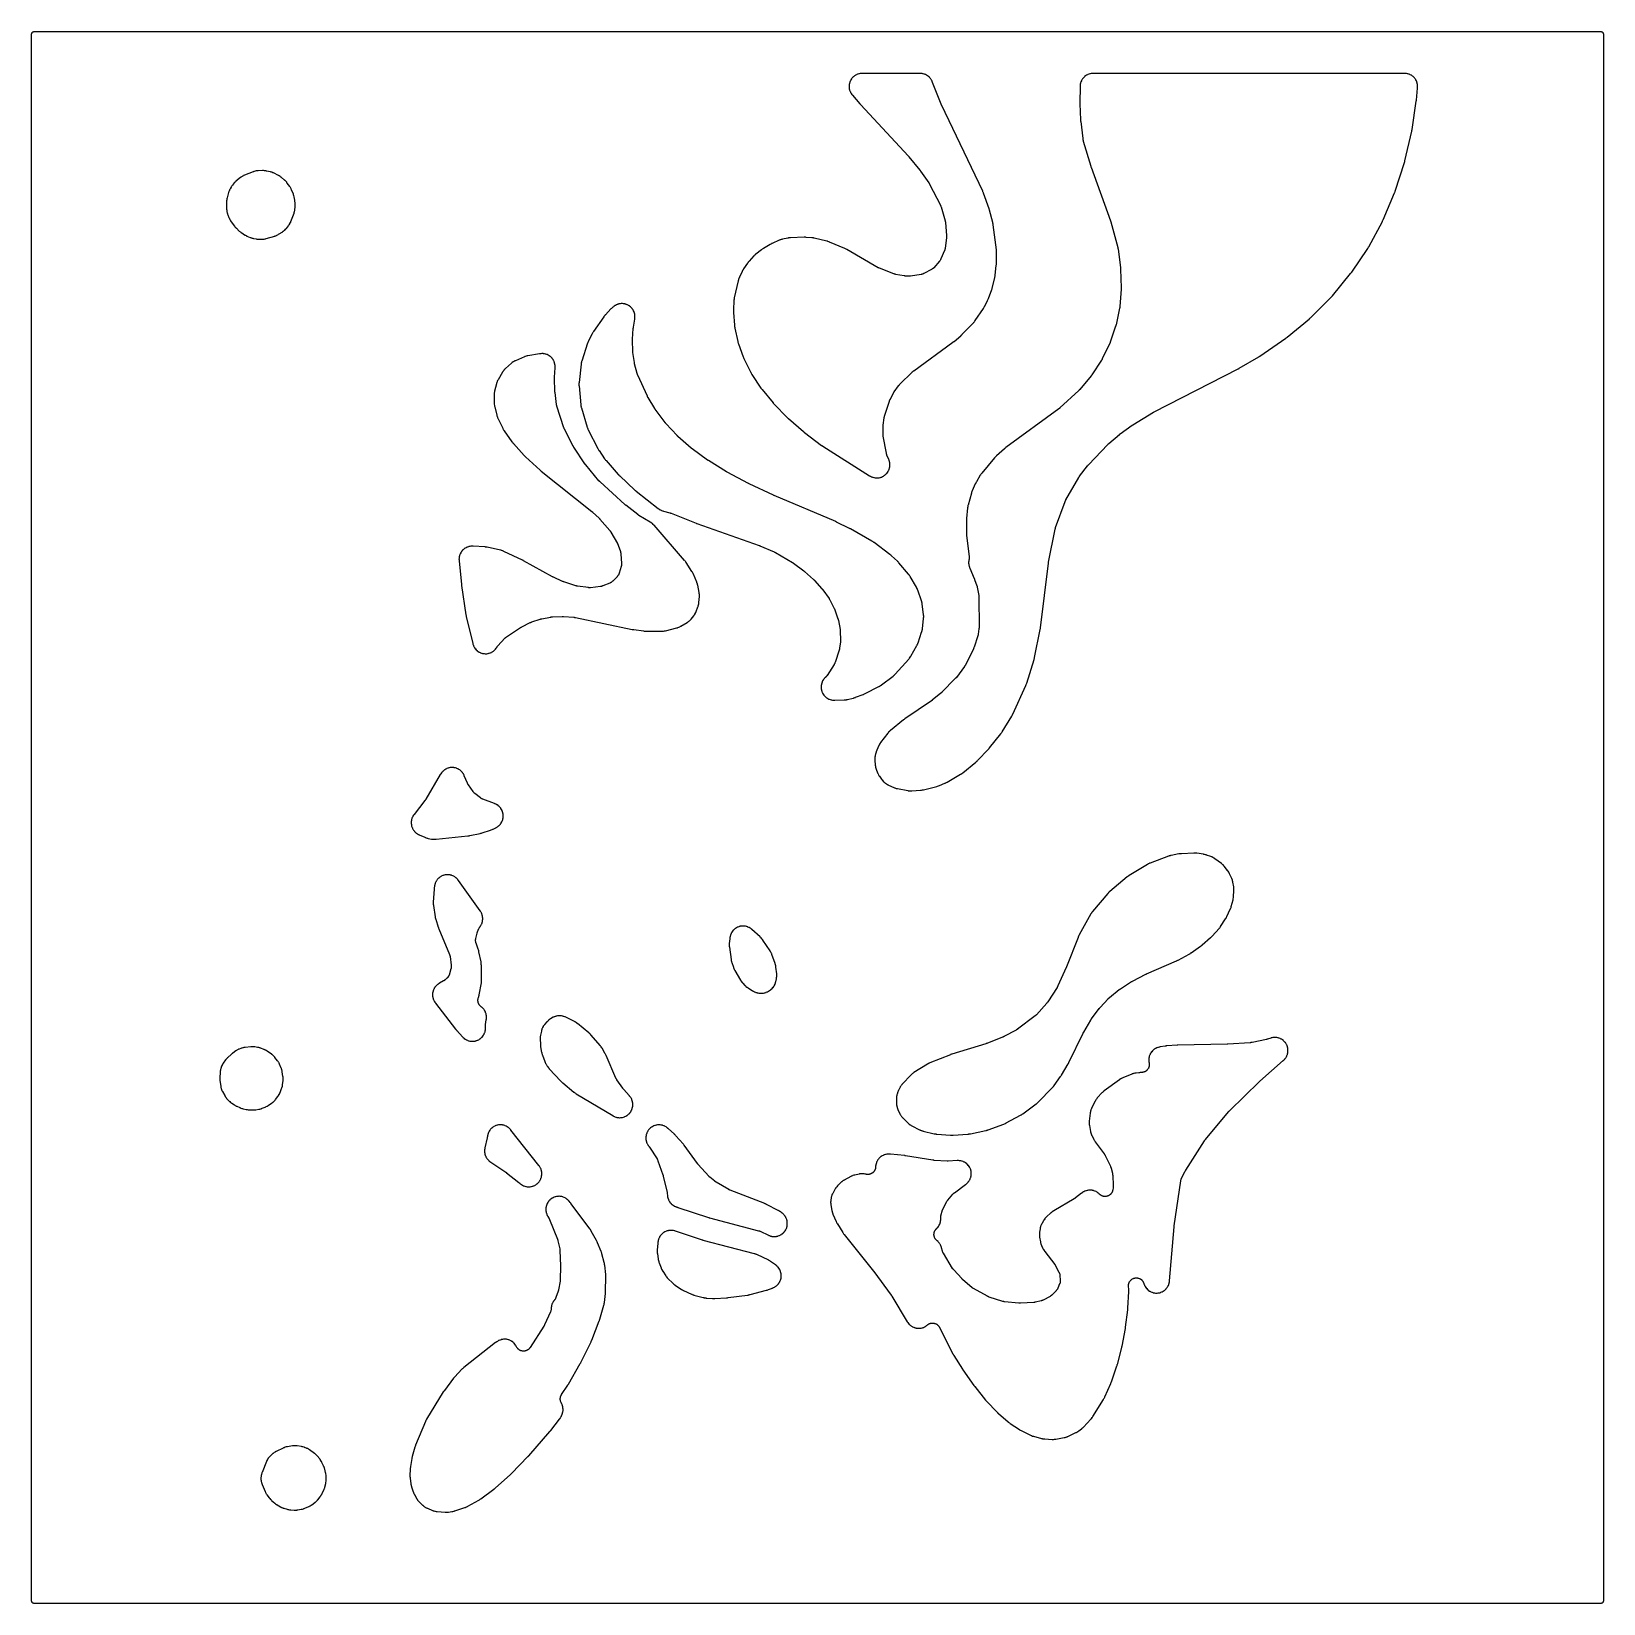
# Model space of a CAD drawing. Header units: millimetres. Extents: x 0 to 300, y 0 to 300.
import ezdxf

# ---------------------------------------------------------------- set-up
doc = ezdxf.new("R2010")
doc.units = ezdxf.units.MM
doc.layers.add('CUT', color=7, linetype='CONTINUOUS')

msp = doc.modelspace()

# ---------------------------------------------------------------- linework, layer by layer
at = {"layer": 'CUT'}
for points in [[(-0.0503, 299.5794), (-0.036, 299.6365), (-0.0162, 299.6918), (0.009, 299.745), (0.0392, 299.7954), (0.0743, 299.8427), (0.1137, 299.8863), (0.1573, 299.9257), (0.2046, 299.9608), (0.255, 299.991), (0.3082, 300.0162), (0.3635, 300.036), (0.4206, 300.0503), (0.4788, 300.0589), (0.5522, 300.0625), (1.4375, 300.0625), (298.5289, 300.0625), (299.4142, 300.0625), (299.4877, 300.0589), (299.5458, 300.0503), (299.6029, 300.036), (299.6583, 300.0162), (299.7114, 299.991), (299.7619, 299.9608), (299.8091, 299.9257), (299.8527, 299.8863), (299.8922, 299.8427), (299.9272, 299.7954), (299.9574, 299.745), (299.9826, 299.6918), (300.0024, 299.6365), (300.0167, 299.5794), (300.0253, 299.5212), (300.0289, 299.4478), (300.0289, 298.5625), (300.0289, 1.4375), (300.0289, 0.5522), (300.0253, 0.4788), (300.0167, 0.4206), (300.0024, 0.3635), (299.9826, 0.3082), (299.9574, 0.255), (299.9272, 0.2046), (299.8922, 0.1573), (299.8527, 0.1137), (299.8091, 0.0743), (299.7619, 0.0392), (299.7114, 0.009), (299.6583, -0.0162), (299.6029, -0.036), (299.5458, -0.0503), (299.4877, -0.0589), (299.4142, -0.0625), (298.5289, -0.0625), (1.4375, -0.0625), (0.5522, -0.0625), (0.4788, -0.0589), (0.4206, -0.0503), (0.3635, -0.036), (0.3082, -0.0162), (0.255, 0.009), (0.2046, 0.0392), (0.1573, 0.0743), (0.1137, 0.1137), (0.0743, 0.1573), (0.0392, 0.2046), (0.009, 0.255), (-0.0162, 0.3082), (-0.036, 0.3635), (-0.0503, 0.4206), (-0.0589, 0.4788), (-0.0625, 0.5522), (-0.0625, 1.4375), (-0.0625, 298.5625), (-0.0625, 299.4478), (-0.0589, 299.5212)], [(133.9456, 246.4503), (133.9467, 246.4321), (134.1258, 243.9684), (134.1278, 243.9469), (134.143, 243.8075), (134.1457, 243.7861), (134.171, 243.6121), (134.1745, 243.5908), (134.1997, 243.4529), (134.204, 243.4318), (134.761, 240.8983), (134.7654, 240.8797), (134.7959, 240.7596), (134.8009, 240.7412), (134.8438, 240.5917), (134.8494, 240.5735), (134.8874, 240.4555), (134.8936, 240.4375), (135.7882, 237.9372), (135.7947, 237.9199), (135.8385, 237.8084), (135.8455, 237.7913), (135.9047, 237.6531), (135.9122, 237.6363), (135.9628, 237.5277), (135.9709, 237.5111), (137.2469, 234.9773), (137.255, 234.9618), (137.3092, 234.8615), (137.3178, 234.8462), (137.3895, 234.7224), (137.3985, 234.7074), (137.4585, 234.6105), (137.4679, 234.5957), (139.1859, 231.9932), (139.1944, 231.9806), (139.2508, 231.8998), (139.2596, 231.8874), (139.3329, 231.7878), (139.342, 231.7757), (139.4024, 231.6978), (139.4118, 231.6859), (141.4934, 229.1356), (141.5022, 229.1252), (141.5599, 229.0577), (141.5689, 229.0474), (141.6432, 228.9643), (141.6525, 228.9542), (141.7132, 228.8894), (141.7226, 228.8796), (144.1833, 226.3704), (144.1924, 226.3613), (144.2522, 226.3029), (144.2615, 226.2941), (144.3381, 226.2223), (144.3476, 226.2137), (144.4099, 226.1579), (144.4195, 226.1494), (147.3163, 223.6625), (147.323, 223.6568), (147.3699, 223.6177), (147.3772, 223.6118), (147.4364, 223.564), (147.4436, 223.5583), (147.4909, 223.5212), (147.4987, 223.5152), (150.7707, 221.0417), (150.7809, 221.0342), (150.8473, 220.9861), (150.8576, 220.9788), (150.9422, 220.9203), (150.9527, 220.9132), (151.021, 220.868), (151.0316, 220.8612), (159.9234, 215.2465), (159.9359, 215.2388), (160.0172, 215.1902), (160.0298, 215.1828), (160.0794, 215.1548), (160.1052, 215.1411), (160.2722, 215.0571), (160.3255, 215.0334), (160.4975, 214.967), (160.5528, 214.9486), (160.7305, 214.8992), (160.7874, 214.8863), (160.969, 214.8543), (161.0268, 214.847), (161.2107, 214.8328), (161.269, 214.8312), (161.4533, 214.8349), (161.5115, 214.8389), (161.6946, 214.8605), (161.7522, 214.8702), (161.9323, 214.9095), (161.9886, 214.9247), (162.1641, 214.9813), (162.2187, 215.0018), (162.3879, 215.0752), (162.4402, 215.101), (162.6014, 215.1904), (162.651, 215.2212), (162.8028, 215.3259), (162.8491, 215.3613), (162.9901, 215.4802), (163.0328, 215.5199), (163.1615, 215.652), (163.2001, 215.6957), (163.3154, 215.8396), (163.3496, 215.8868), (163.4503, 216.0413), (163.4798, 216.0916), (163.5651, 216.2551), (163.5895, 216.308), (163.6585, 216.479), (163.6777, 216.5341), (163.7298, 216.711), (163.7435, 216.7677), (163.7782, 216.9488), (163.7863, 217.0065), (163.8033, 217.1902), (163.8058, 217.2484), (163.8048, 217.4328), (163.8016, 217.4911), (163.7827, 217.6745), (163.774, 217.7321), (163.7374, 217.9129), (163.723, 217.9694), (163.6683, 218.1481), (163.6591, 218.1758), (163.6398, 218.2294), (163.6347, 218.2431), (163.6004, 218.3315), (163.5949, 218.345), (163.2452, 219.1854), (163.2406, 219.1965), (163.2346, 219.2115), (163.218, 219.2565), (163.1923, 219.3322), (163.1815, 219.3659), (163.1722, 219.4), (163.1526, 219.4775), (163.1421, 219.5243), (163.1389, 219.5401), (163.1367, 219.5519), (162.5373, 222.8232), (162.5355, 222.8331), (162.5329, 222.8486), (162.5289, 222.8742), (162.524, 222.9086), (162.5202, 222.9392), (162.5175, 222.9635), (162.5162, 222.9775), (162.5157, 222.9826), (162.5134, 223.0129), (162.5095, 223.0802), (162.5081, 223.1206), (162.5079, 223.1342), (162.5079, 223.1443), (162.5057, 224.5821), (162.5058, 224.5969), (162.5063, 224.6315), (162.5066, 224.6464), (162.5072, 224.6644), (162.5078, 224.6793), (162.5094, 224.7138), (162.5103, 224.7286), (162.5114, 224.7456), (162.5124, 224.7604), (162.5152, 224.7949), (162.5166, 224.8096), (162.5183, 224.8276), (162.5199, 224.8424), (162.5238, 224.8768), (162.5256, 224.8915), (162.7096, 226.2956), (162.711, 226.3057), (162.7132, 226.3214), (162.7173, 226.3472), (162.7232, 226.3818), (162.729, 226.4123), (162.7341, 226.4365), (162.7371, 226.4503), (162.7382, 226.4554), (162.7454, 226.4851), (162.7626, 226.551), (162.7737, 226.5902), (162.7778, 226.6033), (162.7809, 226.6131), (163.7104, 229.4993), (163.7135, 229.5086), (163.7183, 229.5231), (163.7266, 229.5469), (163.7382, 229.5786), (163.749, 229.6066), (163.7579, 229.6287), (163.7631, 229.6413), (163.7651, 229.6459), (163.777, 229.6729), (163.8044, 229.7325), (163.8216, 229.7678), (163.8277, 229.7796), (163.8323, 229.7883), (164.4769, 231.0076), (164.4838, 231.0205), (164.5003, 231.0504), (164.5074, 231.0632), (164.5163, 231.0787), (164.5236, 231.0914), (164.541, 231.1207), (164.5486, 231.1333), (164.5574, 231.1476), (164.5652, 231.16), (164.5835, 231.1888), (164.5915, 231.2011), (164.6014, 231.216), (164.6095, 231.2281), (164.6288, 231.2563), (164.6372, 231.2683), (165.4477, 232.4122), (165.4534, 232.4202), (165.4624, 232.4325), (165.4774, 232.4527), (165.4979, 232.4794), (165.5165, 232.5028), (165.5316, 232.5211), (165.5403, 232.5315), (165.5436, 232.5354), (165.563, 232.5575), (165.6069, 232.606), (165.6339, 232.6344), (165.6432, 232.6439), (165.6501, 232.6508), (168.1323, 235.1067), (168.1372, 235.1116), (168.1488, 235.1229), (168.1509, 235.1249), (168.1738, 235.1463), (168.2204, 235.1884), (168.2366, 235.2026), (168.2598, 235.2216), (168.3223, 235.2707), (168.3494, 235.2912), (175.8383, 240.7353), (175.846, 240.741), (175.8995, 240.7812), (175.9077, 240.7875), (175.9736, 240.8389), (175.9816, 240.8452), (176.033, 240.8866), (176.0413, 240.8935), (177.3279, 241.9699), (177.3398, 241.9802), (177.4167, 242.048), (177.4284, 242.0586), (177.5226, 242.1463), (177.534, 242.1572), (177.6071, 242.2289), (177.6183, 242.2401), (179.7465, 244.44), (179.7555, 244.4495), (179.8135, 244.5121), (179.8223, 244.5218), (179.8563, 244.5602), (179.8733, 244.5802), (179.9807, 244.7127), (179.9968, 244.7334), (180.0273, 244.7746), (180.035, 244.7853), (180.0843, 244.8549), (180.0917, 244.8657), (181.6485, 247.1715), (181.6591, 247.1878), (181.7261, 247.2944), (181.7362, 247.311), (181.816, 247.4474), (181.8255, 247.4643), (181.8856, 247.5751), (181.8945, 247.5923), (182.4476, 248.6959), (182.4547, 248.7104), (182.4992, 248.8055), (182.5058, 248.8202), (182.5584, 248.941), (182.5647, 248.9559), (182.604, 249.0532), (182.6098, 249.0683), (183.2505, 250.7864), (183.2569, 250.8044), (183.2966, 250.9222), (183.3024, 250.9405), (183.3475, 251.0898), (183.3527, 251.1082), (183.3848, 251.2283), (183.3895, 251.2469), (183.8132, 253.0619), (183.8168, 253.0784), (183.8388, 253.1865), (183.842, 253.2032), (183.8658, 253.3395), (183.8685, 253.3563), (183.8843, 253.4654), (183.8865, 253.4823), (184.1151, 255.4398), (184.1167, 255.4556), (184.1259, 255.5583), (184.1272, 255.5742), (184.1353, 255.7034), (184.1361, 255.7192), (184.1399, 255.8223), (184.1403, 255.8382), (184.1616, 257.8841), (184.1614, 257.9046), (184.1583, 258.0378), (184.1574, 258.0583), (184.1478, 258.2251), (184.1462, 258.2456), (184.134, 258.3782), (184.1317, 258.3986), (183.533, 263.1138), (183.5301, 263.1339), (183.5091, 263.264), (183.5055, 263.284), (183.4736, 263.4463), (183.4694, 263.4661), (183.4396, 263.5946), (183.4347, 263.6142), (182.8115, 265.9421), (182.8086, 265.9527), (182.7874, 266.0263), (182.784, 266.0376), (182.7558, 266.1289), (182.7523, 266.1399), (182.7286, 266.2116), (182.7246, 266.2233), (181.6677, 269.2156), (181.6622, 269.2305), (181.6255, 269.3264), (181.6196, 269.341), (181.5704, 269.4602), (181.5641, 269.4747), (181.5224, 269.5685), (181.5158, 269.5829), (173.6646, 286.0483), (173.6621, 286.0535), (173.6565, 286.0655), (173.6541, 286.0706), (173.6484, 286.083), (173.6455, 286.0893), (173.6388, 286.1042), (173.636, 286.1105), (173.6327, 286.1179), (173.6299, 286.1243), (173.6234, 286.1393), (173.6206, 286.1458), (173.6192, 286.149), (173.616, 286.1567), (173.6087, 286.1745), (173.6055, 286.1822), (171.9455, 290.3046), (171.9414, 290.3148), (171.9321, 290.3388), (171.9282, 290.3491), (171.9247, 290.3585), (171.9221, 290.3652), (171.9041, 290.4115), (171.9013, 290.4187), (171.8713, 290.493), (171.8602, 290.5189), (171.7855, 290.6817), (171.7596, 290.7318), (171.669, 290.8885), (171.6381, 290.9365), (171.5333, 291.0834), (171.498, 291.1283), (171.3798, 291.2645), (171.3404, 291.3058), (171.2098, 291.4303), (171.1666, 291.4676), (171.0248, 291.5791), (170.9783, 291.6122), (170.8265, 291.7097), (170.777, 291.7382), (170.6166, 291.8208), (170.5647, 291.8445), (170.3972, 291.9115), (170.3433, 291.9302), (170.1702, 291.981), (170.1147, 291.9944), (169.9375, 292.0285), (169.8811, 292.0367), (169.699, 292.054), (169.6705, 292.0561), (169.6148, 292.0587), (169.6006, 292.0592), (169.5079, 292.0614), (169.4936, 292.0616), (158.5788, 292.0616), (158.5639, 292.0614), (158.4672, 292.059), (158.4523, 292.0585), (158.3942, 292.0556), (158.3646, 292.0534), (158.1747, 292.0345), (158.1159, 292.0256), (157.9314, 291.9886), (157.8737, 291.9739), (157.6939, 291.9188), (157.6379, 291.8985), (157.4644, 291.8258), (157.4107, 291.8001), (157.2453, 291.7105), (157.1944, 291.6796), (157.0386, 291.5741), (156.9911, 291.5383), (156.8465, 291.4179), (156.8027, 291.3775), (156.6708, 291.2434), (156.6312, 291.1989), (156.5133, 291.0524), (156.4783, 291.0042), (156.3754, 290.8467), (156.3454, 290.7953), (156.2587, 290.6283), (156.2339, 290.5742), (156.1641, 290.3995), (156.1448, 290.3432), (156.0926, 290.1624), (156.079, 290.1045), (156.045, 289.9194), (156.0372, 289.8604), (156.0217, 289.6729), (156.0198, 289.6134), (156.023, 289.4253), (156.0269, 289.3659), (156.0487, 289.1791), (156.0586, 289.1204), (156.0988, 288.9366), (156.1144, 288.8791), (156.1726, 288.7002), (156.1938, 288.6446), (156.2694, 288.4723), (156.2961, 288.4191), (156.3884, 288.2552), (156.4202, 288.2048), (156.5298, 288.0488), (156.5475, 288.0248), (156.5832, 287.979), (156.5925, 287.9674), (156.6539, 287.8926), (156.6634, 287.8812), (158.0816, 286.2364), (158.085, 286.2325), (158.1085, 286.2057), (158.1122, 286.2015), (158.1419, 286.1683), (158.1455, 286.1643), (158.1692, 286.1383), (158.1731, 286.134), (167.3279, 276.2661), (167.3318, 276.2618), (167.3409, 276.2519), (167.3448, 276.2476), (167.3541, 276.2373), (167.3588, 276.232), (167.3699, 276.2196), (167.3746, 276.2143), (167.38, 276.2081), (167.3847, 276.2027), (167.3955, 276.1901), (167.4002, 276.1847), (167.4025, 276.1819), (167.4079, 276.1755), (167.4205, 276.1604), (167.4259, 276.1539), (169.5383, 273.5665), (169.5429, 273.5609), (169.5534, 273.5478), (169.5578, 273.5422), (169.5684, 273.5288), (169.5739, 273.5218), (169.5864, 273.5056), (169.5918, 273.4986), (169.598, 273.4905), (169.6033, 273.4834), (169.6156, 273.4669), (169.6208, 273.4598), (169.6235, 273.4561), (169.6296, 273.4476), (169.6437, 273.4278), (169.6497, 273.4192), (171.2238, 271.1492), (171.2322, 271.1368), (171.2516, 271.1078), (171.2599, 271.0953), (171.2696, 271.0801), (171.2776, 271.0676), (171.2959, 271.0381), (171.3036, 271.0254), (171.3124, 271.0108), (171.32, 270.9979), (171.3374, 270.9678), (171.3447, 270.9548), (171.3535, 270.939), (171.3606, 270.9259), (171.377, 270.8952), (171.3839, 270.882), (173.442, 266.8677), (173.4468, 266.8582), (173.4542, 266.8434), (173.466, 266.8188), (173.4813, 266.7855), (173.4944, 266.7557), (173.5043, 266.7319), (173.5099, 266.7183), (173.5119, 266.7132), (173.5232, 266.6833), (173.5471, 266.6164), (173.5605, 266.576), (173.5647, 266.5622), (173.5678, 266.552), (174.342, 263.903), (174.345, 263.8926), (174.3496, 263.8763), (174.3567, 263.8492), (174.3656, 263.8128), (174.373, 263.7804), (174.3783, 263.7545), (174.3813, 263.7397), (174.3823, 263.7342), (174.3878, 263.702), (174.3988, 263.6301), (174.4043, 263.5869), (174.4058, 263.5722), (174.4068, 263.5614), (174.6269, 261.1377), (174.6279, 261.1254), (174.6292, 261.1088), (174.6316, 261.0595), (174.6334, 260.9771), (174.6335, 260.9407), (174.632, 260.9044), (174.6271, 260.8222), (174.6227, 260.773), (174.6208, 260.7564), (174.6193, 260.7442), (174.3482, 258.654), (174.3468, 258.6439), (174.3446, 258.6281), (174.3405, 258.6022), (174.3346, 258.5674), (174.3287, 258.5367), (174.3279, 258.5324), (174.315, 258.4789), (174.2954, 258.4065), (174.274, 258.3386), (174.257, 258.2913), (174.242, 258.2524), (174.2369, 258.2398), (174.2329, 258.2304), (173.5514, 256.6292), (173.5466, 256.6179), (173.5399, 256.6028), (173.5188, 256.5584), (173.4926, 256.507), (173.4505, 256.433), (173.4064, 256.3635), (173.3569, 256.2931), (173.3204, 256.2462), (173.2887, 256.2077), (173.2781, 256.1954), (173.2699, 256.1862), (172.1772, 254.9647), (172.1499, 254.9355), (172.0985, 254.883), (172.0401, 254.8283), (171.9995, 254.7936), (171.9364, 254.7444), (171.893, 254.7134), (171.8257, 254.67), (171.7624, 254.6329), (171.7274, 254.6135), (170.2661, 253.8436), (170.255, 253.8378), (170.2399, 253.8302), (170.1945, 253.8086), (170.1406, 253.7849), (170.0594, 253.7537), (169.9795, 253.7273), (169.8948, 253.7039), (169.8355, 253.6906), (169.7855, 253.6809), (169.7691, 253.6781), (169.7568, 253.6762), (167.7486, 253.3721), (167.7386, 253.3706), (167.7231, 253.3685), (167.6975, 253.3652), (167.663, 253.3614), (167.6324, 253.3586), (167.608, 253.3567), (167.5941, 253.3557), (167.5889, 253.3554), (167.5587, 253.3541), (167.4914, 253.3523), (167.4511, 253.3521), (167.4375, 253.3523), (167.4274, 253.3526), (166.7993, 253.3708), (166.7926, 253.371), (166.7768, 253.3716), (166.7739, 253.3717), (166.7434, 253.3735), (166.6822, 253.378), (166.6613, 253.3798), (166.6322, 253.3833), (166.5556, 253.3941), (166.5228, 253.3994), (164.8889, 253.6913), (164.8781, 253.6933), (164.8612, 253.6965), (164.8336, 253.7022), (164.7975, 253.7103), (164.7652, 253.7182), (164.7396, 253.7249), (164.725, 253.7289), (164.7196, 253.7304), (164.6883, 253.7398), (164.6189, 253.7621), (164.5777, 253.7764), (164.5639, 253.7816), (164.5537, 253.7855), (161.8453, 254.8389), (161.8389, 254.8414), (161.824, 254.8474), (161.8212, 254.8485), (161.7926, 254.8605), (161.7356, 254.8857), (161.7161, 254.8947), (161.6896, 254.908), (161.6198, 254.9446), (161.5902, 254.9609), (155.5784, 258.4133), (155.5633, 258.4217), (155.4641, 258.4749), (155.4487, 258.4829), (155.3222, 258.5461), (155.3066, 258.5536), (155.2044, 258.6011), (155.1885, 258.6081), (152.2996, 259.8491), (152.2878, 259.8541), (152.2104, 259.8853), (152.1984, 259.89), (152.1515, 259.9079), (152.1273, 259.9165), (151.9689, 259.969), (151.9444, 259.9765), (151.8961, 259.9903), (151.8837, 259.9936), (151.803, 260.0148), (151.7905, 260.0179), (149.362, 260.5981), (149.3511, 260.6006), (149.2746, 260.6173), (149.2632, 260.6197), (149.2128, 260.6297), (149.1884, 260.6341), (149.0361, 260.6579), (149.0125, 260.6611), (148.9715, 260.6659), (148.9603, 260.667), (148.8832, 260.6745), (148.8707, 260.6756), (147.8443, 260.7536), (147.8276, 260.7547), (147.7198, 260.7598), (147.7032, 260.7604), (147.5677, 260.7632), (147.5511, 260.7633), (147.4432, 260.7625), (147.4265, 260.7621), (144.8344, 260.6713), (144.8219, 260.6707), (144.7405, 260.6662), (144.728, 260.6653), (144.6791, 260.6616), (144.6541, 260.6591), (144.4922, 260.6398), (144.4674, 260.6363), (144.419, 260.6285), (144.4066, 260.6264), (144.3264, 260.6117), (144.3141, 260.6093), (143.292, 260.3996), (143.2759, 260.3961), (143.1714, 260.3716), (143.1553, 260.3676), (143.093, 260.3512), (143.0613, 260.3419), (142.8572, 260.276), (142.826, 260.265), (142.7659, 260.2418), (142.7506, 260.2357), (142.6515, 260.1944), (142.6363, 260.1878), (141.3404, 259.6052), (141.3247, 259.5978), (141.2234, 259.5487), (141.208, 259.5409), (141.0826, 259.4756), (141.0674, 259.4674), (140.9691, 259.4125), (140.9541, 259.4039), (139.683, 258.6453), (139.6675, 258.6358), (139.5677, 258.572), (139.5525, 258.562), (139.4297, 258.4782), (139.4148, 258.4677), (139.3191, 258.398), (139.3045, 258.3871), (138.2318, 257.5553), (138.222, 257.5476), (138.1595, 257.497), (138.1499, 257.4891), (138.113, 257.4579), (138.0944, 257.4415), (137.9758, 257.3328), (137.9579, 257.3157), (137.9236, 257.2815), (137.9149, 257.2727), (137.8591, 257.2148), (137.8506, 257.2058), (136.9256, 256.2053), (136.9183, 256.1971), (136.8674, 256.14), (136.8599, 256.1314), (136.8272, 256.0933), (136.8118, 256.0746), (136.7184, 255.9564), (136.7043, 255.9378), (136.6805, 255.9052), (136.6742, 255.8963), (136.6307, 255.8343), (136.6238, 255.8242), (135.8895, 254.7302), (135.8779, 254.7121), (135.8044, 254.5936), (135.7934, 254.5752), (135.7065, 254.4233), (135.6962, 254.4045), (135.6313, 254.281), (135.6217, 254.2618), (135.0805, 253.1354), (135.0735, 253.1203), (135.0292, 253.0211), (135.0226, 253.0057), (134.9977, 252.9455), (134.9858, 252.9143), (134.9141, 252.7094), (134.904, 252.6775), (134.8859, 252.6149), (134.8815, 252.5988), (134.8543, 252.4936), (134.8504, 252.4774), (134.1039, 249.2169), (134.1011, 249.204), (134.0838, 249.12), (134.0813, 249.107), (134.072, 249.0563), (134.0678, 249.0302), (134.0444, 248.8603), (134.0414, 248.834), (134.0366, 248.7827), (134.0355, 248.7695), (134.0294, 248.6839), (134.0286, 248.6708), (133.9413, 246.8908), (133.9407, 246.8725), (133.9384, 246.754), (133.9384, 246.7357), (133.9401, 246.587), (133.9406, 246.5687)], [(160.9306, 161.0221), (160.9312, 161.0093), (160.936, 160.9262), (160.9369, 160.9134), (161.0067, 160.0291), (161.008, 160.0147), (161.0177, 159.9208), (161.0194, 159.9064), (161.0266, 159.8501), (161.0309, 159.8214), (161.0634, 159.6382), (161.0763, 159.5816), (161.1264, 159.4023), (161.1349, 159.3745), (161.1528, 159.3207), (161.1575, 159.307), (161.1894, 159.2182), (161.1945, 159.2046), (161.4534, 158.5355), (161.4599, 158.5194), (161.5035, 158.4157), (161.5105, 158.3998), (161.5384, 158.3383), (161.5537, 158.3072), (161.6585, 158.1082), (161.6755, 158.078), (161.7103, 158.0202), (161.7195, 158.0055), (161.7803, 157.9108), (161.7899, 157.8964), (162.1731, 157.3364), (162.1817, 157.3242), (162.2385, 157.2454), (162.2474, 157.2334), (162.2827, 157.187), (162.3013, 157.1637), (162.4246, 157.0173), (162.4653, 156.9735), (162.6025, 156.8401), (162.6244, 156.8198), (162.6682, 156.7813), (162.6795, 156.7715), (162.7539, 156.7093), (162.7655, 156.6998), (162.9197, 156.5772), (162.934, 156.5661), (163.0283, 156.4956), (163.043, 156.485), (163.1008, 156.4445), (163.1311, 156.4246), (163.3315, 156.3014), (163.3629, 156.2833), (163.4252, 156.25), (163.4413, 156.2418), (163.5467, 156.1894), (163.563, 156.1816), (164.5304, 155.7374), (164.5471, 155.7301), (164.6562, 155.6839), (164.6731, 155.6771), (164.7394, 155.6514), (164.7737, 155.6393), (164.9993, 155.5673), (165.0344, 155.5573), (165.1032, 155.5398), (165.121, 155.5356), (165.2367, 155.51), (165.2545, 155.5063), (167.224, 155.133), (167.2367, 155.1307), (167.3194, 155.1168), (167.3322, 155.1148), (167.382, 155.1076), (167.4076, 155.1044), (167.5722, 155.0877), (167.6237, 155.0847), (167.7891, 155.0822), (167.8149, 155.0823), (167.8652, 155.0837), (167.8781, 155.0842), (167.9619, 155.0883), (167.9748, 155.0891), (169.6459, 155.2074), (169.6592, 155.2085), (169.7457, 155.2165), (169.759, 155.2179), (169.811, 155.2239), (169.8374, 155.2276), (170.009, 155.2552), (170.0353, 155.2601), (170.0865, 155.2707), (170.0995, 155.2735), (170.1842, 155.2931), (170.1972, 155.2962), (172.7402, 155.9428), (172.7614, 155.9486), (172.8987, 155.9889), (172.9197, 155.9955), (173.09, 156.0524), (173.1108, 156.0598), (173.2447, 156.1101), (173.2652, 156.1182), (174.3151, 156.5569), (174.3329, 156.5647), (174.4473, 156.6169), (174.4647, 156.6252), (174.6061, 156.6952), (174.6232, 156.7041), (174.734, 156.7636), (174.7509, 156.773), (177.2995, 158.2486), (177.3099, 158.2547), (177.3772, 158.2955), (177.3875, 158.3019), (177.4274, 158.3272), (177.4476, 158.3406), (177.5769, 158.4301), (177.5965, 158.4443), (177.6343, 158.4728), (177.6439, 158.4801), (177.7057, 158.5288), (177.7152, 158.5363), (180.2093, 160.5789), (180.2226, 160.5902), (180.3082, 160.6645), (180.3212, 160.6762), (180.4259, 160.7726), (180.4386, 160.7846), (180.5198, 160.8639), (180.5321, 160.8763), (182.5989, 163.0153), (182.6091, 163.0261), (182.6746, 163.0974), (182.6845, 163.1085), (182.7645, 163.1999), (182.7742, 163.2113), (182.8361, 163.2857), (182.8455, 163.2972), (184.9788, 165.9958), (184.9899, 166.0103), (185.0604, 166.1053), (185.0711, 166.1201), (185.156, 166.242), (185.1661, 166.2571), (185.2308, 166.3563), (185.2405, 166.3717), (187.0558, 169.3492), (187.0651, 169.365), (187.1238, 169.4682), (187.1326, 169.4842), (187.2023, 169.6159), (187.2106, 169.6321), (187.2628, 169.7387), (187.2706, 169.7553), (189.7494, 175.2221), (189.757, 175.2394), (189.8041, 175.3528), (189.8111, 175.3704), (189.8658, 175.5144), (189.8722, 175.5322), (189.9122, 175.6484), (189.918, 175.6663), (191.3125, 180.179), (191.3167, 180.1932), (191.3428, 180.2858), (191.3466, 180.3001), (191.3766, 180.4171), (191.3801, 180.4315), (191.4016, 180.5253), (191.4047, 180.5397), (192.494, 185.8861), (192.4961, 185.8971), (192.5102, 185.9731), (192.5122, 185.9849), (192.5278, 186.08), (192.5296, 186.0916), (192.5405, 186.167), (192.5421, 186.1794), (194.0645, 198.571), (194.0654, 198.5778), (194.0675, 198.5937), (194.0684, 198.6005), (194.0707, 198.6169), (194.0719, 198.6252), (194.0747, 198.6448), (194.076, 198.6531), (194.0775, 198.6628), (194.0789, 198.6712), (194.0822, 198.6907), (194.0836, 198.6991), (194.0844, 198.7033), (194.0862, 198.7132), (194.0905, 198.7363), (194.0924, 198.7461), (195.3576, 205.067), (195.359, 205.0738), (195.3624, 205.0898), (195.363, 205.0928), (195.3701, 205.1235), (195.3854, 205.185), (195.3909, 205.2061), (195.3996, 205.235), (195.4243, 205.3113), (195.4355, 205.3438), (197.2638, 210.3452), (197.2672, 210.3543), (197.2725, 210.3685), (197.2816, 210.3917), (197.2942, 210.4224), (197.3059, 210.4496), (197.3156, 210.4711), (197.3212, 210.4833), (197.3233, 210.4879), (197.336, 210.514), (197.3653, 210.5718), (197.3836, 210.6061), (197.39, 210.6175), (197.3948, 210.6259), (199.8522, 214.8872), (199.8593, 214.8992), (199.876, 214.9272), (199.8833, 214.9392), (199.8923, 214.9537), (199.8997, 214.9655), (199.9174, 214.993), (199.925, 215.0048), (199.9339, 215.0181), (199.9417, 215.0297), (199.9601, 215.0567), (199.9681, 215.0681), (199.978, 215.0821), (199.9862, 215.0934), (200.0055, 215.1198), (200.0138, 215.131), (201.5107, 217.1104), (201.5185, 217.1206), (201.5368, 217.1442), (201.5448, 217.1542), (201.5546, 217.1664), (201.5626, 217.1763), (201.5817, 217.1994), (201.5899, 217.2092), (201.5994, 217.2204), (201.6078, 217.2301), (201.6274, 217.2526), (201.6359, 217.2622), (201.6464, 217.2738), (201.655, 217.2833), (201.6753, 217.3052), (201.6841, 217.3145), (205.4123, 221.2269), (205.4201, 221.2349), (205.4383, 221.2536), (205.4462, 221.2615), (205.4558, 221.2711), (205.4638, 221.279), (205.4824, 221.2972), (205.4905, 221.3049), (205.4998, 221.3137), (205.5079, 221.3214), (205.527, 221.3391), (205.5353, 221.3466), (205.5454, 221.3558), (205.5537, 221.3632), (205.5733, 221.3805), (205.5817, 221.3878), (207.6243, 223.1443), (207.6317, 223.1505), (207.6489, 223.165), (207.6563, 223.1712), (207.6654, 223.1787), (207.6729, 223.1848), (207.6905, 223.1989), (207.698, 223.2049), (207.7067, 223.2118), (207.7144, 223.2178), (207.7322, 223.2315), (207.7399, 223.2373), (207.7493, 223.2444), (207.757, 223.2502), (207.7752, 223.2636), (207.783, 223.2693), (210.0179, 224.8798), (210.0252, 224.885), (210.0424, 224.8971), (210.0498, 224.9023), (210.0588, 224.9085), (210.0663, 224.9136), (210.0837, 224.9254), (210.0912, 224.9304), (210.0999, 224.9361), (210.1074, 224.9411), (210.1251, 224.9525), (210.1327, 224.9574), (210.142, 224.9632), (210.1496, 224.968), (210.1675, 224.9791), (210.1752, 224.9838), (214.1031, 227.3613), (214.1087, 227.3647), (214.1217, 227.3724), (214.1273, 227.3757), (214.1407, 227.3836), (214.1476, 227.3876), (214.1638, 227.3969), (214.1708, 227.4008), (214.1788, 227.4054), (214.1858, 227.4093), (214.2022, 227.4183), (214.2092, 227.4221), (214.2127, 227.424), (214.2211, 227.4285), (214.2407, 227.4388), (214.2492, 227.4432), (230.3126, 235.6672), (230.3196, 235.6708), (230.368, 235.6964), (230.3755, 235.7004), (230.4354, 235.7332), (230.4427, 235.7373), (230.4897, 235.7638), (230.4974, 235.7682), (234.201, 237.9331), (234.2102, 237.9386), (234.2739, 237.9774), (234.2837, 237.9835), (234.3621, 238.0333), (234.3716, 238.0394), (234.4329, 238.08), (234.4428, 238.0867), (239.3655, 241.4899), (239.3762, 241.4975), (239.445, 241.5473), (239.4556, 241.5551), (239.5406, 241.6196), (239.551, 241.6276), (239.6176, 241.6804), (239.6278, 241.6887), (243.8991, 245.2292), (243.9093, 245.2379), (243.9754, 245.2952), (243.9854, 245.3041), (244.0667, 245.3779), (244.0766, 245.387), (244.14, 245.4472), (244.1496, 245.4566), (248.0255, 249.3047), (248.0365, 249.3159), (248.1069, 249.3895), (248.1176, 249.401), (248.2035, 249.4958), (248.2139, 249.5075), (248.2804, 249.5847), (248.2905, 249.5967), (251.7474, 253.8327), (251.756, 253.8435), (251.8108, 253.9139), (251.8191, 253.9248), (251.8859, 254.0147), (251.8939, 254.0259), (251.9454, 254.0987), (251.9532, 254.11), (255.0072, 258.6421), (255.0153, 258.6544), (255.0667, 258.735), (255.0745, 258.7474), (255.1366, 258.8501), (255.144, 258.8628), (255.1914, 258.9457), (255.1986, 258.9586), (257.8104, 263.7974), (257.8169, 263.8099), (257.8585, 263.8915), (257.8648, 263.9041), (257.9146, 264.0078), (257.9205, 264.0205), (257.9582, 264.104), (257.9639, 264.1169), (260.1442, 269.2595), (260.1491, 269.2715), (260.1804, 269.3499), (260.1851, 269.3621), (260.2222, 269.4613), (260.2266, 269.4736), (260.2544, 269.5532), (260.2586, 269.5656), (262.0318, 275.0184), (262.0358, 275.0311), (262.0607, 275.1141), (262.0644, 275.1269), (262.0934, 275.2317), (262.0968, 275.2446), (262.1181, 275.3285), (262.1212, 275.3415), (263.4239, 281.019), (263.4265, 281.0308), (263.4426, 281.1078), (263.4449, 281.1197), (263.4631, 281.2168), (263.4652, 281.2287), (263.4781, 281.3062), (263.48, 281.3182), (264.2764, 286.7767), (264.2773, 286.7833), (264.2836, 286.8295), (264.2845, 286.8366), (264.2915, 286.8943), (264.2923, 286.9013), (264.2974, 286.9469), (264.2982, 286.9544), (264.5232, 289.2561), (264.5245, 289.2708), (264.5314, 289.3662), (264.5323, 289.3809), (264.5351, 289.4383), (264.5358, 289.4677), (264.5357, 289.6563), (264.5328, 289.7151), (264.5144, 289.9003), (264.5057, 289.9585), (264.4693, 290.141), (264.455, 290.1981), (264.4009, 290.3761), (264.381, 290.4315), (264.3097, 290.6034), (264.2845, 290.6565), (264.1967, 290.8206), (264.1665, 290.8711), (264.063, 291.0257), (264.0279, 291.073), (263.9098, 291.2168), (263.8703, 291.2604), (263.7387, 291.3919), (263.6951, 291.4314), (263.5512, 291.5494), (263.5039, 291.5845), (263.3492, 291.6878), (263.2987, 291.718), (263.1346, 291.8057), (263.0814, 291.8309), (262.9094, 291.902), (262.854, 291.9219), (262.676, 291.9759), (262.6189, 291.9902), (262.4364, 292.0264), (262.3782, 292.0351), (262.1904, 292.0536), (262.1611, 292.0557), (262.1037, 292.0585), (262.0889, 292.0591), (261.9933, 292.0614), (261.9786, 292.0616), (202.6706, 292.0616), (202.6561, 292.0614), (202.5612, 292.0591), (202.5466, 292.0586), (202.4897, 292.0558), (202.4606, 292.0537), (202.2744, 292.0355), (202.2167, 292.027), (202.0357, 291.9913), (201.979, 291.9773), (201.8023, 291.9242), (201.7473, 291.9047), (201.5766, 291.8347), (201.5238, 291.8099), (201.3607, 291.7237), (201.3105, 291.6939), (201.1565, 291.5922), (201.1095, 291.5577), (200.9661, 291.4415), (200.9226, 291.4026), (200.7913, 291.2731), (200.7518, 291.2301), (200.6336, 291.0884), (200.5984, 291.0419), (200.4946, 290.8893), (200.4641, 290.8396), (200.3756, 290.6777), (200.3501, 290.6252), (200.2777, 290.4555), (200.2575, 290.4007), (200.2019, 290.2248), (200.1871, 290.1684), (200.1489, 289.9879), (200.1396, 289.9302), (200.1188, 289.7443), (200.1163, 289.7153), (200.1127, 289.6584), (200.112, 289.6438), (200.1084, 289.549), (200.108, 289.5344), (200.0647, 286.4293), (200.0646, 286.4214), (200.0646, 286.3664), (200.0646, 286.358), (200.0655, 286.2894), (200.0657, 286.2811), (200.0672, 286.227), (200.0675, 286.2181), (200.1959, 283.1624), (200.1965, 283.1514), (200.2012, 283.0744), (200.202, 283.0626), (200.2097, 282.9669), (200.2108, 282.9552), (200.2183, 282.8797), (200.2197, 282.8673), (200.613, 279.6178), (200.6147, 279.6051), (200.6265, 279.5226), (200.6284, 279.5099), (200.6366, 279.4605), (200.6413, 279.4352), (200.6753, 279.2721), (200.6811, 279.2471), (200.6935, 279.1986), (200.6968, 279.1862), (200.719, 279.1058), (200.7226, 279.0935), (202.1424, 274.3615), (202.1447, 274.354), (202.1611, 274.3019), (202.1636, 274.2939), (202.1849, 274.2293), (202.1876, 274.2215), (202.2051, 274.1707), (202.2081, 274.1624), (205.9062, 263.9378), (205.9094, 263.9288), (205.9167, 263.9078), (205.9198, 263.8988), (205.9236, 263.8877), (205.9266, 263.8787), (205.9335, 263.8575), (205.9364, 263.8485), (205.9397, 263.838), (205.9425, 263.8289), (205.9489, 263.8076), (205.9516, 263.7984), (205.9549, 263.7872), (205.9575, 263.7781), (205.9635, 263.7566), (205.966, 263.7474), (207.2849, 258.8353), (207.2885, 258.8212), (207.2968, 258.7883), (207.3002, 258.7742), (207.3043, 258.7569), (207.3075, 258.7427), (207.3147, 258.7096), (207.3177, 258.6953), (207.3209, 258.679), (207.3237, 258.6647), (207.3298, 258.6313), (207.3323, 258.617), (207.3352, 258.5995), (207.3375, 258.5851), (207.3425, 258.5516), (207.3446, 258.5372), (207.8279, 254.925), (207.8294, 254.9134), (207.8326, 254.8863), (207.834, 254.8747), (207.8355, 254.8605), (207.8367, 254.8489), (207.8392, 254.8218), (207.8403, 254.8101), (207.8413, 254.7968), (207.8422, 254.7851), (207.8441, 254.7579), (207.8448, 254.7463), (207.8456, 254.732), (207.8461, 254.7204), (207.8473, 254.6931), (207.8477, 254.6815), (207.952, 251.1087), (207.9522, 251.0969), (207.9527, 251.0694), (207.9528, 251.0576), (207.9528, 251.0432), (207.9528, 251.0314), (207.9525, 251.0039), (207.9523, 250.9921), (207.952, 250.9786), (207.9517, 250.9668), (207.9507, 250.9393), (207.9502, 250.9275), (207.9494, 250.9132), (207.9488, 250.9014), (207.9471, 250.8739), (207.9463, 250.8622), (207.6952, 247.5481), (207.6939, 247.533), (207.6907, 247.4979), (207.6891, 247.4828), (207.6871, 247.4645), (207.6854, 247.4494), (207.6809, 247.4144), (207.6789, 247.3994), (207.6764, 247.3822), (207.6741, 247.3673), (207.6685, 247.3324), (207.666, 247.3175), (207.6627, 247.2993), (207.66, 247.2845), (207.6532, 247.2498), (207.6501, 247.235), (206.9701, 244.0466), (206.9673, 244.0338), (206.9605, 244.0042), (206.9575, 243.9915), (206.9537, 243.9761), (206.9506, 243.9634), (206.9429, 243.934), (206.9396, 243.9214), (206.9356, 243.9069), (206.9321, 243.8944), (206.9236, 243.8652), (206.9199, 243.8527), (206.9152, 243.8375), (206.9113, 243.8251), (206.902, 243.7961), (206.8979, 243.7837), (205.8621, 240.7198), (205.8574, 240.7064), (205.8463, 240.6751), (205.8414, 240.6618), (205.8354, 240.6455), (205.8303, 240.6323), (205.8182, 240.6014), (205.8129, 240.5882), (205.8067, 240.5731), (205.8012, 240.56), (205.7882, 240.5295), (205.7825, 240.5165), (205.7754, 240.5007), (205.7695, 240.4878), (205.7555, 240.4577), (205.7494, 240.4449), (204.3405, 237.5454), (204.334, 237.5324), (204.3187, 237.5022), (204.312, 237.4893), (204.3038, 237.4736), (204.2969, 237.4608), (204.2806, 237.4311), (204.2736, 237.4184), (204.2653, 237.4039), (204.2581, 237.3913), (204.2408, 237.3621), (204.2333, 237.3497), (204.2241, 237.3346), (204.2164, 237.3223), (204.1983, 237.2936), (204.1904, 237.2814), (202.3693, 234.5107), (202.3619, 234.4995), (202.3443, 234.4737), (202.3367, 234.4626), (202.3274, 234.4493), (202.3196, 234.4383), (202.3013, 234.413), (202.2934, 234.4022), (202.2842, 234.3899), (202.2761, 234.3792), (202.257, 234.3545), (202.2488, 234.3439), (202.2386, 234.3311), (202.2302, 234.3207), (202.2104, 234.2965), (202.2019, 234.2862), (200.036, 231.7173), (200.027, 231.7069), (200.0059, 231.6826), (199.9968, 231.6723), (199.9855, 231.6597), (199.9763, 231.6496), (199.9544, 231.6259), (199.945, 231.6159), (199.9341, 231.6044), (199.9245, 231.5945), (199.9019, 231.5716), (199.8922, 231.5618), (199.8802, 231.55), (199.8703, 231.5404), (199.8471, 231.5182), (199.837, 231.5088), (196.2486, 228.1808), (196.2389, 228.172), (196.2163, 228.1516), (196.2066, 228.143), (196.1946, 228.1325), (196.1848, 228.124), (196.1616, 228.1043), (196.1516, 228.096), (196.1401, 228.0864), (196.1299, 228.0782), (196.1062, 228.0592), (196.096, 228.0511), (196.0834, 228.0414), (196.0731, 228.0334), (196.0488, 228.0151), (196.0383, 228.0074), (185.9605, 220.6299), (185.9487, 220.621), (185.8728, 220.5626), (185.8613, 220.5534), (185.7678, 220.4776), (185.7564, 220.4682), (185.6835, 220.4061), (185.6724, 220.3964), (184.1727, 219.0536), (184.157, 219.0391), (184.0567, 218.9427), (184.0416, 218.9275), (183.9202, 218.8022), (183.9056, 218.7866), (183.8125, 218.6832), (183.7984, 218.6671), (181.3486, 215.7458), (181.3415, 215.7372), (181.2928, 215.6769), (181.2856, 215.6678), (181.2544, 215.6277), (181.2398, 215.608), (181.1512, 215.4837), (181.1379, 215.4642), (181.1155, 215.43), (181.1095, 215.4207), (181.0687, 215.3558), (181.0622, 215.3452), (180.3206, 214.1102), (180.3115, 214.0945), (180.2539, 213.9916), (180.2453, 213.9757), (180.1769, 213.8444), (180.1688, 213.8282), (180.1175, 213.7221), (180.1099, 213.7056), (179.5183, 212.3799), (179.5141, 212.3701), (179.4847, 212.301), (179.4804, 212.2907), (179.462, 212.2451), (179.4536, 212.2229), (179.4038, 212.0838), (179.3966, 212.0622), (179.3847, 212.0245), (179.3815, 212.0142), (179.3605, 211.9431), (179.3572, 211.9315), (178.7296, 209.6431), (178.7262, 209.6303), (178.7053, 209.547), (178.7022, 209.5341), (178.6908, 209.4838), (178.6855, 209.4579), (178.6548, 209.289), (178.6507, 209.2629), (178.6437, 209.2117), (178.6421, 209.1986), (178.6324, 209.1132), (178.631, 209.1001), (178.4468, 207.0906), (178.4457, 207.077), (178.4396, 206.9883), (178.4388, 206.9747), (178.4337, 206.8632), (178.4332, 206.8495), (178.4312, 206.7606), (178.431, 206.747), (178.4304, 204.3046), (178.4307, 204.287), (178.434, 204.1728), (178.4348, 204.1552), (178.4431, 204.0121), (178.4444, 203.9946), (178.4544, 203.8808), (178.4562, 203.8633), (178.9335, 199.8008), (178.938, 199.7502), (178.9436, 199.6574), (178.9441, 199.5559), (178.9405, 199.4884), (178.9295, 199.3874), (178.9142, 199.2957), (178.9044, 199.2459), (178.8925, 199.1931), (178.8868, 199.1645), (178.8547, 198.981), (178.8475, 198.9234), (178.8335, 198.7411), (178.8319, 198.6832), (178.8356, 198.5001), (178.8395, 198.4423), (178.8609, 198.2604), (178.8704, 198.2033), (178.9092, 198.0243), (178.9242, 197.9683), (178.9808, 197.7915), (178.9903, 197.7641), (179.0101, 197.7111), (179.0154, 197.6976), (179.0505, 197.6103), (179.0561, 197.5969), (179.9158, 195.5999), (179.918, 195.5946), (179.9233, 195.5822), (179.9255, 195.5769), (179.9307, 195.5643), (179.9334, 195.5577), (179.9396, 195.5425), (179.9422, 195.5359), (179.9453, 195.5284), (179.9478, 195.5218), (179.9538, 195.5064), (179.9563, 195.4998), (179.9577, 195.4963), (179.9606, 195.4885), (179.9673, 195.4703), (179.9702, 195.4624), (180.4067, 194.2434), (180.4098, 194.2345), (180.4147, 194.2205), (180.4222, 194.1976), (180.4318, 194.1673), (180.44, 194.14), (180.4462, 194.1181), (180.4496, 194.1055), (180.4509, 194.1009), (180.4577, 194.0736), (180.4719, 194.0128), (180.4796, 193.9761), (180.482, 193.9636), (180.4837, 193.9544), (180.7641, 192.3882), (180.7658, 192.3786), (180.7683, 192.3638), (180.7721, 192.3392), (180.7767, 192.3061), (180.7803, 192.2767), (180.7828, 192.2533), (180.7841, 192.24), (180.7845, 192.235), (180.7867, 192.2059), (180.7905, 192.1413), (180.7919, 192.1025), (180.7921, 192.0894), (180.7922, 192.0797), (180.8185, 186.3396), (180.8185, 186.3241), (180.818, 186.288), (180.8177, 186.2726), (180.8171, 186.2537), (180.8165, 186.2383), (180.8148, 186.2022), (180.814, 186.1868), (180.8128, 186.1691), (180.8117, 186.1537), (180.8088, 186.1177), (180.8074, 186.1023), (180.8055, 186.0836), (180.8039, 186.0682), (180.7997, 186.0324), (180.7978, 186.017), (180.6653, 185.0254), (180.6638, 185.015), (180.6615, 184.999), (180.6572, 184.9726), (180.651, 184.9372), (180.6449, 184.9059), (180.6397, 184.8811), (180.6365, 184.867), (180.6353, 184.8618), (180.6278, 184.8314), (180.6098, 184.764), (180.5982, 184.7239), (180.5939, 184.7105), (180.5907, 184.7005), (179.8612, 182.4888), (179.8561, 182.4738), (179.8438, 182.4388), (179.8384, 182.4238), (179.8317, 182.4056), (179.8261, 182.3907), (179.8126, 182.3562), (179.8067, 182.3414), (179.7998, 182.3246), (179.7936, 182.3099), (179.7789, 182.2758), (179.7725, 182.2613), (179.7645, 182.2436), (179.7578, 182.2292), (179.742, 182.1956), (179.735, 182.1813), (178.2033, 179.0893), (178.1987, 179.0803), (178.1916, 179.0664), (178.1796, 179.0435), (178.1629, 179.0131), (178.1477, 178.9863), (178.1353, 178.9653), (178.1281, 178.9533), (178.1254, 178.9489), (178.1091, 178.9234), (178.0721, 178.8672), (178.0491, 178.834), (178.0411, 178.823), (178.0351, 178.8149), (176.4997, 176.7496), (176.4904, 176.7373), (176.4686, 176.709), (176.4591, 176.6969), (176.4475, 176.6822), (176.4378, 176.6703), (176.415, 176.6427), (176.4051, 176.631), (176.3937, 176.6176), (176.3836, 176.606), (176.3599, 176.5792), (176.3496, 176.5678), (176.3369, 176.554), (176.3265, 176.5428), (176.3018, 176.5168), (176.2912, 176.5057), (173.7306, 173.8951), (173.7218, 173.8862), (173.701, 173.8656), (173.692, 173.8568), (173.681, 173.8462), (173.6719, 173.8375), (173.6505, 173.8175), (173.6413, 173.8089), (173.6306, 173.7992), (173.6213, 173.7908), (173.5994, 173.7714), (173.5899, 173.7631), (173.5783, 173.7531), (173.5688, 173.745), (173.5463, 173.7262), (173.5366, 173.7182), (171.8966, 172.3825), (171.8888, 172.3762), (171.8704, 172.3615), (171.8625, 172.3553), (171.8528, 172.3478), (171.8448, 172.3416), (171.8261, 172.3274), (171.818, 172.3213), (171.8087, 172.3144), (171.8006, 172.3085), (171.7815, 172.2947), (171.7734, 172.2888), (171.7633, 172.2817), (171.7551, 172.2759), (171.7357, 172.2625), (171.7274, 172.2569), (166.6851, 168.8518), (166.6742, 168.8443), (166.6042, 168.7948), (166.5935, 168.787), (166.507, 168.7229), (166.4965, 168.7149), (166.4288, 168.6624), (166.4184, 168.6542), (163.9027, 166.6118), (163.8891, 166.6004), (163.8018, 166.5252), (163.7886, 166.5134), (163.7375, 166.4667), (163.7121, 166.442), (163.5516, 166.2767), (163.5277, 166.2505), (163.4825, 166.1982), (163.4711, 166.1846), (163.3985, 166.0951), (163.3875, 166.0811), (162.0398, 164.3169), (162.0318, 164.3063), (161.9809, 164.2365), (161.9732, 164.2256), (161.9435, 164.183), (161.9288, 164.1608), (161.8377, 164.0167), (161.8113, 163.9706), (161.7333, 163.819), (161.7217, 163.7951), (161.7, 163.7478), (161.6946, 163.7357), (161.6602, 163.6564), (161.6551, 163.6441), (161.1971, 162.5183), (161.1914, 162.5037), (161.1555, 162.4084), (161.1501, 162.3937), (161.1301, 162.3359), (161.1206, 162.3061), (161.064, 162.1106), (161.056, 162.0803), (161.0421, 162.0208), (161.0387, 162.0055), (161.0182, 161.9058), (161.0152, 161.8904), (160.9738, 161.6595), (160.9716, 161.6468), (160.9587, 161.5646), (160.9568, 161.5519), (160.9501, 161.5023), (160.9472, 161.4768), (160.9321, 161.3132), (160.9296, 161.262), (160.9285, 161.0978), (160.9288, 161.0722)], [(37.2272, 265.7013), (37.2356, 265.6456), (37.2707, 265.4709), (37.2843, 265.4162), (37.3363, 265.2432), (37.345, 265.2164), (37.3633, 265.1645), (37.3682, 265.1513), (37.4006, 265.0656), (37.4058, 265.0525), (37.6066, 264.558), (37.6136, 264.5417), (37.6602, 264.4359), (37.6676, 264.4198), (37.6975, 264.3572), (37.7137, 264.3256), (37.8253, 264.1234), (37.8434, 264.0928), (37.8804, 264.0342), (37.8902, 264.0193), (37.9548, 263.9235), (37.9649, 263.9089), (38.6654, 262.9336), (38.6738, 262.9222), (38.7292, 262.8489), (38.7378, 262.8377), (38.7721, 262.7944), (38.7902, 262.7727), (38.9109, 262.6342), (38.93, 262.6134), (38.9682, 262.5735), (38.9781, 262.5634), (39.0432, 262.4986), (39.0534, 262.4888), (39.607, 261.9632), (39.6173, 261.9536), (39.6852, 261.8921), (39.6958, 261.8828), (39.7375, 261.8468), (39.7593, 261.8288), (39.9034, 261.7157), (39.926, 261.6989), (39.9708, 261.6669), (39.9824, 261.6589), (40.0583, 261.6075), (40.0701, 261.5998), (40.6175, 261.2479), (40.6279, 261.2413), (40.6959, 261.1995), (40.7065, 261.1932), (40.7479, 261.1689), (40.7693, 261.1569), (40.9102, 261.0819), (40.9321, 261.0708), (40.9754, 261.0499), (40.9865, 261.0447), (41.0592, 261.0116), (41.0704, 261.0066), (41.6579, 260.753), (41.6734, 260.7465), (41.7743, 260.7063), (41.7899, 260.7003), (41.8512, 260.6778), (41.8829, 260.6671), (42.0907, 260.6038), (42.123, 260.5949), (42.1863, 260.5794), (42.2026, 260.5756), (42.3089, 260.5527), (42.3253, 260.5494), (42.834, 260.4545), (42.8476, 260.4521), (42.9365, 260.4376), (42.9502, 260.4355), (43.0038, 260.4281), (43.0313, 260.4249), (43.2105, 260.4083), (43.2382, 260.4064), (43.2922, 260.4039), (43.3061, 260.4034), (43.3961, 260.4014), (43.4099, 260.4012), (43.9172, 260.4013), (43.9316, 260.4015), (44.0252, 260.4038), (44.0396, 260.4043), (44.0958, 260.407), (44.1246, 260.4091), (44.3084, 260.4268), (44.3655, 260.4351), (44.5468, 260.4704), (44.5749, 260.4766), (44.6296, 260.49), (44.6435, 260.4936), (44.7339, 260.5181), (44.7478, 260.522), (46.3846, 261.0077), (46.3979, 261.0118), (46.484, 261.0395), (46.4972, 261.0439), (46.5485, 261.0618), (46.5746, 261.0715), (46.7402, 261.1379), (46.7908, 261.161), (46.9495, 261.2424), (46.974, 261.2557), (47.0212, 261.2827), (47.0332, 261.2898), (47.1106, 261.3366), (47.1224, 261.3439), (47.8983, 261.8377), (47.9118, 261.8466), (47.9989, 261.9053), (48.0121, 261.9145), (48.0634, 261.9512), (48.0892, 261.9707), (48.2509, 262.1), (48.2991, 262.143), (48.4459, 262.2889), (48.4682, 262.3123), (48.5105, 262.359), (48.5211, 262.3712), (48.5894, 262.4509), (48.5997, 262.4634), (49.0058, 262.9646), (49.0159, 262.9774), (49.0802, 263.0613), (49.0899, 263.0743), (49.1271, 263.1257), (49.1454, 263.1526), (49.2583, 263.3278), (49.2905, 263.3842), (49.3838, 263.5706), (49.3976, 263.6001), (49.4229, 263.6583), (49.4291, 263.6733), (49.4686, 263.7713), (49.4745, 263.7865), (50.0573, 265.356), (50.0615, 265.3677), (50.0881, 265.4441), (50.0921, 265.4559), (50.1071, 265.5022), (50.1143, 265.526), (50.1573, 265.6797), (50.1687, 265.7281), (50.1987, 265.8848), (50.2029, 265.9093), (50.2101, 265.9575), (50.2118, 265.9698), (50.2221, 266.05), (50.2235, 266.0624), (50.2717, 266.5124), (50.2734, 266.5306), (50.2824, 266.649), (50.2835, 266.6673), (50.2868, 266.7384), (50.2874, 266.775), (50.2838, 267.0122), (50.2821, 267.0487), (50.2767, 267.1197), (50.275, 267.1379), (50.2624, 267.256), (50.2602, 267.2741), (50.1276, 268.236), (50.1248, 268.2542), (50.1049, 268.372), (50.1015, 268.3901), (50.0874, 268.4603), (50.0791, 268.4962), (50.0178, 268.7269), (50.0073, 268.7621), (49.9847, 268.8301), (49.9786, 268.8475), (49.9375, 268.9597), (49.9309, 268.9768), (49.5969, 269.808), (49.59, 269.8244), (49.5439, 269.93), (49.5365, 269.9462), (49.507, 270.0087), (49.4909, 270.0403), (49.3804, 270.2424), (49.3625, 270.273), (49.3258, 270.3316), (49.3161, 270.3465), (49.2521, 270.4424), (49.242, 270.457), (48.775, 271.1132), (48.7674, 271.1235), (48.7179, 271.19), (48.7102, 271.2002), (48.6796, 271.2396), (48.6635, 271.2594), (48.5576, 271.3841), (48.5229, 271.4216), (48.4068, 271.5369), (48.3883, 271.5545), (48.3515, 271.5881), (48.3419, 271.5966), (48.2795, 271.6512), (48.2698, 271.6595), (47.5834, 272.234), (47.5698, 272.2451), (47.4804, 272.3155), (47.4665, 272.3262), (47.4117, 272.3669), (47.383, 272.3869), (47.1928, 272.5116), (47.163, 272.5299), (47.1038, 272.5639), (47.0885, 272.5724), (46.9882, 272.6263), (46.9726, 272.6343), (46.2556, 272.9926), (46.2393, 273.0005), (46.1326, 273.0498), (46.1161, 273.0572), (46.0512, 273.0848), (46.0176, 273.098), (45.7963, 273.177), (45.7619, 273.1881), (45.6942, 273.2077), (45.6768, 273.2125), (45.563, 273.2419), (45.5454, 273.2461), (44.7814, 273.4188), (44.7691, 273.4214), (44.689, 273.4378), (44.6766, 273.4402), (44.6283, 273.449), (44.6034, 273.453), (44.4437, 273.4752), (44.3936, 273.4801), (44.2325, 273.4888), (44.2074, 273.4897), (44.1582, 273.4903), (44.1457, 273.4903), (44.0639, 273.4896), (44.0513, 273.4894), (43.234, 273.4654), (43.221, 273.4649), (43.1364, 273.4606), (43.1234, 273.4597), (43.0726, 273.456), (43.0467, 273.4536), (42.8808, 273.4342), (42.8294, 273.4259), (42.6681, 273.3927), (42.6176, 273.38), (42.4575, 273.3323), (42.4327, 273.3243), (42.3846, 273.3076), (42.3724, 273.3032), (42.293, 273.2738), (42.2808, 273.2692), (40.6081, 272.6074), (40.5938, 272.6015), (40.5013, 272.5621), (40.4872, 272.5559), (40.4323, 272.5308), (40.4045, 272.5172), (40.2286, 272.4257), (40.1753, 272.3944), (40.0098, 272.2853), (39.9845, 272.2676), (39.9358, 272.2318), (39.9235, 272.2225), (39.8441, 272.1608), (39.832, 272.1512), (38.9748, 271.4493), (38.9623, 271.4387), (38.8819, 271.3691), (38.8696, 271.3582), (38.8225, 271.3151), (38.7989, 271.2924), (38.6501, 271.1406), (38.6278, 271.1166), (38.5857, 271.0686), (38.575, 271.0562), (38.507, 270.9744), (38.4967, 270.9617), (38.2995, 270.7109), (38.2929, 270.7024), (38.2477, 270.6428), (38.2411, 270.6339), (38.2122, 270.5942), (38.1987, 270.5749), (38.1166, 270.4525), (38.1043, 270.4334), (38.0836, 270.3999), (38.0781, 270.3907), (38.0403, 270.327), (38.0344, 270.3167), (37.8588, 270.0066), (37.85, 269.9905), (37.795, 269.8859), (37.7867, 269.8696), (37.7556, 269.8059), (37.7406, 269.7727), (37.65, 269.5544), (37.6371, 269.5203), (37.6139, 269.4533), (37.6082, 269.436), (37.573, 269.3231), (37.5678, 269.3056), (37.2922, 268.3182), (37.2886, 268.3045), (37.266, 268.2157), (37.2627, 268.2019), (37.2504, 268.1482), (37.2448, 268.1206), (37.2127, 267.9426), (37.2054, 267.8867), (37.1902, 267.7065), (37.1885, 267.6784), (37.1864, 267.6233), (37.1861, 267.6092), (37.1848, 267.5175), (37.1848, 267.5034), (37.199, 266.0837), (37.1993, 266.0696), (37.2024, 265.978), (37.203, 265.964), (37.2062, 265.909), (37.2084, 265.8809)], [(106.1234, 240.6234), (106.1198, 240.6133), (106.0956, 240.5431), (106.0918, 240.5316), (104.9961, 237.1383), (104.9917, 237.124), (104.9642, 237.0308), (104.9601, 237.0164), (104.945, 236.96), (104.9379, 236.931), (104.897, 236.7411), (104.8914, 236.7117), (104.8819, 236.6541), (104.8797, 236.6393), (104.8663, 236.543), (104.8645, 236.5282), (104.4664, 233.0169), (104.4649, 233.0017), (104.4562, 232.9024), (104.455, 232.8871), (104.4513, 232.8274), (104.4502, 232.7967), (104.4481, 232.5976), (104.4486, 232.5669), (104.451, 232.5071), (104.4518, 232.4918), (104.4584, 232.3924), (104.4596, 232.3771), (104.7882, 228.7983), (104.7897, 228.7834), (104.801, 228.6869), (104.803, 228.672), (104.8112, 228.6142), (104.8161, 228.5847), (104.8531, 228.394), (104.8595, 228.3647), (104.8734, 228.308), (104.8772, 228.2936), (104.9027, 228.1998), (104.9069, 228.1854), (105.9966, 224.5466), (106.0007, 224.5335), (106.0283, 224.4485), (106.0327, 224.4354), (106.0505, 224.3847), (106.0602, 224.3589), (106.1269, 224.1931), (106.1378, 224.1678), (106.1601, 224.119), (106.166, 224.1065), (106.205, 224.0261), (106.2111, 224.0137), (108.0406, 220.4514), (108.0496, 220.4346), (108.1094, 220.3266), (108.1189, 220.3101), (108.1983, 220.177), (108.2083, 220.1608), (108.2749, 220.0568), (108.2854, 220.041), (109.3545, 218.4822), (109.3649, 218.4674), (109.4343, 218.3725), (109.4452, 218.358), (109.5358, 218.2416), (109.5472, 218.2275), (109.6222, 218.1369), (109.6339, 218.1232), (111.9637, 215.4762), (111.9738, 215.4651), (112.0398, 215.3938), (112.0501, 215.3829), (112.1352, 215.2954), (112.1458, 215.2848), (112.2153, 215.2168), (112.2261, 215.2065), (115.1367, 212.499), (115.1458, 212.4906), (115.2057, 212.4371), (115.215, 212.429), (115.2917, 212.3634), (115.3011, 212.3555), (115.3632, 212.3045), (115.3729, 212.2967), (119.5676, 208.9947), (119.5798, 208.9853), (119.6603, 208.9252), (119.6637, 208.9228), (119.6669, 208.9201), (119.6963, 208.8982), (119.7465, 208.8589), (119.7902, 208.8277), (119.8364, 208.8005), (119.8449, 208.7961), (119.8901, 208.7705), (119.8965, 208.767), (119.9418, 208.7421), (119.9639, 208.7305), (120.144, 208.6411), (120.2006, 208.6165), (120.3861, 208.5472), (120.4154, 208.5371), (120.4729, 208.5189), (120.4877, 208.5145), (120.5842, 208.4867), (120.5991, 208.4826), (121.771, 208.1774), (121.7847, 208.1737), (121.8165, 208.1649), (121.8301, 208.161), (121.8467, 208.1561), (121.8602, 208.152), (121.8917, 208.1422), (121.9052, 208.1379), (121.9206, 208.1328), (121.9341, 208.1283), (121.9653, 208.1175), (121.9786, 208.1128), (121.9948, 208.1069), (122.0081, 208.1019), (122.0389, 208.0901), (122.0521, 208.085), (126.8082, 206.1824), (126.8138, 206.1802), (126.8525, 206.1651), (126.8585, 206.1628), (126.907, 206.1446), (126.9129, 206.1424), (126.9514, 206.1284), (126.9577, 206.1261), (138.8512, 201.9427), (138.8572, 201.9406), (138.8713, 201.9355), (138.8773, 201.9333), (138.8917, 201.9281), (138.899, 201.9253), (138.9162, 201.9188), (138.9235, 201.916), (138.932, 201.9127), (138.9393, 201.9099), (138.9564, 201.9031), (138.9637, 201.9001), (138.9675, 201.8986), (138.9761, 201.895), (138.9961, 201.8866), (139.0047, 201.883), (141.7042, 200.7158), (141.7169, 200.7101), (141.7466, 200.6967), (141.7593, 200.6909), (141.7745, 200.6837), (141.787, 200.6777), (141.8161, 200.6635), (141.8286, 200.6573), (141.8428, 200.6501), (141.8551, 200.6437), (141.8838, 200.6286), (141.8961, 200.622), (141.9109, 200.6139), (141.9231, 200.6071), (141.9513, 200.5911), (141.9633, 200.5841), (145.1933, 198.6841), (145.2035, 198.678), (145.2271, 198.6637), (145.2372, 198.6575), (145.2494, 198.6499), (145.2594, 198.6435), (145.2826, 198.6286), (145.2925, 198.6221), (145.3039, 198.6146), (145.3137, 198.608), (145.3366, 198.5925), (145.3463, 198.5858), (145.3581, 198.5775), (145.3678, 198.5707), (145.3902, 198.5545), (145.3997, 198.5475), (147.3588, 197.0983), (147.3671, 197.0921), (147.3865, 197.0773), (147.3948, 197.071), (147.4049, 197.0632), (147.4131, 197.0567), (147.4321, 197.0416), (147.4403, 197.035), (147.4496, 197.0275), (147.4576, 197.0208), (147.4763, 197.0052), (147.4843, 196.9985), (147.494, 196.9902), (147.5019, 196.9834), (147.5202, 196.9674), (147.528, 196.9605), (149.2216, 195.4459), (149.231, 195.4374), (149.2527, 195.4174), (149.262, 195.4087), (149.2732, 195.3981), (149.2823, 195.3894), (149.3035, 195.3688), (149.3125, 195.3599), (149.3228, 195.3496), (149.3317, 195.3406), (149.3522, 195.3194), (149.361, 195.3103), (149.3716, 195.299), (149.3802, 195.2898), (149.4002, 195.268), (149.4087, 195.2586), (150.834, 193.6615), (150.8422, 193.6522), (150.8612, 193.6303), (150.8693, 193.6209), (150.879, 193.6093), (150.887, 193.5998), (150.9053, 193.5774), (150.9131, 193.5678), (150.922, 193.5566), (150.9297, 193.5469), (150.9474, 193.524), (150.955, 193.5142), (150.9641, 193.5021), (150.9715, 193.4921), (150.9886, 193.4688), (150.9958, 193.4588), (152.183, 191.7901), (152.187, 191.7846), (152.1961, 191.7715), (152.1977, 191.7691), (152.2149, 191.7435), (152.2484, 191.6917), (152.2596, 191.6737), (152.2744, 191.6482), (152.3122, 191.5801), (152.3279, 191.5505), (153.1633, 189.9043), (153.1696, 189.8915), (153.1841, 189.8617), (153.1903, 189.8489), (153.1975, 189.8335), (153.2033, 189.8207), (153.2168, 189.7908), (153.2224, 189.7779), (153.2289, 189.763), (153.2343, 189.75), (153.2469, 189.7196), (153.2522, 189.7065), (153.2585, 189.6905), (153.2635, 189.6773), (153.2751, 189.6465), (153.28, 189.6333), (153.8947, 187.9175), (153.8978, 187.9086), (153.9026, 187.8949), (153.9101, 187.8721), (153.9198, 187.8414), (153.928, 187.814), (153.9342, 187.7922), (153.9376, 187.7797), (153.9389, 187.775), (153.9457, 187.7478), (153.9599, 187.6869), (153.9677, 187.6503), (153.97, 187.6379), (153.9717, 187.6286), (154.2889, 185.861), (154.29, 185.8543), (154.2927, 185.8385), (154.2932, 185.8356), (154.2978, 185.8049), (154.3061, 185.7432), (154.3086, 185.722), (154.311, 185.6924), (154.3161, 185.614), (154.3177, 185.5804), (154.3647, 183.8744), (154.365, 183.8585), (154.3654, 183.8215), (154.3654, 183.8056), (154.3652, 183.7867), (154.365, 183.771), (154.3641, 183.7343), (154.3635, 183.7187), (154.3628, 183.7006), (154.3619, 183.6849), (154.3597, 183.6482), (154.3587, 183.6325), (154.3572, 183.6133), (154.3558, 183.5976), (154.3523, 183.5611), (154.3507, 183.5454), (154.2142, 182.3388), (154.2128, 182.3272), (154.2108, 182.3114), (154.2037, 182.2649), (154.1898, 182.1876), (154.183, 182.1536), (154.1749, 182.1199), (154.155, 182.044), (154.1418, 181.9988), (154.137, 181.9837), (154.1334, 181.9725), (153.3363, 179.5817), (153.3333, 179.5728), (153.3286, 179.5592), (153.3205, 179.5367), (153.3092, 179.5067), (153.2988, 179.4803), (153.2973, 179.4765), (153.277, 179.4309), (153.2477, 179.3694), (153.2177, 179.3121), (153.195, 179.2723), (153.1756, 179.2397), (153.169, 179.2293), (153.164, 179.2215), (151.8094, 177.109), (151.8038, 177.1004), (151.7951, 177.0871), (151.7803, 177.0653), (151.7601, 177.0365), (151.7417, 177.0111), (151.739, 177.0076), (151.7046, 176.9647), (151.6559, 176.9077), (151.6075, 176.8554), (151.5679, 176.8158), (151.5586, 176.8066), (151.5494, 176.7977), (151.5372, 176.7861), (151.476, 176.7289), (151.4654, 176.7187), (151.4245, 176.6786), (151.4041, 176.6576), (151.2766, 176.5197), (151.239, 176.4747), (151.1272, 176.327), (151.0941, 176.2787), (150.9972, 176.1208), (150.969, 176.0694), (150.8879, 175.9028), (150.8649, 175.8489), (150.8005, 175.6752), (150.7828, 175.6194), (150.7356, 175.4402), (150.7235, 175.3829), (150.694, 175.2), (150.6876, 175.1417), (150.6761, 174.9568), (150.6753, 174.8982), (150.6819, 174.7131), (150.6868, 174.6547), (150.7115, 174.4711), (150.7221, 174.4135), (150.7645, 174.2331), (150.7807, 174.1768), (150.8405, 174.0015), (150.8621, 173.947), (150.9388, 173.7783), (150.9656, 173.7262), (151.0583, 173.5658), (151.0901, 173.5166), (151.198, 173.366), (151.2345, 173.3201), (151.3566, 173.1808), (151.3973, 173.1386), (151.5324, 173.0119), (151.577, 172.9739), (151.7239, 172.861), (151.772, 172.8275), (151.9292, 172.7294), (151.9803, 172.7009), (152.1463, 172.6186), (152.2, 172.5951), (152.3732, 172.5294), (152.429, 172.5113), (152.6077, 172.4628), (152.665, 172.4502), (152.8477, 172.4194), (152.9059, 172.4125), (153.0932, 172.3994), (153.1225, 172.3981), (153.1797, 172.3969), (153.1944, 172.3968), (153.2896, 172.3971), (153.3043, 172.3974), (155.0571, 172.4467), (155.0728, 172.4474), (155.1747, 172.4529), (155.1904, 172.454), (155.2515, 172.4589), (155.2827, 172.4622), (155.4849, 172.4893), (155.5159, 172.4942), (155.5762, 172.5055), (155.5916, 172.5086), (155.6914, 172.53), (155.7067, 172.5335), (156.8099, 172.8006), (156.8283, 172.8054), (156.9479, 172.8384), (156.9662, 172.8438), (157.1148, 172.8899), (157.1329, 172.8959), (157.2501, 172.9364), (157.268, 172.9429), (158.7195, 173.4972), (158.7342, 173.503), (158.8292, 173.5422), (158.8438, 173.5485), (158.9618, 173.6008), (158.9762, 173.6074), (159.069, 173.6516), (159.0832, 173.6586), (161.7169, 174.9973), (161.729, 175.0036), (161.8069, 175.0455), (161.8189, 175.0521), (161.8652, 175.0783), (161.8885, 175.0923), (162.0384, 175.1864), (162.0611, 175.2014), (162.1048, 175.2318), (162.1159, 175.2397), (162.1875, 175.2918), (162.1984, 175.2999), (164.401, 176.9809), (164.4123, 176.9897), (164.4847, 177.0477), (164.4957, 177.0568), (164.5384, 177.0927), (164.5598, 177.1116), (164.6959, 177.2376), (164.7163, 177.2575), (164.7554, 177.2973), (164.7653, 177.3076), (164.8287, 177.3754), (164.8383, 177.3859), (167.3879, 180.2433), (167.3983, 180.2553), (167.4649, 180.334), (167.475, 180.3463), (167.5137, 180.3946), (167.5329, 180.4199), (167.6532, 180.5874), (167.671, 180.6137), (167.7044, 180.6658), (167.7128, 180.6793), (167.7661, 180.7676), (167.7741, 180.7813), (168.9365, 182.8262), (168.9433, 182.8384), (168.9862, 182.9183), (168.9927, 182.9306), (169.0174, 182.9792), (169.0295, 183.0044), (169.104, 183.1696), (169.1149, 183.1953), (169.135, 183.2459), (169.1399, 183.2589), (169.1714, 183.344), (169.1761, 183.3571), (169.8647, 185.3618), (169.8698, 185.3775), (169.9019, 185.48), (169.9066, 185.4958), (169.9242, 185.5578), (169.9323, 185.5899), (169.9793, 185.7993), (169.9856, 185.8317), (169.9962, 185.8953), (169.9987, 185.9116), (170.0135, 186.0179), (170.0156, 186.0343), (170.2349, 188.0097), (170.2365, 188.027), (170.2457, 188.1399), (170.2469, 188.1572), (170.2505, 188.2251), (170.2513, 188.2599), (170.25, 188.4861), (170.2488, 188.5209), (170.2445, 188.5887), (170.2432, 188.6061), (170.2327, 188.7188), (170.2308, 188.7361), (169.9908, 190.6987), (169.9887, 190.7145), (169.9734, 190.8167), (169.9708, 190.8324), (169.96, 190.8936), (169.9537, 190.9248), (169.907, 191.1261), (169.899, 191.1569), (169.8818, 191.2166), (169.8772, 191.2318), (169.8459, 191.3304), (169.8409, 191.3455), (169.1285, 193.3996), (169.1234, 193.4135), (169.0895, 193.504), (169.0841, 193.5178), (169.0624, 193.5717), (169.0506, 193.5989), (168.9696, 193.7742), (168.9565, 193.8009), (168.9295, 193.8523), (168.9225, 193.8654), (168.8756, 193.9498), (168.8682, 193.9627), (167.6537, 196.0258), (167.6471, 196.0367), (167.6038, 196.107), (167.597, 196.1177), (167.57, 196.1594), (167.5557, 196.1804), (167.4602, 196.3151), (167.4451, 196.3355), (167.4147, 196.3748), (167.4068, 196.3848), (167.3549, 196.449), (167.3468, 196.4588), (165.5154, 198.6265), (165.5043, 198.6393), (165.4309, 198.7215), (165.4194, 198.7339), (165.3243, 198.8344), (165.3125, 198.8465), (165.2345, 198.9243), (165.2224, 198.9361), (164.1387, 199.9585), (164.1261, 199.9701), (164.0431, 200.044), (164.0302, 200.0552), (163.9234, 200.145), (163.9102, 200.1559), (163.8231, 200.225), (163.8095, 200.2354), (160.7683, 202.5105), (160.753, 202.5215), (160.6531, 202.5915), (160.6375, 202.602), (160.5094, 202.6859), (160.4936, 202.696), (160.3894, 202.7596), (160.3732, 202.7691), (156.2965, 205.0875), (156.2889, 205.0917), (156.2359, 205.1209), (156.2277, 205.1253), (156.161, 205.1606), (156.1529, 205.1648), (156.0998, 205.1919), (156.0911, 205.1963), (153.6379, 206.398), (153.631, 206.4013), (153.583, 206.4241), (153.5755, 206.4275), (153.5152, 206.4551), (153.5078, 206.4584), (153.4599, 206.4796), (153.452, 206.483), (141.6921, 211.473), (141.6811, 211.4778), (141.6701, 211.4825), (141.6567, 211.4884), (141.6481, 211.4922), (141.6347, 211.4982), (141.6283, 211.5012), (141.6239, 211.5032), (141.613, 211.5082), (141.6083, 211.5104), (136.942, 213.7079), (136.9288, 213.7141), (136.9153, 213.7207), (136.9107, 213.7229), (136.8997, 213.7283), (136.8949, 213.7306), (136.8895, 213.7333), (136.8847, 213.7357), (136.8737, 213.7413), (136.8696, 213.7434), (136.8607, 213.7479), (136.8481, 213.7545), (136.8425, 213.7574), (132.7675, 215.9158), (132.7623, 215.9186), (132.7502, 215.9251), (132.745, 215.9279), (132.7327, 215.9346), (132.7264, 215.9381), (132.7117, 215.9463), (132.7054, 215.9499), (132.6981, 215.954), (132.6918, 215.9576), (132.6772, 215.9661), (132.6709, 215.9697), (132.6677, 215.9716), (132.6604, 215.976), (132.6432, 215.9863), (132.6359, 215.9907), (129.1611, 218.128), (129.1553, 218.1316), (129.1418, 218.14), (129.136, 218.1437), (129.1223, 218.1523), (129.1153, 218.1569), (129.0989, 218.1675), (129.092, 218.1721), (129.0839, 218.1774), (129.0769, 218.1821), (129.0607, 218.193), (129.0538, 218.1977), (129.0503, 218.2002), (129.0422, 218.2058), (129.0233, 218.2192), (129.0152, 218.2249), (126.0569, 220.3629), (126.0479, 220.3695), (126.0269, 220.385), (126.018, 220.3917), (126.0073, 220.3999), (125.9985, 220.4067), (125.9781, 220.4226), (125.9694, 220.4295), (125.9594, 220.4375), (125.9507, 220.4445), (125.9307, 220.461), (125.9221, 220.4681), (125.9117, 220.4768), (125.9033, 220.4841), (125.8836, 220.501), (125.8753, 220.5083), (123.3449, 222.7489), (123.3364, 222.7565), (123.3167, 222.7744), (123.3084, 222.7821), (123.2982, 222.7915), (123.2899, 222.7993), (123.2707, 222.8177), (123.2626, 222.8256), (123.2532, 222.8348), (123.2451, 222.8428), (123.2264, 222.8616), (123.2185, 222.8697), (123.2088, 222.8797), (123.2009, 222.8879), (123.1827, 222.9072), (123.1749, 222.9155), (121.0517, 225.2177), (121.0436, 225.2267), (121.0247, 225.2478), (121.0166, 225.2568), (121.0069, 225.268), (120.9989, 225.2772), (120.9806, 225.2988), (120.9728, 225.3081), (120.9639, 225.3188), (120.9562, 225.3282), (120.9385, 225.3503), (120.9309, 225.3598), (120.9218, 225.3715), (120.9144, 225.3811), (120.8972, 225.4036), (120.89, 225.4133), (119.021, 227.9389), (119.0154, 227.9466), (119.0024, 227.9646), (118.9969, 227.9723), (118.9901, 227.9818), (118.9847, 227.9896), (118.972, 228.0079), (118.9667, 228.0157), (118.9605, 228.0248), (118.9552, 228.0327), (118.943, 228.0512), (118.9378, 228.0592), (118.9315, 228.069), (118.9264, 228.077), (118.9145, 228.0958), (118.9095, 228.1039), (117.6438, 230.1569), (117.6364, 230.1691), (117.6193, 230.1978), (117.6121, 230.2101), (117.6035, 230.2252), (117.5965, 230.2376), (117.5804, 230.2668), (117.5735, 230.2794), (117.5658, 230.2938), (117.5592, 230.3065), (117.5441, 230.3361), (117.5377, 230.3489), (117.53, 230.3645), (117.5238, 230.3774), (117.5095, 230.4075), (117.5035, 230.4205), (115.6729, 234.4598), (115.6689, 234.4686), (115.6628, 234.4824), (115.6531, 234.5053), (115.6405, 234.5362), (115.6298, 234.5638), (115.6217, 234.5858), (115.6171, 234.5985), (115.6154, 234.6032), (115.6062, 234.6308), (115.5866, 234.6925), (115.5757, 234.7297), (115.5723, 234.7424), (115.5698, 234.7518), (115.0829, 236.6346), (115.0799, 236.6468), (115.0729, 236.6754), (115.07, 236.6877), (115.0666, 236.7027), (115.0638, 236.715), (115.0577, 236.7438), (115.0551, 236.7561), (115.0523, 236.7703), (115.0499, 236.7827), (115.0446, 236.8117), (115.0423, 236.8241), (115.0398, 236.8392), (115.0377, 236.8517), (115.0332, 236.8808), (115.0313, 236.8932), (114.7608, 238.7998), (114.7593, 238.8114), (114.7558, 238.8386), (114.7543, 238.8503), (114.7527, 238.8645), (114.7514, 238.8762), (114.7486, 238.9035), (114.7475, 238.9152), (114.7463, 238.9287), (114.7454, 238.9404), (114.7433, 238.9677), (114.7425, 238.9795), (114.7416, 238.9938), (114.7409, 239.0055), (114.7396, 239.0329), (114.739, 239.0446), (114.6664, 241.0373), (114.666, 241.0496), (114.6654, 241.0783), (114.6652, 241.0906), (114.665, 241.1056), (114.665, 241.1179), (114.6651, 241.1466), (114.6653, 241.1589), (114.6655, 241.1731), (114.6658, 241.1854), (114.6667, 241.2141), (114.6672, 241.2264), (114.6679, 241.2414), (114.6686, 241.2537), (114.6703, 241.2823), (114.6711, 241.2946), (114.8237, 243.3833), (114.8245, 243.3934), (114.8264, 243.4168), (114.8273, 243.4269), (114.8285, 243.4392), (114.8295, 243.4492), (114.832, 243.4726), (114.8332, 243.4826), (114.8345, 243.4942), (114.8358, 243.5042), (114.8388, 243.5275), (114.8402, 243.5375), (114.8419, 243.5497), (114.8433, 243.5597), (114.8469, 243.583), (114.8485, 243.5929), (115.1027, 245.1421), (115.1048, 245.1564), (115.1178, 245.2497), (115.1197, 245.2641), (115.1261, 245.3203), (115.1287, 245.3492), (115.141, 245.5345), (115.142, 245.5925), (115.1364, 245.7756), (115.1318, 245.8334), (115.1086, 246.0151), (115.0984, 246.0721), (115.0578, 246.2508), (115.0422, 246.3066), (114.9845, 246.4805), (114.9636, 246.5345), (114.8894, 246.702), (114.8634, 246.7538), (114.7733, 246.9134), (114.7425, 246.9624), (114.6375, 247.1125), (114.602, 247.1584), (114.483, 247.2977), (114.4433, 247.3399), (114.3114, 247.467), (114.2678, 247.5052), (114.1243, 247.6191), (114.0772, 247.6529), (113.9233, 247.7523), (113.8732, 247.7814), (113.7105, 247.8656), (113.6578, 247.8897), (113.4877, 247.9578), (113.4329, 247.9767), (113.257, 248.0281), (113.2007, 248.0416), (113.0207, 248.0757), (112.9633, 248.0838), (112.7809, 248.1004), (112.723, 248.1029), (112.5398, 248.1018), (112.4819, 248.0987), (112.2996, 248.08), (112.2423, 248.0713), (112.0628, 248.0351), (112.0066, 248.0209), (111.8313, 247.9675), (111.7767, 247.948), (111.6074, 247.878), (111.555, 247.8533), (111.3933, 247.7672), (111.3435, 247.7376), (111.1887, 247.635), (111.1649, 247.6184), (111.1193, 247.5849), (111.1077, 247.5761), (111.0332, 247.5185), (111.0218, 247.5095), (110.8853, 247.3986), (110.8711, 247.3867), (110.7801, 247.3081), (110.7663, 247.2958), (110.6553, 247.1936), (110.6418, 247.1809), (110.5559, 247.0968), (110.5429, 247.0837), (109.4897, 245.9875), (109.4815, 245.9788), (109.4285, 245.9214), (109.4205, 245.9125), (109.3893, 245.8773), (109.3737, 245.859), (109.2749, 245.7381), (109.2601, 245.7192), (109.2318, 245.6817), (109.2247, 245.672), (109.179, 245.6087), (109.172, 245.5989), (107.2153, 242.7702), (107.2036, 242.7527), (107.1297, 242.6373), (107.1186, 242.6193), (107.0309, 242.4714), (107.0205, 242.453), (106.9548, 242.3327), (106.9451, 242.314), (106.273, 240.9729), (106.2683, 240.9632), (106.2359, 240.8955), (106.2311, 240.8854), (106.2107, 240.8406), (106.2013, 240.8188), (106.1452, 240.6819), (106.137, 240.6606)], [(81.5565, 199.0973), (81.5575, 199.0828), (81.565, 198.989), (81.5664, 198.9746), (82.0384, 194.4664), (82.039, 194.4607), (82.0435, 194.4215), (82.0442, 194.4155), (82.0503, 194.3667), (82.0511, 194.3607), (82.0563, 194.3222), (82.0571, 194.3159), (82.8764, 188.6858), (82.8785, 188.6721), (82.8935, 188.5835), (82.896, 188.5699), (82.9173, 188.4592), (82.9201, 188.4456), (82.9392, 188.3578), (82.9422, 188.3444), (84.1743, 183.2359), (84.1779, 183.2217), (84.2024, 183.1298), (84.2064, 183.1157), (84.2225, 183.0608), (84.2314, 183.033), (84.293, 182.8557), (84.3148, 182.8014), (84.3923, 182.6334), (84.4193, 182.5815), (84.5128, 182.4218), (84.5448, 182.3727), (84.6534, 182.2229), (84.69, 182.1772), (84.8127, 182.0387), (84.8536, 181.9968), (84.9891, 181.8708), (85.0339, 181.8331), (85.1811, 181.721), (85.2294, 181.6878), (85.3868, 181.5906), (85.4381, 181.5623), (85.6042, 181.4808), (85.658, 181.4577), (85.8313, 181.3928), (85.887, 181.375), (86.0658, 181.3273), (86.1231, 181.315), (86.3057, 181.2849), (86.3638, 181.2783), (86.5485, 181.2662), (86.607, 181.2652), (86.792, 181.2712), (86.8503, 181.2759), (87.0338, 181.2999), (87.0914, 181.3103), (87.2717, 181.352), (87.328, 181.3679), (87.5034, 181.427), (87.5579, 181.4484), (87.7267, 181.5243), (87.7788, 181.5509), (87.9394, 181.6429), (87.9887, 181.6744), (88.1396, 181.7816), (88.1856, 181.8178), (88.3253, 181.9392), (88.3675, 181.9797), (88.4947, 182.1141), (88.5328, 182.1585), (88.6479, 182.3067), (88.6653, 182.3303), (88.6981, 182.3771), (88.7063, 182.3891), (88.759, 182.4684), (88.767, 182.4806), (88.8014, 182.5351), (88.8068, 182.5436), (88.8152, 182.5566), (88.8294, 182.578), (88.8489, 182.6063), (88.8666, 182.6312), (88.881, 182.6507), (88.8894, 182.6618), (88.8925, 182.6659), (88.9111, 182.6894), (88.9533, 182.7411), (88.9793, 182.7716), (88.9883, 182.7816), (88.995, 182.7891), (90.3125, 184.2303), (90.3188, 184.2372), (90.3287, 184.2478), (90.3452, 184.265), (90.3677, 184.2878), (90.3879, 184.3078), (90.3908, 184.3105), (90.4279, 184.344), (90.4798, 184.3882), (90.5304, 184.4284), (90.5673, 184.4555), (90.5983, 184.4774), (90.6086, 184.4842), (90.6163, 184.4894), (93.3118, 186.2625), (93.3224, 186.2694), (93.3472, 186.2852), (93.3579, 186.2919), (93.371, 186.3), (93.3818, 186.3066), (93.4071, 186.3217), (93.4179, 186.3282), (93.4305, 186.3354), (93.4415, 186.3417), (93.4672, 186.3561), (93.4782, 186.3622), (93.4918, 186.3696), (93.5029, 186.3755), (93.529, 186.3892), (93.5402, 186.395), (95.1173, 187.1953), (95.1315, 187.2024), (95.1649, 187.2186), (95.1793, 187.2255), (95.1969, 187.2336), (95.2114, 187.2402), (95.2454, 187.2552), (95.26, 187.2615), (95.2768, 187.2686), (95.2915, 187.2747), (95.326, 187.2885), (95.3408, 187.2943), (95.359, 187.3012), (95.3739, 187.3067), (95.4088, 187.3193), (95.4238, 187.3245), (97.0218, 187.8685), (97.0373, 187.8736), (97.0734, 187.8852), (97.0889, 187.89), (97.1079, 187.8957), (97.1235, 187.9002), (97.16, 187.9105), (97.1757, 187.9148), (97.1937, 187.9195), (97.2095, 187.9234), (97.2464, 187.9324), (97.2622, 187.9361), (97.2815, 187.9404), (97.2974, 187.9438), (97.3346, 187.9514), (97.3506, 187.9545), (99.0436, 188.2689), (99.0597, 188.2717), (99.0973, 188.278), (99.1135, 188.2805), (99.1332, 188.2834), (99.1494, 188.2857), (99.1872, 188.2906), (99.2034, 188.2925), (99.222, 188.2946), (99.2382, 188.2963), (99.2762, 188.2998), (99.2925, 188.3012), (99.3123, 188.3027), (99.3286, 188.3037), (99.3667, 188.3059), (99.383, 188.3067), (101.2137, 188.3769), (101.2261, 188.3773), (101.2551, 188.378), (101.2675, 188.3782), (101.2827, 188.3784), (101.2951, 188.3784), (101.3241, 188.3783), (101.3365, 188.3782), (101.3508, 188.3779), (101.3633, 188.3776), (101.3923, 188.3768), (101.4047, 188.3763), (101.4198, 188.3756), (101.4322, 188.375), (101.4612, 188.3733), (101.4736, 188.3725), (103.4733, 188.2279), (103.4883, 188.2267), (103.5234, 188.2236), (103.5384, 188.2221), (103.5567, 188.2202), (103.5716, 188.2185), (103.6066, 188.2142), (103.6215, 188.2122), (103.6386, 188.2098), (103.6535, 188.2076), (103.6883, 188.2021), (103.7032, 188.1997), (103.7213, 188.1965), (103.7361, 188.1938), (103.7706, 188.1872), (103.7854, 188.1842), (114.635, 185.9151), (114.6449, 185.9131), (114.7139, 185.8998), (114.7246, 185.8979), (114.8109, 185.883), (114.8214, 185.8813), (114.8898, 185.8707), (114.901, 185.869), (116.7681, 185.616), (116.787, 185.6138), (116.9099, 185.6011), (116.9289, 185.5994), (117.0835, 185.5884), (117.1025, 185.5873), (117.226, 185.5824), (117.245, 185.582), (120.212, 185.5587), (120.2249, 185.5587), (120.309, 185.5598), (120.322, 185.5602), (120.3725, 185.5619), (120.3984, 185.5634), (120.5639, 185.5764), (120.6153, 185.5827), (120.779, 185.6099), (120.8044, 185.6147), (120.8539, 185.6252), (120.8666, 185.628), (120.9485, 185.6471), (120.9611, 185.6502), (123.1278, 186.206), (123.141, 186.2095), (123.2271, 186.2337), (123.2403, 186.2376), (123.2916, 186.2533), (123.3178, 186.2619), (123.4838, 186.3212), (123.5347, 186.342), (123.6946, 186.4162), (123.7193, 186.4284), (123.7669, 186.4532), (123.779, 186.4597), (123.8573, 186.5028), (123.8693, 186.5096), (125.0762, 187.2105), (125.0879, 187.2175), (125.1637, 187.2638), (125.1753, 187.2711), (125.2202, 187.3), (125.2428, 187.3153), (125.3856, 187.4166), (125.4287, 187.4503), (125.5599, 187.5627), (125.5998, 187.6001), (125.7219, 187.7257), (125.7405, 187.7457), (125.7759, 187.7856), (125.7849, 187.796), (125.8423, 187.8637), (125.851, 187.8742), (126.3764, 188.5236), (126.3862, 188.5361), (126.4491, 188.6182), (126.4586, 188.631), (126.4951, 188.6813), (126.5131, 188.7076), (126.6239, 188.8788), (126.6555, 188.934), (126.7475, 189.116), (126.7611, 189.1448), (126.7862, 189.2017), (126.7924, 189.2163), (126.8316, 189.3121), (126.8374, 189.3269), (127.1647, 190.1915), (127.1697, 190.2051), (127.201, 190.2943), (127.2056, 190.3081), (127.2232, 190.3622), (127.2315, 190.3901), (127.2803, 190.57), (127.2928, 190.6268), (127.3239, 190.8106), (127.3281, 190.8394), (127.3348, 190.8958), (127.3364, 190.9103), (127.3454, 191.0044), (127.3466, 191.0189), (127.4296, 192.1878), (127.4304, 192.2008), (127.4346, 192.2853), (127.4351, 192.2983), (127.4365, 192.3492), (127.4366, 192.3752), (127.434, 192.5422), (127.4309, 192.5942), (127.4138, 192.7602), (127.4105, 192.7861), (127.4031, 192.8364), (127.4011, 192.8493), (127.3869, 192.9327), (127.3846, 192.9455), (127.1195, 194.3276), (127.1163, 194.343), (127.0945, 194.4425), (127.091, 194.4577), (127.0763, 194.5171), (127.068, 194.5474), (127.009, 194.7422), (126.9992, 194.772), (126.9784, 194.8295), (126.9729, 194.8442), (126.9358, 194.9391), (126.9299, 194.9536), (126.2865, 196.4818), (126.2811, 196.4942), (126.2449, 196.5749), (126.2392, 196.5872), (126.2164, 196.6352), (126.2042, 196.6595), (126.1212, 196.8154), (126.1079, 196.8391), (126.0809, 196.8848), (126.0738, 196.8964), (126.0271, 196.9714), (126.0198, 196.9828), (124.9269, 198.6517), (124.9155, 198.6685), (124.8398, 198.776), (124.8279, 198.7923), (124.7284, 198.9239), (124.7159, 198.9399), (124.6332, 199.042), (124.6202, 199.0575), (118.7774, 205.7909), (118.7666, 205.803), (118.696, 205.8801), (118.685, 205.8918), (118.6413, 205.937), (118.6183, 205.9595), (118.4672, 206.0999), (118.4178, 206.1411), (118.2623, 206.2573), (118.2274, 206.2848), (118.2171, 206.2933), (118.1675, 206.3301), (118.1144, 206.3617), (118.069, 206.3856), (118.0302, 206.4073), (115.902, 207.6661), (115.8899, 207.6734), (115.8619, 207.6906), (115.85, 207.698), (115.8355, 207.7072), (115.8237, 207.7148), (115.7962, 207.7329), (115.7845, 207.7407), (115.7712, 207.7497), (115.7596, 207.7577), (115.7327, 207.7766), (115.7213, 207.7848), (115.7074, 207.7949), (115.6961, 207.8032), (115.6698, 207.8229), (115.6586, 207.8315), (113.3684, 209.6061), (113.3612, 209.6118), (113.3443, 209.6251), (113.3371, 209.6308), (113.3284, 209.6379), (113.3213, 209.6437), (113.3047, 209.6574), (113.2976, 209.6633), (113.2895, 209.6701), (113.2825, 209.6761), (113.2662, 209.6901), (113.2593, 209.6961), (113.2509, 209.7035), (113.244, 209.7097), (113.228, 209.724), (113.2212, 209.7302), (108.485, 214.0637), (108.474, 214.0739), (108.4486, 214.098), (108.4378, 214.1084), (108.4247, 214.1212), (108.4141, 214.1318), (108.3895, 214.1566), (108.379, 214.1674), (108.3671, 214.1798), (108.3569, 214.1907), (108.3331, 214.2164), (108.323, 214.2275), (108.3108, 214.2411), (108.3009, 214.2524), (108.278, 214.2789), (108.2683, 214.2903), (105.7319, 217.3233), (105.7239, 217.3331), (105.7052, 217.356), (105.6973, 217.3659), (105.6878, 217.378), (105.68, 217.388), (105.662, 217.4115), (105.6544, 217.4216), (105.6457, 217.4333), (105.6382, 217.4435), (105.6209, 217.4674), (105.6135, 217.4777), (105.6046, 217.4904), (105.5974, 217.5008), (105.5808, 217.5252), (105.5737, 217.5357), (103.4852, 220.6967), (103.4788, 220.7066), (103.4639, 220.7297), (103.4576, 220.7396), (103.45, 220.7518), (103.4439, 220.7618), (103.4296, 220.7853), (103.4236, 220.7954), (103.4167, 220.8071), (103.4108, 220.8173), (103.3972, 220.8411), (103.3915, 220.8514), (103.3845, 220.864), (103.3789, 220.8743), (103.3659, 220.8985), (103.3604, 220.9089), (101.6984, 224.107), (101.6942, 224.1153), (101.6877, 224.1281), (101.6772, 224.1495), (101.6635, 224.1783), (101.6518, 224.2041), (101.6428, 224.2247), (101.6377, 224.2366), (101.6359, 224.241), (101.6255, 224.2668), (101.6034, 224.3247), (101.5908, 224.3596), (101.5868, 224.3715), (101.5839, 224.3803), (100.2364, 228.5266), (100.2331, 228.5369), (100.2281, 228.553), (100.2202, 228.5798), (100.2102, 228.6158), (100.2019, 228.6479), (100.1958, 228.6735), (100.1924, 228.6882), (100.1912, 228.6936), (100.1848, 228.7256), (100.1717, 228.7969), (100.1649, 228.8399), (100.1629, 228.8544), (100.1615, 228.8652), (99.8824, 231.1623), (99.8812, 231.1723), (99.8787, 231.1957), (99.8776, 231.2057), (99.8764, 231.218), (99.8755, 231.228), (99.8734, 231.2515), (99.8726, 231.2616), (99.8717, 231.2731), (99.871, 231.2832), (99.8695, 231.3067), (99.8689, 231.3168), (99.8682, 231.3291), (99.8677, 231.3392), (99.8667, 231.3627), (99.8664, 231.3728), (99.7896, 233.8296), (99.7894, 233.8399), (99.7889, 233.864), (99.7888, 233.8744), (99.7887, 233.887), (99.7886, 233.8973), (99.7887, 233.9214), (99.7888, 233.9317), (99.789, 233.9436), (99.7892, 233.954), (99.7898, 233.978), (99.7901, 233.9884), (99.7906, 234.001), (99.7911, 234.0113), (99.7922, 234.0354), (99.7928, 234.0457), (99.902, 235.8459), (99.9028, 235.8608), (99.9062, 235.9581), (99.9066, 235.973), (99.9072, 236.0315), (99.9068, 236.0614), (99.8993, 236.2531), (99.8939, 236.3128), (99.8677, 236.5002), (99.8565, 236.559), (99.8117, 236.7428), (99.7947, 236.8002), (99.7318, 236.9787), (99.7091, 237.0341), (99.6288, 237.2054), (99.6007, 237.2583), (99.5037, 237.4208), (99.4705, 237.4706), (99.3578, 237.6226), (99.3197, 237.6688), (99.1924, 237.8088), (99.15, 237.8511), (99.0094, 237.9777), (98.963, 238.0155), (98.8104, 238.1275), (98.7605, 238.1605), (98.5975, 238.2567), (98.5445, 238.2845), (98.3728, 238.3641), (98.3173, 238.3865), (98.1385, 238.4485), (98.0811, 238.4652), (97.897, 238.5091), (97.8381, 238.5201), (97.6506, 238.5454), (97.5909, 238.5505), (97.4018, 238.557), (97.342, 238.5561), (97.1505, 238.5435), (97.1207, 238.5408), (97.0626, 238.5341), (97.0478, 238.5322), (96.9514, 238.5186), (96.9367, 238.5163), (94.7179, 238.1465), (94.7058, 238.1443), (94.6274, 238.1296), (94.6153, 238.1272), (94.5683, 238.1174), (94.5444, 238.1119), (94.3917, 238.0734), (94.3446, 238.0594), (94.1956, 238.0085), (94.1725, 238.0001), (94.1278, 237.9828), (94.1164, 237.9782), (94.0425, 237.9478), (94.0312, 237.943), (92.3208, 237.198), (92.3066, 237.1915), (92.2148, 237.1487), (92.2008, 237.1419), (92.1464, 237.1148), (92.1188, 237.1002), (91.9451, 237.0019), (91.8925, 236.9684), (91.7298, 236.8526), (91.7049, 236.8339), (91.6573, 236.7961), (91.6452, 236.7863), (91.5675, 236.7213), (91.5557, 236.7112), (90.4265, 235.7159), (90.4146, 235.7051), (90.3383, 235.6341), (90.3267, 235.6231), (90.282, 235.5792), (90.2597, 235.5562), (90.121, 235.4046), (90.0803, 235.3551), (89.9585, 235.1897), (89.9402, 235.1633), (89.9058, 235.111), (89.8972, 235.0975), (89.8424, 235.0089), (89.8341, 234.9952), (89.0077, 233.577), (89.0006, 233.5645), (88.9554, 233.4825), (88.9486, 233.4698), (88.9227, 233.4199), (88.91, 233.3941), (88.8328, 233.2264), (88.8112, 233.173), (88.7505, 232.9987), (88.7416, 232.9713), (88.7257, 232.9174), (88.7218, 232.9036), (88.6974, 232.8132), (88.6938, 232.7992), (88.3459, 231.3752), (88.343, 231.363), (88.3254, 231.2836), (88.3228, 231.2714), (88.3132, 231.2234), (88.3088, 231.1988), (88.2838, 231.0404), (88.2781, 230.9907), (88.2665, 230.8307), (88.2652, 230.8057), (88.2636, 230.7569), (88.2634, 230.7444), (88.2626, 230.6631), (88.2626, 230.6506), (88.2787, 229.1279), (88.2791, 229.1106), (88.2836, 228.9983), (88.2845, 228.981), (88.2891, 228.9137), (88.2924, 228.8793), (88.3206, 228.6565), (88.326, 228.6223), (88.3383, 228.556), (88.3417, 228.5391), (88.3654, 228.4292), (88.3692, 228.4124), (88.7629, 226.8117), (88.7668, 226.7969), (88.7929, 226.7013), (88.7971, 226.6866), (88.8142, 226.6296), (88.8238, 226.6006), (88.8904, 226.4139), (88.9014, 226.3855), (88.9242, 226.3305), (88.9303, 226.3165), (88.9706, 226.2259), (88.977, 226.212), (89.8889, 224.2979), (89.8947, 224.286), (89.9334, 224.2093), (89.9394, 224.1975), (89.9637, 224.1519), (89.9766, 224.1289), (90.0639, 223.9809), (90.0778, 223.9584), (90.106, 223.9151), (90.1133, 223.9041), (90.1617, 223.8331), (90.1693, 223.8223), (91.6573, 221.7418), (91.6675, 221.728), (91.7352, 221.6388), (91.7458, 221.6252), (91.834, 221.5158), (91.845, 221.5026), (91.9177, 221.4175), (91.9291, 221.4045), (94.0046, 219.1118), (94.014, 219.1017), (94.0761, 219.0362), (94.0858, 219.0262), (94.1656, 218.9458), (94.1755, 218.9361), (94.2405, 218.8736), (94.2507, 218.8641), (97.0436, 216.3009), (97.0509, 216.2943), (97.1019, 216.249), (97.1099, 216.2421), (97.1745, 216.1867), (97.1823, 216.1801), (97.2341, 216.1372), (97.2427, 216.1303), (106.8934, 208.4363), (106.9005, 208.4305), (106.9172, 208.4169), (106.9243, 208.4111), (106.933, 208.4039), (106.94, 208.398), (106.9564, 208.3841), (106.9634, 208.3781), (106.9714, 208.3711), (106.9784, 208.365), (106.9945, 208.3508), (107.0013, 208.3447), (107.0097, 208.3371), (107.0165, 208.3309), (107.0323, 208.3163), (107.039, 208.3101), (108.2922, 207.131), (108.3007, 207.1229), (108.3205, 207.1039), (108.3288, 207.0957), (108.339, 207.0856), (108.3473, 207.0773), (108.3665, 207.0577), (108.3747, 207.0493), (108.384, 207.0395), (108.3921, 207.031), (108.4108, 207.011), (108.4187, 207.0023), (108.4284, 206.9917), (108.4362, 206.983), (108.4544, 206.9625), (108.4621, 206.9536), (110.3471, 204.7672), (110.3541, 204.759), (110.365, 204.746), (110.3826, 204.7245), (110.4057, 204.6952), (110.4258, 204.6687), (110.4413, 204.6475), (110.4501, 204.6353), (110.4533, 204.6308), (110.4716, 204.6038), (110.5113, 204.5431), (110.5342, 204.5062), (110.5416, 204.4935), (110.547, 204.4841), (111.7963, 202.2936), (111.8013, 202.2848), (111.809, 202.271), (111.8213, 202.248), (111.8374, 202.217), (111.8512, 202.1892), (111.8617, 202.1669), (111.8677, 202.1541), (111.8699, 202.1494), (111.8821, 202.1214), (111.9081, 202.0587), (111.9229, 202.0208), (111.9276, 202.0079), (111.931, 201.9983), (112.3603, 200.7749), (112.3635, 200.7655), (112.3685, 200.7508), (112.3764, 200.7265), (112.3865, 200.6936), (112.3949, 200.6643), (112.396, 200.6602), (112.4085, 200.608), (112.4233, 200.5365), (112.4348, 200.4681), (112.441, 200.4195), (112.4452, 200.379), (112.4463, 200.3659), (112.4471, 200.3559), (112.5783, 198.5124), (112.5803, 198.471), (112.5822, 198.3951), (112.5805, 198.3122), (112.5768, 198.2571), (112.5674, 198.1748), (112.5587, 198.1203), (112.5418, 198.0392), (112.5229, 197.9656), (112.5116, 197.9257), (112.1099, 196.6153), (112.0962, 196.5741), (112.0692, 196.4992), (112.0358, 196.419), (112.011, 196.3667), (111.9701, 196.29), (111.9404, 196.2404), (111.8922, 196.168), (111.8579, 196.1215), (111.803, 196.0541), (111.7498, 195.9949), (111.7199, 195.9633), (110.887, 195.1223), (110.8546, 195.0911), (110.7938, 195.0356), (110.7246, 194.9784), (110.6766, 194.9426), (110.602, 194.8926), (110.5507, 194.8618), (110.4714, 194.8195), (110.397, 194.7844), (110.3558, 194.7662), (108.9794, 194.1994), (108.9698, 194.1955), (108.9548, 194.1895), (108.9299, 194.18), (108.8963, 194.1678), (108.8663, 194.1574), (108.8621, 194.156), (108.8085, 194.1404), (108.7349, 194.1215), (108.6643, 194.1063), (108.6141, 194.0975), (108.5722, 194.0913), (108.5586, 194.0896), (108.5483, 194.0883), (106.6638, 193.8737), (106.6545, 193.8726), (106.6402, 193.8712), (106.6164, 193.869), (106.5845, 193.8666), (106.5562, 193.8648), (106.5522, 193.8647), (106.5023, 193.8638), (106.4343, 193.8645), (106.3697, 193.8675), (106.3242, 193.8713), (106.2865, 193.8752), (106.2743, 193.8767), (106.2651, 193.8779), (104.1561, 194.1636), (104.146, 194.165), (104.1302, 194.1674), (104.1042, 194.1716), (104.0695, 194.1777), (104.0387, 194.1837), (104.0144, 194.1889), (104.0005, 194.192), (103.9954, 194.1932), (103.9655, 194.2006), (103.8993, 194.2182), (103.8598, 194.2297), (103.8466, 194.2338), (103.8368, 194.237), (101.5529, 194.9868), (101.5411, 194.9908), (101.5135, 195.0002), (101.5017, 195.0044), (101.4874, 195.0095), (101.4757, 195.0138), (101.4484, 195.0241), (101.4367, 195.0286), (101.4233, 195.0338), (101.4117, 195.0384), (101.3847, 195.0494), (101.3732, 195.0542), (101.3592, 195.0601), (101.3477, 195.0651), (101.321, 195.0768), (101.3096, 195.0819), (99.5588, 195.8812), (99.5524, 195.8841), (99.5375, 195.8911), (99.5311, 195.8941), (99.5159, 195.9013), (99.5081, 195.9051), (99.49, 195.9139), (99.4822, 195.9177), (99.4733, 195.9222), (99.4655, 195.9261), (99.4475, 195.9353), (99.4398, 195.9393), (99.4359, 195.9414), (99.4269, 195.9462), (99.4058, 195.9575), (99.3967, 195.9624), (93.8492, 199.0308), (93.8416, 199.035), (93.7881, 199.0635), (93.7798, 199.0679), (93.7126, 199.1025), (93.7044, 199.1066), (93.6508, 199.1331), (93.642, 199.1374), (90.132, 200.805), (90.1163, 200.8122), (90.0139, 200.8573), (89.998, 200.864), (89.9358, 200.8893), (89.9035, 200.9013), (89.6918, 200.9735), (89.6589, 200.9837), (89.5941, 201.0017), (89.5775, 201.0061), (89.4688, 201.033), (89.452, 201.0369), (86.9417, 201.582), (86.9313, 201.5841), (86.8583, 201.5986), (86.8474, 201.6007), (86.7994, 201.6093), (86.7762, 201.613), (86.6311, 201.6332), (86.6086, 201.6359), (86.5696, 201.6399), (86.559, 201.6408), (86.4858, 201.6469), (86.4738, 201.6478), (84.2653, 201.7873), (84.2508, 201.7881), (84.1568, 201.7917), (84.1423, 201.7921), (84.0857, 201.7929), (84.0568, 201.7927), (83.8712, 201.7864), (83.8135, 201.7817), (83.6319, 201.758), (83.5749, 201.7477), (83.3965, 201.7065), (83.3408, 201.6908), (83.1672, 201.6327), (83.1132, 201.6116), (82.946, 201.537), (82.8943, 201.5109), (82.7351, 201.4205), (82.6861, 201.3895), (82.5363, 201.2841), (82.4906, 201.2486), (82.3517, 201.1293), (82.3096, 201.0895), (82.1829, 200.9574), (82.1448, 200.9137), (82.0314, 200.77), (81.9977, 200.7228), (81.8987, 200.5688), (81.8697, 200.5187), (81.786, 200.3558), (81.762, 200.3031), (81.6943, 200.133), (81.6756, 200.0782), (81.6246, 199.9023), (81.6112, 199.8459), (81.5775, 199.666), (81.5695, 199.6086), (81.5533, 199.4262), (81.551, 199.3683), (81.5524, 199.1827), (81.5533, 199.1538)], [(72.4528, 148.6522), (72.4615, 148.5955), (72.4976, 148.4177), (72.5117, 148.3621), (72.5646, 148.1885), (72.584, 148.1345), (72.6532, 147.9668), (72.6776, 147.9149), (72.7626, 147.7546), (72.7918, 147.7052), (72.8917, 147.5537), (72.9256, 147.5074), (73.0395, 147.3662), (73.0776, 147.3233), (73.2045, 147.1936), (73.2465, 147.1545), (73.3852, 147.0375), (73.4308, 147.0027), (73.58, 146.8995), (73.6287, 146.8691), (73.7893, 146.7794), (73.8147, 146.766), (73.8648, 146.7411), (73.8778, 146.7348), (73.9622, 146.6953), (73.9753, 146.6894), (75.0342, 146.2244), (75.0493, 146.218), (75.1483, 146.1778), (75.1636, 146.1718), (75.2236, 146.1493), (75.2547, 146.1386), (75.4584, 146.0747), (75.49, 146.0657), (75.5521, 146.0499), (75.5681, 146.046), (75.6723, 146.0225), (75.6883, 146.0191), (76.3223, 145.8942), (76.3371, 145.8914), (76.433, 145.875), (76.4478, 145.8727), (76.5056, 145.8642), (76.5354, 145.8607), (76.7264, 145.8425), (76.7862, 145.8398), (76.9781, 145.8408), (77.0081, 145.8417), (77.0664, 145.8449), (77.0814, 145.8459), (77.1784, 145.8537), (77.1933, 145.8551), (83.2451, 146.4922), (83.2596, 146.4939), (83.3535, 146.5061), (83.3679, 146.5081), (83.4854, 146.5263), (83.4997, 146.5287), (83.5929, 146.5455), (83.6072, 146.5482), (85.5757, 146.9514), (85.5924, 146.9551), (85.7008, 146.9805), (85.7174, 146.9847), (85.8525, 147.0205), (85.869, 147.0251), (85.9757, 147.0567), (85.9921, 147.0618), (87.5334, 147.5661), (87.5541, 147.5733), (87.688, 147.6226), (87.7084, 147.6306), (87.8739, 147.6985), (87.8941, 147.7072), (88.024, 147.7661), (88.0438, 147.7756), (88.555, 148.0305), (88.5682, 148.0373), (88.6531, 148.0822), (88.6661, 148.0893), (88.7164, 148.1176), (88.7418, 148.1327), (88.9022, 148.2336), (88.9506, 148.2674), (89.0983, 148.382), (89.1432, 148.4205), (89.2789, 148.549), (89.3197, 148.5917), (89.4421, 148.733), (89.4786, 148.7795), (89.5865, 148.9321), (89.6182, 148.982), (89.7105, 149.1445), (89.7371, 149.1972), (89.8131, 149.368), (89.8344, 149.4231), (89.8931, 149.6006), (89.9089, 149.6575), (89.9499, 149.8399), (89.96, 149.8981), (89.9828, 150.0836), (89.9872, 150.1426), (89.9916, 150.3294), (89.9901, 150.3885), (89.9762, 150.5748), (89.9689, 150.6335), (89.9367, 150.8176), (89.9237, 150.8753), (89.8735, 151.0553), (89.8549, 151.1114), (89.7872, 151.2856), (89.7632, 151.3396), (89.6787, 151.5063), (89.6494, 151.5577), (89.549, 151.7153), (89.5148, 151.7635), (89.3993, 151.9105), (89.3606, 151.9551), (89.2312, 152.09), (89.1882, 152.1306), (89.0462, 152.252), (88.9995, 152.2882), (88.8441, 152.3966), (88.8194, 152.4129), (88.799, 152.4258), (88.7764, 152.4392), (88.6276, 152.5236), (88.6044, 152.5361), (88.6025, 152.5371), (88.5818, 152.5472), (88.4457, 152.6102), (88.4245, 152.6195), (88.3876, 152.6349), (88.3775, 152.639), (88.3077, 152.6666), (88.2964, 152.671), (86.1072, 153.4867), (86.0967, 153.4907), (86.0791, 153.4975), (86.0373, 153.515), (85.983, 153.5391), (85.912, 153.5746), (85.8424, 153.6134), (85.7748, 153.655), (85.7256, 153.6884), (85.6887, 153.7148), (85.6736, 153.7262), (85.6646, 153.7331), (84.5829, 154.5712), (84.5738, 154.5783), (84.5587, 154.5903), (84.5232, 154.6201), (84.4777, 154.6602), (84.4195, 154.7166), (84.3636, 154.7757), (84.3107, 154.837), (84.2731, 154.8847), (84.2454, 154.9218), (84.2343, 154.9375), (84.2277, 154.947), (83.3385, 156.2393), (83.3322, 156.2485), (83.3219, 156.2639), (83.298, 156.3016), (83.2591, 156.3665), (83.2424, 156.3955), (83.2407, 156.3986), (83.2251, 156.4282), (83.1911, 156.4957), (83.172, 156.5361), (83.1645, 156.553), (83.1601, 156.5633), (82.5564, 157.9743), (82.5506, 157.9875), (82.5116, 158.0729), (82.5055, 158.0859), (82.4808, 158.1366), (82.4676, 158.1623), (82.3788, 158.3246), (82.3487, 158.3739), (82.2462, 158.5248), (82.2115, 158.571), (82.0949, 158.7114), (82.0559, 158.754), (81.9263, 158.8825), (81.8835, 158.9212), (81.7422, 159.0367), (81.6958, 159.071), (81.544, 159.1724), (81.4945, 159.2022), (81.3337, 159.2885), (81.2816, 159.3134), (81.1133, 159.3838), (81.059, 159.4036), (80.8847, 159.4576), (80.8288, 159.472), (80.6501, 159.5089), (80.593, 159.5179), (80.4116, 159.5376), (80.354, 159.541), (80.1715, 159.5431), (80.1138, 159.541), (79.9319, 159.5256), (79.8747, 159.5179), (79.6952, 159.4851), (79.639, 159.472), (79.4634, 159.4221), (79.4087, 159.4036), (79.2388, 159.337), (79.1861, 159.3134), (79.0234, 159.2308), (78.9732, 159.2023), (78.8191, 159.1044), (78.772, 159.0711), (78.628, 158.9589), (78.5843, 158.9213), (78.4499, 158.794), (78.4295, 158.7737), (78.3904, 158.733), (78.3806, 158.7224), (78.3236, 158.66), (78.305, 158.6387), (78.2537, 158.577), (78.245, 158.5662), (78.2114, 158.5238), (78.1947, 158.5017), (78.0896, 158.3557), (78.0739, 158.3328), (78.0444, 158.2875), (78.037, 158.2758), (77.9896, 158.1993), (77.9824, 158.1875), (75.2201, 153.4894), (75.2126, 153.477), (75.195, 153.448), (75.1873, 153.4356), (75.1778, 153.4206), (75.1699, 153.4084), (75.1513, 153.38), (75.1433, 153.3679), (75.1288, 153.3466), (75.1206, 153.3347), (75.1011, 153.3069), (75.0926, 153.2951), (75.0822, 153.2807), (75.0735, 153.269), (75.0531, 153.2419), (75.0443, 153.2303), (72.9882, 150.5855), (72.9796, 150.5741), (72.9241, 150.4991), (72.9157, 150.4875), (72.8834, 150.4416), (72.8675, 150.4178), (72.769, 150.2624), (72.7406, 150.2125), (72.6585, 150.0507), (72.6351, 149.9984), (72.5688, 149.8295), (72.5504, 149.7751), (72.5006, 149.6006), (72.4875, 149.5448), (72.4546, 149.3664), (72.4469, 149.3095), (72.4312, 149.1287), (72.429, 149.0714), (72.4306, 148.89), (72.4338, 148.8327)], [(165.0459, 96.3998), (165.0457, 96.384), (165.0457, 96.2814), (165.0459, 96.2656), (165.0701, 95.3585), (165.0707, 95.3428), (165.0761, 95.2408), (165.0771, 95.2251), (165.082, 95.1639), (165.0853, 95.1326), (165.1117, 94.9329), (165.1232, 94.871), (165.1697, 94.6778), (165.1876, 94.6176), (165.255, 94.4277), (165.2663, 94.3983), (165.2898, 94.3416), (165.2961, 94.3272), (165.3377, 94.2339), (165.3443, 94.2196), (165.738, 93.3962), (165.7438, 93.3843), (165.7828, 93.3073), (165.7889, 93.2955), (165.8133, 93.2497), (165.8264, 93.2266), (165.9131, 93.0801), (165.9421, 93.0356), (166.0401, 92.8992), (166.073, 92.8575), (166.1842, 92.7286), (166.202, 92.7088), (166.2376, 92.6711), (166.2468, 92.6615), (166.3074, 92.6), (166.3168, 92.5907), (167.2818, 91.6537), (167.2925, 91.6436), (167.3628, 91.5787), (167.3737, 91.5688), (167.4168, 91.5308), (167.4394, 91.512), (167.5869, 91.3945), (167.6347, 91.3601), (167.793, 91.2576), (167.8181, 91.2423), (167.8678, 91.2134), (167.8806, 91.2062), (167.9645, 91.1603), (167.9775, 91.1534), (169.4748, 90.3809), (169.4858, 90.3753), (169.5577, 90.3401), (169.5688, 90.3348), (169.6125, 90.3145), (169.635, 90.3045), (169.7809, 90.2439), (169.8271, 90.2268), (169.9774, 90.1783), (170.001, 90.1712), (170.0474, 90.1584), (170.0593, 90.1552), (170.1369, 90.1353), (170.1489, 90.1324), (172.2484, 89.641), (172.2594, 89.6385), (172.3361, 89.6221), (172.3475, 89.6197), (172.398, 89.6099), (172.4225, 89.6057), (172.5752, 89.5826), (172.5989, 89.5795), (172.64, 89.5749), (172.6511, 89.5738), (172.7283, 89.5666), (172.7409, 89.5656), (175.3633, 89.3793), (175.3838, 89.3782), (175.5172, 89.3733), (175.5377, 89.3729), (175.7052, 89.3725), (175.7257, 89.3728), (175.8592, 89.377), (175.8797, 89.378), (178.6492, 89.5613), (178.67, 89.563), (178.8048, 89.5766), (178.8255, 89.5791), (178.9939, 89.6021), (179.0145, 89.6053), (179.148, 89.6282), (179.1685, 89.6321), (182.1265, 90.2474), (182.1367, 90.2496), (182.2079, 90.2657), (182.2184, 90.2682), (182.2649, 90.2796), (182.2872, 90.2855), (182.4253, 90.3251), (182.4465, 90.3316), (182.483, 90.3435), (182.4929, 90.3469), (182.561, 90.3705), (182.5721, 90.3744), (185.535, 91.4657), (185.5547, 91.4734), (185.6819, 91.5254), (185.7013, 91.5337), (185.8584, 91.6045), (185.8776, 91.6136), (186.0008, 91.6744), (186.0195, 91.6841), (188.7371, 93.1473), (188.7558, 93.1578), (188.8762, 93.2283), (188.8945, 93.2395), (189.0423, 93.3333), (189.0602, 93.3451), (189.1753, 93.424), (189.1927, 93.4365), (191.7285, 95.313), (191.7382, 95.3203), (191.8003, 95.3683), (191.8098, 95.3757), (191.8465, 95.4053), (191.8651, 95.4208), (191.9833, 95.524), (192.0011, 95.5402), (192.0354, 95.5727), (192.0441, 95.5811), (192.1, 95.6361), (192.1085, 95.6447), (194.7883, 98.3934), (194.8033, 98.4093), (194.8987, 98.5145), (194.9131, 98.531), (195.0278, 98.6672), (195.0415, 98.6842), (195.129, 98.796), (195.1421, 98.8135), (196.3883, 100.5334), (196.3964, 100.5448), (196.4479, 100.6195), (196.4556, 100.631), (196.5181, 100.7262), (196.5256, 100.738), (196.5735, 100.8149), (196.5808, 100.8268), (197.8362, 102.9499), (197.8425, 102.9607), (197.8825, 103.0317), (197.8885, 103.0427), (197.9368, 103.1328), (197.9426, 103.1439), (197.9796, 103.2165), (197.9852, 103.2277), (200.7018, 108.8448), (200.7058, 108.853), (200.7153, 108.8721), (200.7194, 108.8802), (200.7245, 108.8902), (200.7287, 108.8983), (200.7385, 108.9172), (200.7428, 108.9253), (200.7478, 108.9347), (200.7522, 108.9427), (200.7624, 108.9614), (200.7669, 108.9694), (200.7723, 108.9792), (200.7768, 108.9871), (200.7875, 109.0057), (200.7921, 109.0136), (202.1567, 111.3334), (202.1629, 111.3437), (202.1774, 111.3677), (202.1837, 111.3779), (202.1915, 111.3903), (202.1979, 111.4005), (202.2131, 111.4241), (202.2197, 111.4341), (202.2273, 111.4457), (202.234, 111.4556), (202.2498, 111.4788), (202.2567, 111.4887), (202.2651, 111.5007), (202.2721, 111.5105), (202.2885, 111.5332), (202.2956, 111.5429), (203.766, 113.5237), (203.7733, 113.5334), (203.7905, 113.5559), (203.7979, 113.5655), (203.807, 113.5771), (203.8146, 113.5866), (203.8324, 113.6086), (203.84, 113.618), (203.8489, 113.6288), (203.8567, 113.6381), (203.8751, 113.6596), (203.883, 113.6688), (203.8928, 113.6799), (203.9008, 113.689), (203.9198, 113.71), (203.9279, 113.719), (205.4871, 115.4048), (205.4982, 115.4166), (205.5244, 115.4439), (205.5357, 115.4555), (205.5496, 115.4695), (205.5612, 115.4809), (205.5883, 115.5072), (205.6, 115.5184), (205.6136, 115.531), (205.6255, 115.542), (205.6536, 115.5673), (205.6657, 115.5781), (205.6806, 115.5911), (205.6929, 115.6016), (205.7219, 115.6259), (205.7344, 115.6362), (207.5855, 117.1343), (207.5951, 117.142), (207.6178, 117.1598), (207.6275, 117.1674), (207.6395, 117.1765), (207.6493, 117.1839), (207.6724, 117.2011), (207.6824, 117.2084), (207.6939, 117.2167), (207.7039, 117.2238), (207.7275, 117.2404), (207.7376, 117.2474), (207.7501, 117.2559), (207.7603, 117.2628), (207.7843, 117.2786), (207.7947, 117.2854), (209.9393, 118.6622), (209.9483, 118.6679), (209.9695, 118.6811), (209.9786, 118.6867), (209.9897, 118.6935), (209.9989, 118.699), (210.0204, 118.7118), (210.0296, 118.7172), (210.0403, 118.7233), (210.0496, 118.7286), (210.0713, 118.7408), (210.0807, 118.746), (210.0922, 118.7522), (210.1016, 118.7573), (210.1236, 118.769), (210.1331, 118.774), (212.6607, 120.0759), (212.6661, 120.0786), (212.6785, 120.0849), (212.6838, 120.0875), (212.6966, 120.0939), (212.7031, 120.0972), (212.7185, 120.1047), (212.7251, 120.1078), (212.7327, 120.1115), (212.7394, 120.1146), (212.7549, 120.1219), (212.7615, 120.125), (212.7649, 120.1265), (212.7728, 120.1301), (212.7914, 120.1384), (212.7993, 120.1419), (218.5403, 122.6402), (218.5524, 122.6457), (218.6306, 122.6818), (218.6426, 122.6875), (218.7399, 122.735), (218.7518, 122.741), (218.8284, 122.7806), (218.8401, 122.7868), (220.9183, 123.9191), (220.9334, 123.9276), (221.0304, 123.9842), (221.0452, 123.9931), (221.1648, 124.0675), (221.1794, 124.0768), (221.2729, 124.1389), (221.2872, 124.1486), (223.0999, 125.4265), (223.1124, 125.4356), (223.1933, 125.4958), (223.2056, 125.5052), (223.3051, 125.5834), (223.3172, 125.5931), (223.3948, 125.6574), (223.4067, 125.6674), (225.0142, 127.0702), (225.0272, 127.0818), (225.1102, 127.1586), (225.1228, 127.1706), (225.2241, 127.2699), (225.2363, 127.2823), (225.3147, 127.3638), (225.3266, 127.3765), (226.6361, 128.8183), (226.6436, 128.8267), (226.6951, 128.8856), (226.7027, 128.8945), (226.7357, 128.9337), (226.7513, 128.953), (226.8455, 129.075), (226.8597, 129.0941), (226.8836, 129.1277), (226.89, 129.1369), (226.9337, 129.2008), (226.9407, 129.2112), (227.8726, 130.6376), (227.8841, 130.6558), (227.9562, 130.7754), (227.9669, 130.794), (228.052, 130.9471), (228.0621, 130.9661), (228.1255, 131.0905), (228.1349, 131.1098), (228.7845, 132.5064), (228.79, 132.5185), (228.8245, 132.5972), (228.8297, 132.6094), (228.8494, 132.6572), (228.859, 132.6819), (228.9175, 132.8436), (228.9259, 132.8687), (228.9414, 132.9181), (228.9452, 132.9308), (228.969, 133.0134), (228.9726, 133.0262), (229.3086, 134.2951), (229.3122, 134.3095), (229.3347, 134.4038), (229.338, 134.4183), (229.3501, 134.4753), (229.3555, 134.5046), (229.3863, 134.6958), (229.3903, 134.7253), (229.3967, 134.7832), (229.3981, 134.798), (229.4063, 134.8946), (229.4074, 134.9094), (229.4728, 135.9964), (229.4736, 136.0142), (229.4772, 136.1297), (229.4774, 136.1474), (229.4775, 136.2168), (229.4765, 136.2523), (229.463, 136.4828), (229.4599, 136.5183), (229.4517, 136.5871), (229.4494, 136.6047), (229.4324, 136.719), (229.4295, 136.7366), (229.2607, 137.6804), (229.2585, 137.6925), (229.2427, 137.7709), (229.2402, 137.783), (229.2298, 137.83), (229.224, 137.8539), (229.1835, 138.0065), (229.169, 138.0536), (229.1161, 138.2023), (229.1074, 138.2254), (229.0895, 138.27), (229.0848, 138.2814), (229.0534, 138.355), (229.0485, 138.3663), (228.649, 139.2531), (228.6438, 139.2642), (228.6095, 139.3365), (228.6041, 139.3475), (228.5826, 139.3905), (228.5711, 139.4123), (228.4947, 139.5503), (228.4692, 139.5924), (228.3817, 139.7237), (228.3677, 139.7439), (228.3394, 139.7828), (228.3321, 139.7927), (228.2837, 139.8564), (228.2762, 139.8662), (227.6294, 140.6836), (227.6211, 140.6939), (227.5663, 140.76), (227.5578, 140.7701), (227.524, 140.8092), (227.5063, 140.8288), (227.3899, 140.9519), (227.3519, 140.9886), (227.2251, 141.101), (227.2049, 141.1181), (227.1648, 141.1506), (227.1545, 141.1588), (227.0866, 141.2114), (227.076, 141.2194), (225.8315, 142.1404), (225.8195, 142.1491), (225.7406, 142.2044), (225.7284, 142.2128), (225.6803, 142.2449), (225.6552, 142.2607), (225.4922, 142.3581), (225.4398, 142.3859), (225.268, 142.4667), (225.2409, 142.4786), (225.1874, 142.5006), (225.1736, 142.5061), (225.0836, 142.5405), (225.0697, 142.5456), (224.2387, 142.8403), (224.225, 142.8449), (224.1358, 142.8742), (224.122, 142.8785), (224.0679, 142.8948), (224.0401, 142.9025), (223.8579, 142.9479), (223.8296, 142.9542), (223.7743, 142.9652), (223.7601, 142.9679), (223.6675, 142.984), (223.6532, 142.9863), (222.407, 143.172), (222.3926, 143.174), (222.2985, 143.1857), (222.284, 143.1873), (222.2273, 143.193), (222.1982, 143.1952), (222.009, 143.2048), (221.9798, 143.2055), (221.9229, 143.2057), (221.9083, 143.2055), (221.8135, 143.2034), (221.7989, 143.2029), (219.4442, 143.0933), (219.4338, 143.0927), (219.3609, 143.0881), (219.3501, 143.0873), (219.3024, 143.0834), (219.2795, 143.081), (219.1368, 143.0638), (219.1149, 143.0607), (219.0769, 143.0547), (219.0666, 143.0529), (218.9956, 143.0404), (218.9841, 143.0382), (217.4787, 142.742), (217.4668, 142.7395), (217.39, 142.7228), (217.3782, 142.7201), (217.3322, 142.7091), (217.3088, 142.703), (217.1575, 142.6603), (217.1344, 142.6532), (217.0894, 142.6385), (217.0779, 142.6347), (217.0037, 142.6088), (216.9923, 142.6047), (213.488, 141.3026), (213.4749, 141.2976), (213.3902, 141.2639), (213.3772, 141.2585), (213.3268, 141.2371), (213.3013, 141.2255), (213.1371, 141.1463), (213.1121, 141.1335), (213.064, 141.1075), (213.0517, 141.1006), (212.9726, 141.0554), (212.9605, 141.0483), (209.4675, 138.9412), (209.4583, 138.9356), (209.3942, 138.8953), (209.3847, 138.8892), (209.3432, 138.862), (209.3234, 138.8486), (209.2021, 138.762), (209.1836, 138.7483), (209.152, 138.7239), (209.1435, 138.7172), (209.0852, 138.6704), (209.0758, 138.6627), (205.7682, 135.8984), (205.7581, 135.8897), (205.6927, 135.8326), (205.6827, 135.8237), (205.6442, 135.7884), (205.6249, 135.7699), (205.5021, 135.6472), (205.4836, 135.6279), (205.4484, 135.5893), (205.4395, 135.5794), (205.3823, 135.514), (205.3736, 135.5038), (202.5069, 132.0755), (202.4981, 132.0647), (202.4419, 131.9941), (202.4333, 131.9832), (202.4005, 131.94), (202.3842, 131.9175), (202.2817, 131.7689), (202.2665, 131.7457), (202.2378, 131.6997), (202.2306, 131.6878), (202.1846, 131.6101), (202.1777, 131.5981), (199.9355, 127.6009), (199.9255, 127.5822), (199.8625, 127.4601), (199.8531, 127.4411), (199.7796, 127.2851), (199.7709, 127.2658), (199.7167, 127.1395), (199.7087, 127.1199), (197.5281, 121.5006), (197.5262, 121.4958), (197.5218, 121.4845), (197.5199, 121.4796), (197.5152, 121.468), (197.5128, 121.4621), (197.5071, 121.4483), (197.5047, 121.4424), (197.5018, 121.4355), (197.4993, 121.4296), (197.4935, 121.4158), (197.4912, 121.4107), (197.4864, 121.3996), (197.4793, 121.3838), (197.4762, 121.3769), (195.8824, 117.8751), (195.8755, 117.8602), (195.859, 117.8257), (195.8518, 117.8109), (195.8429, 117.7931), (195.8354, 117.7786), (195.8177, 117.7447), (195.81, 117.7303), (195.801, 117.7139), (195.7931, 117.6996), (195.7742, 117.6664), (195.7659, 117.6522), (195.7557, 117.6351), (195.7472, 117.6211), (195.7271, 117.5886), (195.7184, 117.5748), (193.9431, 114.8215), (193.9391, 114.8154), (193.9298, 114.8012), (193.9281, 114.7986), (193.9093, 114.7714), (193.8709, 114.7175), (193.8574, 114.6993), (193.8377, 114.6746), (193.7843, 114.6102), (193.7609, 114.5831), (191.7556, 112.3526), (191.7484, 112.3447), (191.7371, 112.3324), (191.7184, 112.3126), (191.693, 112.2867), (191.67, 112.264), (191.6513, 112.2463), (191.6406, 112.2362), (191.6366, 112.2325), (191.6128, 112.2114), (191.559, 112.1653), (191.5261, 112.1384), (191.5148, 112.1296), (191.5064, 112.1231), (188.1662, 109.5858), (188.159, 109.5803), (188.1478, 109.572), (188.1291, 109.5584), (188.1038, 109.5406), (188.081, 109.5251), (188.0628, 109.5131), (188.0523, 109.5062), (188.0484, 109.5037), (188.0254, 109.4895), (187.9738, 109.4586), (187.9425, 109.4407), (187.9318, 109.4349), (187.9239, 109.4306), (185.5393, 108.1605), (185.5277, 108.1544), (185.5006, 108.1405), (185.4889, 108.1346), (185.4746, 108.1275), (185.4628, 108.1217), (185.4353, 108.1086), (185.4234, 108.103), (185.4098, 108.0967), (185.3978, 108.0914), (185.3699, 108.079), (185.3579, 108.0738), (185.3432, 108.0675), (185.3311, 108.0625), (185.3029, 108.051), (185.2907, 108.0461), (182.2805, 106.8678), (182.274, 106.8653), (182.2588, 106.8595), (182.2523, 106.857), (182.2367, 106.8512), (182.2286, 106.8482), (182.2098, 106.8414), (182.2018, 106.8385), (182.1924, 106.8352), (182.1843, 106.8324), (182.1653, 106.8259), (182.1572, 106.8232), (182.1531, 106.8218), (182.1434, 106.8187), (182.1208, 106.8115), (182.1111, 106.8085), (175.6511, 104.8325), (175.6386, 104.8285), (175.5578, 104.8019), (175.5454, 104.7976), (175.4447, 104.7619), (175.4324, 104.7574), (175.3528, 104.7272), (175.3406, 104.7225), (171.446, 103.1483), (171.4342, 103.1433), (171.3576, 103.1105), (171.3459, 103.1053), (171.3003, 103.0845), (171.2772, 103.0734), (171.1286, 102.9981), (171.106, 102.986), (171.0624, 102.9614), (171.0512, 102.955), (170.9795, 102.9126), (170.9686, 102.906), (168.389, 101.3064), (168.378, 101.2994), (168.3071, 101.2533), (168.2963, 101.2461), (168.2543, 101.2175), (168.2331, 101.2024), (168.0995, 101.1025), (168.0592, 101.0696), (167.9348, 100.9586), (167.9157, 100.9408), (167.8793, 100.9054), (167.8701, 100.8962), (167.8108, 100.8359), (167.8018, 100.8266), (166.2202, 99.1476), (166.2115, 99.1382), (166.1557, 99.0764), (166.1473, 99.0668), (166.1145, 99.0289), (166.0982, 99.0092), (165.9962, 98.8806), (165.9662, 98.8391), (165.8755, 98.7022), (165.8619, 98.6806), (165.8361, 98.6377), (165.8296, 98.6267), (165.7882, 98.5545), (165.7819, 98.5433), (165.4804, 97.9906), (165.473, 97.9767), (165.4263, 97.8853), (165.4192, 97.8712), (165.3926, 97.8156), (165.3797, 97.7868), (165.301, 97.5975), (165.2896, 97.5681), (165.269, 97.51), (165.2639, 97.4951), (165.2321, 97.3976), (165.2274, 97.3825), (165.166, 97.176), (165.1617, 97.1608), (165.1351, 97.0618), (165.1312, 97.0465), (165.1168, 96.9866), (165.1102, 96.9557), (165.0732, 96.7569), (165.065, 96.6944), (165.0491, 96.4928), (165.0475, 96.4613)], [(76.5528, 115.6852), (76.565, 115.6258), (76.6129, 115.4405), (76.631, 115.3827), (76.6974, 115.2031), (76.7213, 115.1475), (76.8054, 114.9755), (76.8348, 114.9225), (76.9373, 114.7577), (76.9539, 114.7324), (76.9876, 114.6838), (76.9964, 114.6714), (77.0545, 114.592), (77.0636, 114.5799), (80.9134, 109.5902), (80.9209, 109.5807), (80.9702, 109.5193), (80.9779, 109.5099), (81.0415, 109.4341), (81.0493, 109.4249), (81.1012, 109.3656), (81.1092, 109.3565), (82.2186, 108.1365), (82.2288, 108.1255), (82.2962, 108.0551), (82.3067, 108.0444), (82.3482, 108.0031), (82.3699, 107.9825), (82.5127, 107.854), (82.5592, 107.8162), (82.712, 107.7041), (82.762, 107.6711), (82.9252, 107.5748), (82.9783, 107.5469), (83.1503, 107.4674), (83.2059, 107.445), (83.3849, 107.3831), (83.4425, 107.3663), (83.6268, 107.3225), (83.6858, 107.3116), (83.8736, 107.2864), (83.9333, 107.2814), (84.1227, 107.2751), (84.1826, 107.2761), (84.3717, 107.2887), (84.4312, 107.2957), (84.6181, 107.3271), (84.6766, 107.34), (84.8594, 107.3899), (84.9164, 107.4085), (85.0933, 107.4764), (85.1481, 107.5007), (85.3173, 107.5859), (85.3695, 107.6155), (85.5294, 107.7171), (85.5783, 107.7518), (85.7272, 107.8689), (85.7724, 107.9082), (85.909, 108.0396), (85.95, 108.0833), (86.0728, 108.2276), (86.1093, 108.2752), (86.217, 108.4311), (86.2486, 108.482), (86.3402, 108.6478), (86.3665, 108.7017), (86.4412, 108.8759), (86.462, 108.9321), (86.5189, 109.1128), (86.534, 109.1708), (86.5726, 109.3563), (86.5818, 109.4155), (86.6017, 109.604), (86.605, 109.6638), (86.606, 109.8559), (86.6054, 109.8859), (86.6027, 109.9444), (86.6019, 109.9593), (86.595, 110.0581), (86.5944, 110.0654), (86.5929, 110.0837), (86.5913, 110.1068), (86.5894, 110.1406), (86.5882, 110.1704), (86.5881, 110.1746), (86.5884, 110.2269), (86.5909, 110.2982), (86.5959, 110.3657), (86.6011, 110.4133), (86.6064, 110.4527), (86.6084, 110.4654), (86.6099, 110.4751), (86.7638, 111.3978), (86.7661, 111.4125), (86.7797, 111.5086), (86.7816, 111.5234), (86.7883, 111.5813), (86.791, 111.611), (86.8035, 111.8019), (86.8045, 111.8615), (86.7981, 112.0501), (86.7932, 112.1096), (86.7681, 112.2966), (86.7572, 112.3553), (86.7137, 112.5388), (86.6971, 112.5962), (86.6355, 112.7745), (86.6133, 112.8299), (86.5343, 113.0012), (86.5067, 113.0541), (86.4111, 113.2168), (86.3783, 113.2667), (86.267, 113.419), (86.2295, 113.4654), (86.1036, 113.606), (86.0616, 113.6484), (85.9224, 113.7758), (85.8764, 113.8138), (85.7841, 113.8828), (85.7489, 113.9104), (85.6858, 113.9626), (85.6199, 114.023), (85.578, 114.0653), (85.5183, 114.1318), (85.4809, 114.1781), (85.4281, 114.2502), (85.3954, 114.3), (85.3501, 114.377), (85.3225, 114.4298), (85.285, 114.5109), (85.2628, 114.5661), (85.2336, 114.6506), (85.217, 114.7078), (85.1963, 114.7947), (85.1854, 114.8532), (85.1734, 114.9418), (85.1684, 115.0011), (85.1653, 115.0905), (85.1661, 115.15), (85.1719, 115.2392), (85.1787, 115.2983), (85.1933, 115.3865), (85.2059, 115.4447), (85.2292, 115.531), (85.2544, 115.6089), (85.2692, 115.6511), (85.2975, 115.7256), (85.3148, 115.7784), (85.3622, 115.9499), (85.369, 115.9768), (85.3811, 116.0297), (85.384, 116.0433), (85.402, 116.1317), (85.4046, 116.1454), (85.8168, 118.4426), (85.8192, 118.4571), (85.8337, 118.5514), (85.8358, 118.5659), (85.8432, 118.6228), (85.8462, 118.652), (85.8614, 118.8422), (85.863, 118.8715), (85.8648, 118.9289), (85.865, 118.9435), (85.8656, 119.039), (85.8655, 119.0537), (85.8142, 121.8593), (85.8138, 121.873), (85.8101, 121.9623), (85.8094, 121.976), (85.806, 122.0296), (85.8036, 122.057), (85.784, 122.2345), (85.7803, 122.2618), (85.772, 122.3148), (85.7697, 122.3284), (85.7538, 122.4163), (85.7512, 122.4298), (85.3524, 124.3815), (85.3479, 124.4019), (85.3161, 124.5339), (85.3108, 124.5541), (85.2652, 124.7182), (85.2593, 124.7382), (85.2184, 124.8676), (85.2117, 124.8874), (84.8053, 126.0332), (84.792, 126.0738), (84.7694, 126.1487), (84.7486, 126.2315), (84.7374, 126.2872), (84.7245, 126.3716), (84.7187, 126.4282), (84.7139, 126.5134), (84.7134, 126.5703), (84.7167, 126.6556), (84.7216, 126.7122), (84.733, 126.7968), (84.7471, 126.8738), (84.7558, 126.9156), (84.9887, 127.9166), (84.9978, 127.9514), (85.0147, 128.0115), (85.0355, 128.076), (85.0549, 128.1292), (85.07, 128.168), (85.0711, 128.1706), (85.076, 128.1821), (85.0792, 128.1893), (85.0811, 128.1938), (85.3585, 128.8231), (85.3822, 128.8726), (85.4207, 128.9474), (85.467, 129.0269), (85.512, 129.0958), (85.5378, 129.1331), (85.5855, 129.1988), (85.5928, 129.2091), (85.6285, 129.2604), (85.6448, 129.285), (85.7449, 129.4452), (85.7737, 129.4966), (85.8565, 129.6636), (85.88, 129.7176), (85.946, 129.8919), (85.9642, 129.948), (86.0128, 130.1279), (86.0253, 130.1855), (86.0561, 130.3693), (86.0629, 130.4279), (86.0754, 130.6138), (86.0765, 130.6727), (86.0707, 130.859), (86.066, 130.9178), (86.0419, 131.1026), (86.0315, 131.1606), (85.9894, 131.3422), (85.9733, 131.3989), (85.9137, 131.5754), (85.8921, 131.6303), (85.8154, 131.8001), (85.7885, 131.8526), (85.6942, 132.0163), (85.6789, 132.0415), (85.6477, 132.0899), (85.6396, 132.1022), (85.5858, 132.1815), (85.5774, 132.1936), (81.4319, 137.9909), (81.4233, 138.0026), (81.3664, 138.0781), (81.3575, 138.0897), (81.3223, 138.1342), (81.3037, 138.1566), (81.1811, 138.297), (81.1408, 138.3389), (81.007, 138.4651), (80.9628, 138.5029), (80.8174, 138.6155), (80.7698, 138.6488), (80.6142, 138.7468), (80.5635, 138.7754), (80.3992, 138.8579), (80.346, 138.8814), (80.1745, 138.9476), (80.1192, 138.9659), (79.9421, 139.0152), (79.8854, 139.028), (79.7043, 139.0599), (79.6466, 139.0672), (79.4632, 139.0814), (79.4051, 139.083), (79.2212, 139.0794), (79.1632, 139.0755), (78.9806, 139.054), (78.9232, 139.0445), (78.7435, 139.0055), (78.6874, 138.9904), (78.5123, 138.9342), (78.4578, 138.9138), (78.289, 138.8409), (78.2368, 138.8153), (78.0758, 138.7264), (78.0263, 138.6958), (77.8747, 138.5918), (77.8284, 138.5566), (77.6876, 138.4383), (77.6449, 138.3988), (77.5162, 138.2675), (77.4776, 138.224), (77.3622, 138.0808), (77.3279, 138.0338), (77.227, 137.8802), (77.1974, 137.8301), (77.1118, 137.6673), (77.0872, 137.6146), (77.0178, 137.4444), (76.9984, 137.3895), (76.945, 137.2109), (76.9374, 137.1828), (76.9238, 137.1277), (76.9205, 137.1135), (76.9001, 137.0212), (76.8971, 137.007), (76.8572, 136.8033), (76.8537, 136.784), (76.8333, 136.6579), (76.8305, 136.6385), (76.81, 136.4796), (76.8078, 136.46), (76.7957, 136.3329), (76.7941, 136.3133), (76.6412, 133.8681), (76.6404, 133.8522), (76.6367, 133.7488), (76.6363, 133.7329), (76.6357, 133.6707), (76.6363, 133.6389), (76.6453, 133.4323), (76.6476, 133.4006), (76.6536, 133.3387), (76.6553, 133.3229), (76.668, 133.2202), (76.6702, 133.2045), (76.994, 131.059), (76.9957, 131.0482), (77.0085, 130.9726), (77.0106, 130.9614), (77.0199, 130.912), (77.0249, 130.8884), (77.0589, 130.7414), (77.0646, 130.7188), (77.0752, 130.6798), (77.0782, 130.6693), (77.0995, 130.5966), (77.103, 130.5848), (77.5812, 129.0659), (77.5854, 129.0532), (77.6132, 128.9712), (77.6177, 128.9586), (77.6549, 128.8564), (77.6596, 128.844), (77.6911, 128.7633), (77.6961, 128.7509), (79.7364, 123.8425), (79.7401, 123.8334), (79.7457, 123.8194), (79.7548, 123.796), (79.7664, 123.7646), (79.7763, 123.7364), (79.7777, 123.7323), (79.7929, 123.682), (79.8115, 123.6129), (79.8268, 123.5467), (79.8358, 123.4995), (79.8423, 123.4602), (79.8442, 123.4474), (79.8456, 123.4377), (80.0672, 121.7817), (80.0721, 121.7366), (80.0789, 121.6537), (80.0818, 121.5631), (80.0807, 121.5027), (80.0745, 121.4122), (80.0674, 121.3523), (80.0521, 121.2629), (80.0339, 121.1818), (80.0229, 121.1377), (79.7522, 120.1608), (79.7488, 120.149), (79.7442, 120.133), (79.7291, 120.0862), (79.7099, 120.0316), (79.6777, 119.9526), (79.643, 119.8777), (79.6031, 119.8013), (79.573, 119.7498), (79.5466, 119.7074), (79.5376, 119.6938), (79.5307, 119.6836), (79.4296, 119.5353), (79.4243, 119.5275), (79.4159, 119.5156), (79.4019, 119.496), (79.3827, 119.47), (79.3653, 119.4472), (79.3628, 119.444), (79.3304, 119.4053), (79.2849, 119.3538), (79.24, 119.3065), (79.207, 119.2742), (79.179, 119.248), (79.1698, 119.2397), (79.1628, 119.2334), (78.93, 119.0287), (78.9211, 119.0209), (78.909, 119.0105), (78.8722, 118.9807), (78.8097, 118.9326), (78.7817, 118.9119), (78.7528, 118.8923), (78.6867, 118.8492), (78.6464, 118.8245), (78.6326, 118.8165), (78.6223, 118.8106), (77.8366, 118.3698), (77.8235, 118.3623), (77.7389, 118.312), (77.726, 118.304), (77.6759, 118.2725), (77.6507, 118.2558), (77.4919, 118.1442), (77.4441, 118.107), (77.2993, 117.9817), (77.2556, 117.9398), (77.1242, 117.8006), (77.0849, 117.7545), (76.9682, 117.6028), (76.9337, 117.5529), (76.8329, 117.3902), (76.8036, 117.3372), (76.7197, 117.1651), (76.696, 117.1094), (76.6298, 116.9297), (76.6118, 116.8719), (76.5641, 116.6865), (76.552, 116.6271), (76.5233, 116.4379), (76.5172, 116.3776), (76.5077, 116.1864), (76.5078, 116.1258), (76.5176, 115.9346), (76.5237, 115.8744)], [(133.2579, 127.0657), (133.2527, 127.0352), (133.2442, 126.9756), (133.2422, 126.9603), (133.2305, 126.8607), (133.2289, 126.8454), (133.1494, 125.9734), (133.1481, 125.9564), (133.1411, 125.8456), (133.1403, 125.8286), (133.138, 125.762), (133.1379, 125.7279), (133.1429, 125.5062), (133.1447, 125.4721), (133.15, 125.4057), (133.1516, 125.3887), (133.1636, 125.2784), (133.1657, 125.2614), (133.4929, 122.8824), (133.4949, 122.8691), (133.5088, 122.7824), (133.5111, 122.7691), (133.5206, 122.7173), (133.5261, 122.6908), (133.5655, 122.5199), (133.5722, 122.4937), (133.5863, 122.4429), (133.5901, 122.43), (133.6155, 122.346), (133.6196, 122.3331), (133.9187, 121.4205), (133.9238, 121.4055), (133.9586, 121.3081), (133.9642, 121.2932), (133.9866, 121.2353), (133.9989, 121.2059), (134.0838, 121.0174), (134.0976, 120.9887), (134.126, 120.9335), (134.1335, 120.9195), (134.1833, 120.8288), (134.1912, 120.815), (135.2708, 118.9677), (135.2801, 118.9523), (135.342, 118.8533), (135.3518, 118.8382), (135.3907, 118.7799), (135.4115, 118.7507), (135.5525, 118.5647), (135.575, 118.5368), (135.6206, 118.4836), (135.6325, 118.4701), (135.7111, 118.3838), (135.7234, 118.3707), (136.1423, 117.9373), (136.155, 117.9246), (136.2386, 117.8432), (136.2517, 117.8308), (136.3033, 117.7835), (136.3304, 117.76), (136.5114, 117.6129), (136.54, 117.5911), (136.5968, 117.5502), (136.6116, 117.54), (136.7084, 117.4748), (136.7234, 117.465), (137.589, 116.9188), (137.6006, 116.9117), (137.6762, 116.8664), (137.6879, 116.8595), (137.734, 116.8333), (137.7579, 116.8204), (137.9127, 116.7413), (137.9621, 116.7188), (138.1235, 116.654), (138.1489, 116.6444), (138.1989, 116.6269), (138.2118, 116.6226), (138.2957, 116.5954), (138.3086, 116.5913), (138.3894, 116.5671), (138.4036, 116.563), (138.4966, 116.5376), (138.511, 116.5338), (138.5672, 116.52), (138.5962, 116.5136), (138.7829, 116.4772), (138.8416, 116.4687), (139.0309, 116.4509), (139.0605, 116.4489), (139.1184, 116.4463), (139.1332, 116.4459), (139.2189, 116.4442), (139.2478, 116.4443), (139.328, 116.4466), (139.3421, 116.4472), (139.397, 116.4501), (139.4251, 116.4522), (139.6048, 116.4701), (139.6606, 116.4783), (139.8378, 116.513), (139.8654, 116.519), (139.8853, 116.5239), (139.9152, 116.5321), (140.1081, 116.59), (140.1376, 116.5997), (140.1726, 116.6123), (140.2042, 116.6245), (140.4038, 116.7089), (140.4646, 116.7388), (140.6535, 116.8451), (140.6825, 116.8625), (140.7381, 116.8981), (140.7522, 116.9074), (140.8431, 116.9693), (140.857, 116.979), (140.9801, 117.0679), (140.9926, 117.0772), (141.0728, 117.1384), (141.0851, 117.1479), (141.1323, 117.1859), (141.156, 117.206), (141.3044, 117.3386), (141.3485, 117.3823), (141.4806, 117.5275), (141.5199, 117.5755), (141.6363, 117.7336), (141.6705, 117.7854), (141.7699, 117.9547), (141.7985, 118.0098), (141.8799, 118.1884), (141.9027, 118.2461), (141.9661, 118.4348), (141.9752, 118.4645), (141.9915, 118.5228), (141.9955, 118.5379), (142.0201, 118.6357), (142.0237, 118.6508), (142.1454, 119.194), (142.1489, 119.2105), (142.1699, 119.3183), (142.1729, 119.3349), (142.1836, 119.3999), (142.1882, 119.4334), (142.2115, 119.6485), (142.215, 119.7159), (142.214, 119.9323), (142.2129, 119.9661), (142.2088, 120.0319), (142.2076, 120.0487), (142.1978, 120.158), (142.196, 120.1748), (142.0473, 121.4368), (142.0451, 121.453), (142.0297, 121.5586), (142.0272, 121.5748), (142.0162, 121.638), (142.0097, 121.6701), (141.9617, 121.8779), (141.9535, 121.9097), (141.9357, 121.9713), (141.9309, 121.987), (141.8985, 122.0886), (141.8933, 122.1042), (141.2791, 123.8613), (141.2747, 123.8733), (141.2456, 123.9513), (141.241, 123.9633), (141.2224, 124.0098), (141.2124, 124.0334), (141.1452, 124.1833), (141.1223, 124.2291), (141.0425, 124.3726), (141.0296, 124.3948), (141.0034, 124.4375), (140.9966, 124.4483), (140.9516, 124.5184), (140.9446, 124.5291), (139.5414, 126.6133), (139.531, 126.6284), (139.4616, 126.725), (139.4507, 126.7397), (139.4073, 126.7963), (139.3841, 126.8247), (139.2284, 127.0043), (139.2035, 127.0312), (139.1536, 127.0821), (139.1406, 127.095), (139.0547, 127.1774), (139.0413, 127.1898), (137.4787, 128.6001), (137.4674, 128.6101), (137.3931, 128.6738), (137.3815, 128.6835), (137.336, 128.7206), (137.3121, 128.7391), (137.1566, 128.8534), (137.1064, 128.8865), (136.9424, 128.9833), (136.8891, 129.0113), (136.7163, 129.0912), (136.6604, 129.1137), (136.4805, 129.1758), (136.4226, 129.1926), (136.2374, 129.2364), (136.1781, 129.2473), (135.9894, 129.2723), (135.9294, 129.2772), (135.7391, 129.2832), (135.6789, 129.282), (135.489, 129.2689), (135.4292, 129.2617), (135.2415, 129.2296), (135.1828, 129.2165), (134.9993, 129.1657), (134.9421, 129.1467), (134.7646, 129.0778), (134.7097, 129.0532), (134.54, 128.9669), (134.4878, 128.9369), (134.3276, 128.834), (134.2787, 128.7989), (134.1296, 128.6805), (134.0844, 128.6407), (133.948, 128.5079), (133.907, 128.4638), (133.7846, 128.318), (133.7483, 128.2699), (133.6411, 128.1126), (133.6097, 128.0612), (133.5189, 127.8939), (133.4928, 127.8396), (133.4182, 127.6616), (133.4072, 127.6335), (133.3872, 127.5782), (133.3823, 127.564), (133.3547, 127.4814), (133.3458, 127.4523), (133.3218, 127.3658), (133.3179, 127.3509), (133.3032, 127.2925), (133.2965, 127.2623)], [(97.0502, 107.9465), (97.0481, 107.91), (97.0463, 107.8387), (97.0461, 107.8204), (97.0466, 107.7015), (97.047, 107.6832), (97.0796, 106.7539), (97.0808, 106.7325), (97.0906, 106.5935), (97.0925, 106.5722), (97.1111, 106.3984), (97.1138, 106.3772), (97.1335, 106.2393), (97.137, 106.2181), (97.3299, 105.1459), (97.3324, 105.1327), (97.3498, 105.0473), (97.3526, 105.0342), (97.3642, 104.9831), (97.3707, 104.9571), (97.4167, 104.7891), (97.4244, 104.7634), (97.4405, 104.7135), (97.4447, 104.7008), (97.4733, 104.6185), (97.4779, 104.6058), (97.9161, 103.4302), (97.9213, 103.4168), (97.956, 103.3303), (97.9615, 103.317), (97.9835, 103.2655), (97.9955, 103.2394), (98.077, 103.0717), (98.0902, 103.0462), (98.1171, 102.997), (98.1241, 102.9845), (98.1708, 102.9037), (98.1781, 102.8914), (98.3836, 102.5549), (98.3917, 102.542), (98.4453, 102.4591), (98.4537, 102.4464), (98.4871, 102.3974), (98.5049, 102.3728), (98.6243, 102.2156), (98.6433, 102.1918), (98.6815, 102.1465), (98.6914, 102.135), (98.7569, 102.0611), (98.7672, 102.0498), (100.9835, 99.6747), (100.9976, 99.6601), (101.0902, 99.5673), (101.1047, 99.5533), (101.2248, 99.4408), (101.2398, 99.4272), (101.3385, 99.3408), (101.3539, 99.3278), (103.4955, 97.5768), (103.5124, 97.5634), (103.6238, 97.4789), (103.6411, 97.4662), (103.7845, 97.3651), (103.8024, 97.3531), (103.9195, 97.2767), (103.9377, 97.2653), (110.8883, 93.0809), (110.901, 93.0734), (110.9842, 93.0261), (110.9971, 93.019), (111.0478, 92.9918), (111.074, 92.9785), (111.2445, 92.8974), (111.2989, 92.8748), (111.474, 92.8117), (111.5303, 92.7945), (111.7108, 92.749), (111.7686, 92.7374), (111.9527, 92.7097), (112.0113, 92.7038), (112.1972, 92.6943), (112.2561, 92.6942), (112.442, 92.703), (112.5006, 92.7086), (112.6848, 92.7356), (112.7426, 92.747), (112.9233, 92.7919), (112.9797, 92.8089), (113.1551, 92.8713), (113.2095, 92.8937), (113.3779, 92.973), (113.4299, 93.0006), (113.5898, 93.096), (113.6388, 93.1287), (113.7885, 93.2393), (113.8341, 93.2766), (113.9723, 93.4013), (114.014, 93.4429), (114.1393, 93.5806), (114.1767, 93.626), (114.2879, 93.7754), (114.3207, 93.8243), (114.4167, 93.9838), (114.4445, 94.0356), (114.5244, 94.2038), (114.5471, 94.2581), (114.6101, 94.4333), (114.6273, 94.4896), (114.6729, 94.6701), (114.6845, 94.7279), (114.7121, 94.912), (114.718, 94.9706), (114.7275, 95.1565), (114.7276, 95.2154), (114.7188, 95.4013), (114.7131, 95.4599), (114.6861, 95.6441), (114.6747, 95.7019), (114.6298, 95.8826), (114.6128, 95.9389), (114.5504, 96.1143), (114.528, 96.1688), (114.4487, 96.3372), (114.421, 96.3892), (114.3256, 96.549), (114.2929, 96.598), (114.1808, 96.7498), (114.1627, 96.7731), (114.1263, 96.8176), (114.1168, 96.8289), (114.0544, 96.9015), (114.0447, 96.9125), (112.9934, 98.0765), (112.9839, 98.0872), (112.9621, 98.1122), (112.9528, 98.123), (112.9416, 98.1362), (112.9324, 98.1471), (112.9114, 98.1728), (112.9024, 98.1839), (112.8923, 98.1967), (112.8835, 98.2079), (112.8633, 98.2342), (112.8547, 98.2456), (112.8443, 98.2595), (112.8359, 98.271), (112.8165, 98.298), (112.8083, 98.3096), (111.6881, 99.9191), (111.6817, 99.9284), (111.6732, 99.941), (111.6488, 99.9789), (111.6099, 100.0431), (111.5932, 100.0718), (111.5776, 100.1011), (111.5435, 100.1681), (111.5241, 100.2087), (111.5179, 100.2226), (111.5134, 100.2329), (109.6413, 104.5662), (109.6352, 104.5798), (109.5944, 104.668), (109.588, 104.6815), (109.5341, 104.7908), (109.5274, 104.8041), (109.4823, 104.8901), (109.4752, 104.9033), (108.9387, 105.8683), (108.9311, 105.8816), (108.8806, 105.9672), (108.8726, 105.9803), (108.841, 106.0309), (108.8241, 106.0565), (108.7104, 106.2194), (108.6922, 106.2441), (108.6556, 106.2912), (108.6461, 106.3032), (108.5831, 106.3801), (108.5732, 106.3918), (106.7327, 108.5271), (106.7238, 108.5372), (106.6649, 108.6025), (106.6557, 108.6124), (106.6194, 108.6509), (106.6004, 108.6701), (106.4741, 108.7924), (106.4543, 108.8108), (106.4147, 108.8458), (106.4045, 108.8546), (106.3373, 108.9113), (106.3269, 108.92), (104.1401, 110.6848), (104.1274, 110.6947), (104.0443, 110.7582), (104.0314, 110.7678), (103.9805, 110.8046), (103.9539, 110.8227), (103.7781, 110.9358), (103.7505, 110.9525), (103.696, 110.9836), (103.6819, 110.9914), (103.5897, 111.0407), (103.5754, 111.0481), (101.9326, 111.8711), (101.9199, 111.8773), (101.8367, 111.9165), (101.8238, 111.9224), (101.7733, 111.9448), (101.7471, 111.9557), (101.578, 112.0213), (101.5244, 112.0392), (101.3522, 112.0879), (101.2971, 112.1007), (101.1211, 112.133), (101.065, 112.1406), (100.8867, 112.1561), (100.8302, 112.1584), (100.6512, 112.1571), (100.5947, 112.154), (100.4167, 112.1358), (100.3607, 112.1274), (100.1852, 112.0926), (100.1303, 112.0789), (99.9589, 112.0277), (99.9055, 112.0089), (99.7373, 111.9408), (99.7113, 111.9296), (99.6611, 111.9065), (99.6484, 111.9004), (99.5658, 111.8599), (99.5531, 111.8535), (99.1825, 111.661), (99.1698, 111.6542), (99.0881, 111.6092), (99.0756, 111.6022), (99.0272, 111.574), (99.0027, 111.559), (98.8484, 111.459), (98.8018, 111.4255), (98.6596, 111.3128), (98.6164, 111.275), (98.4839, 111.1475), (98.4637, 111.1271), (98.4252, 111.0864), (98.4155, 111.0758), (98.3531, 111.0065), (98.3436, 110.9957), (97.8852, 110.4613), (97.8756, 110.4498), (97.814, 110.3742), (97.8046, 110.3625), (97.7688, 110.3162), (97.751, 110.292), (97.641, 110.1343), (97.6092, 110.0834), (97.5168, 109.9178), (97.4902, 109.864), (97.4148, 109.69), (97.3937, 109.6338), (97.3353, 109.4507), (97.3269, 109.4219), (97.3119, 109.3653), (97.3082, 109.3507), (97.2856, 109.2559), (97.2823, 109.2412), (97.1132, 108.4432), (97.1097, 108.4252), (97.0886, 108.3082), (97.0856, 108.2901), (97.0751, 108.2196), (97.0708, 108.1832)], [(35.8955, 100.0336), (35.8973, 100.0052), (35.9019, 99.9499), (35.9033, 99.9357), (35.9132, 99.8439), (35.9149, 99.8298), (36.0673, 98.6754), (36.0693, 98.6614), (36.0834, 98.5709), (36.0857, 98.5569), (36.0955, 98.5027), (36.1012, 98.4751), (36.1416, 98.2988), (36.1567, 98.2445), (36.2127, 98.0752), (36.2329, 98.0225), (36.3056, 97.8569), (36.3175, 97.8314), (36.342, 97.782), (36.3484, 97.7695), (36.3911, 97.6883), (36.3978, 97.6759), (36.8305, 96.8975), (36.8367, 96.8867), (36.8777, 96.8165), (36.8841, 96.8058), (36.9096, 96.7641), (36.923, 96.7431), (37.0123, 96.61), (37.0418, 96.5697), (37.1418, 96.4445), (37.1578, 96.4253), (37.1899, 96.3885), (37.1982, 96.3791), (37.2527, 96.319), (37.2612, 96.3098), (37.6201, 95.9302), (37.6319, 95.9181), (37.7093, 95.8407), (37.7213, 95.829), (37.7691, 95.7839), (37.7942, 95.7614), (37.9613, 95.6204), (37.9876, 95.5994), (38.0401, 95.5599), (38.0537, 95.55), (38.1429, 95.4867), (38.1568, 95.4771), (38.6834, 95.1254), (38.6937, 95.1186), (38.7611, 95.0755), (38.7716, 95.069), (38.8127, 95.0439), (38.834, 95.0316), (38.9739, 94.9539), (38.9956, 94.9424), (39.0386, 94.9208), (39.0497, 94.9153), (39.1219, 94.8809), (39.1331, 94.8757), (39.7254, 94.6078), (39.7396, 94.6016), (39.8319, 94.5627), (39.8462, 94.5569), (39.9022, 94.5349), (39.9312, 94.5244), (40.1213, 94.4611), (40.1507, 94.4521), (40.2087, 94.436), (40.2237, 94.4321), (40.3209, 94.4078), (40.3359, 94.4042), (40.9455, 94.2685), (40.9584, 94.2657), (41.0424, 94.249), (41.0553, 94.2465), (41.106, 94.2376), (41.132, 94.2335), (41.3017, 94.2111), (41.3279, 94.2083), (41.3792, 94.2038), (41.3923, 94.2028), (41.4777, 94.1972), (41.4909, 94.1965), (42.1111, 94.1695), (42.1269, 94.169), (42.2294, 94.1672), (42.2452, 94.1672), (42.3068, 94.1677), (42.3383, 94.1689), (42.5429, 94.1815), (42.5743, 94.1843), (42.6355, 94.1913), (42.6511, 94.1933), (42.7527, 94.2077), (42.7683, 94.2101), (43.327, 94.3042), (43.3424, 94.307), (43.4425, 94.3266), (43.4578, 94.3298), (43.5176, 94.3431), (43.5481, 94.3508), (43.7444, 94.4054), (43.7744, 94.4146), (43.8325, 94.4341), (43.8473, 94.4393), (43.9431, 94.4743), (43.9577, 94.4798), (44.543, 94.711), (44.559, 94.7176), (44.6629, 94.7621), (44.6788, 94.7692), (44.7403, 94.7978), (44.7714, 94.8133), (44.9705, 94.92), (45.0007, 94.9373), (45.0585, 94.9728), (45.0732, 94.9821), (45.1678, 95.0439), (45.1822, 95.0536), (45.876, 95.5365), (45.8884, 95.5454), (45.9686, 95.6043), (45.9808, 95.6135), (46.0281, 95.6501), (46.0518, 95.6695), (46.2006, 95.7974), (46.2449, 95.8396), (46.3799, 95.9821), (46.4004, 96.0048), (46.4393, 96.0502), (46.4491, 96.062), (46.5118, 96.1392), (46.5213, 96.1513), (46.9941, 96.7649), (47.003, 96.7767), (47.0596, 96.8541), (47.0682, 96.8661), (47.1011, 96.9134), (47.1174, 96.9381), (47.2176, 97.0986), (47.2463, 97.1501), (47.3303, 97.3197), (47.3427, 97.3464), (47.3657, 97.3993), (47.3714, 97.4129), (47.4075, 97.5018), (47.4129, 97.5155), (47.6908, 98.251), (47.697, 98.2682), (47.7356, 98.3804), (47.7412, 98.3977), (47.7623, 98.4657), (47.772, 98.5009), (47.8283, 98.7312), (47.8359, 98.7669), (47.8485, 98.8369), (47.8515, 98.8549), (47.869, 98.9723), (47.8714, 98.9904), (47.964, 99.7723), (47.9654, 99.7853), (47.9736, 99.87), (47.9747, 99.8831), (47.9785, 99.9341), (47.9799, 99.9603), (47.985, 100.1281), (47.9843, 100.1804), (47.9748, 100.348), (47.9727, 100.3742), (47.9676, 100.4251), (47.9661, 100.4381), (47.9558, 100.5226), (47.954, 100.5355), (47.8237, 101.4336), (47.8217, 101.4465), (47.8078, 101.53), (47.8055, 101.5428), (47.796, 101.5928), (47.7906, 101.6183), (47.7524, 101.7808), (47.7383, 101.8309), (47.6861, 101.9896), (47.6774, 102.0141), (47.6594, 102.0617), (47.6547, 102.0739), (47.6231, 102.1524), (47.6181, 102.1644), (47.2968, 102.9149), (47.2914, 102.9269), (47.256, 103.005), (47.2504, 103.0169), (47.2281, 103.0633), (47.2161, 103.0868), (47.1362, 103.2358), (47.1092, 103.2811), (47.0166, 103.4224), (47.0016, 103.4442), (46.9715, 103.486), (46.9637, 103.4966), (46.9121, 103.565), (46.904, 103.5754), (46.4019, 104.2115), (46.3927, 104.2228), (46.3325, 104.2954), (46.3231, 104.3065), (46.2858, 104.3493), (46.2662, 104.3707), (46.1372, 104.505), (46.095, 104.5449), (45.9537, 104.6661), (45.9312, 104.6845), (45.8864, 104.7193), (45.8748, 104.7281), (45.7988, 104.7842), (45.7871, 104.7926), (44.9379, 105.3886), (44.9276, 105.3957), (44.8596, 105.4413), (44.8491, 105.4482), (44.8077, 105.4747), (44.7863, 105.4879), (44.6469, 105.5692), (44.6024, 105.5927), (44.4567, 105.662), (44.4338, 105.6723), (44.3885, 105.6916), (44.3769, 105.6964), (44.301, 105.7268), (44.2893, 105.7314), (43.7067, 105.9509), (43.6929, 105.9559), (43.6031, 105.9872), (43.5892, 105.9919), (43.5348, 106.0094), (43.5068, 106.0177), (43.3231, 106.0671), (43.2947, 106.074), (43.2388, 106.0861), (43.2245, 106.089), (43.131, 106.107), (43.1166, 106.1095), (42.5743, 106.1999), (42.5613, 106.2019), (42.4765, 106.2142), (42.4635, 106.2159), (42.4124, 106.2221), (42.3861, 106.2247), (42.2177, 106.2378), (42.165, 106.2395), (41.996, 106.2377), (41.9697, 106.2369), (41.9183, 106.2341), (41.9051, 106.2332), (41.8197, 106.2267), (41.8066, 106.2255), (40.7085, 106.117), (40.6944, 106.1154), (40.6029, 106.1042), (40.5888, 106.1023), (40.5341, 106.0943), (40.5061, 106.0895), (40.3277, 106.0546), (40.2727, 106.0411), (40.0984, 105.9896), (40.0714, 105.9809), (40.0191, 105.9627), (40.0058, 105.9579), (39.9195, 105.9256), (39.9063, 105.9204), (39.6147, 105.8033), (39.598, 105.7963), (39.4906, 105.7493), (39.4742, 105.7419), (39.4106, 105.7117), (39.3784, 105.6953), (39.1731, 105.5825), (39.142, 105.5642), (39.0825, 105.5267), (39.0674, 105.5168), (38.9701, 105.4513), (38.9553, 105.441), (38.3967, 105.04), (38.3818, 105.0289), (38.2863, 104.9558), (38.2718, 104.9443), (38.1548, 104.8489), (38.1406, 104.8369), (38.0498, 104.758), (38.036, 104.7457), (37.4067, 104.164), (37.3962, 104.154), (37.3282, 104.088), (37.3178, 104.0777), (37.278, 104.0371), (37.2581, 104.0158), (37.1321, 103.8744), (37.1133, 103.8522), (37.0776, 103.8079), (37.0685, 103.7964), (37.0109, 103.7213), (37.0021, 103.7096), (36.56, 103.1036), (36.5516, 103.0919), (36.4981, 103.0147), (36.49, 103.0027), (36.459, 102.9555), (36.4437, 102.931), (36.3494, 102.7716), (36.3224, 102.7205), (36.2449, 102.555), (36.223, 102.5015), (36.161, 102.3269), (36.152, 102.2995), (36.1357, 102.2454), (36.1317, 102.2315), (36.1067, 102.141), (36.103, 102.127), (36.0302, 101.8354), (36.0269, 101.8218), (36.0069, 101.733), (36.004, 101.7193), (35.9932, 101.6657), (35.9884, 101.6381), (35.9609, 101.4584), (35.9573, 101.4306), (35.9516, 101.3762), (35.9503, 101.3623), (35.9429, 101.2716), (35.9419, 101.2576), (35.8932, 100.4227), (35.8926, 100.4085), (35.8894, 100.3162), (35.889, 100.302), (35.8884, 100.2465), (35.8888, 100.2181)], [(152.5161, 76.2053), (152.5183, 76.189), (152.5335, 76.0835), (152.5361, 76.0673), (152.7224, 74.9893), (152.7256, 74.9722), (152.7481, 74.8613), (152.7518, 74.8443), (152.7672, 74.7782), (152.7761, 74.7445), (152.8401, 74.5277), (152.851, 74.4946), (152.8739, 74.4307), (152.8801, 74.4144), (152.9214, 74.3091), (152.928, 74.2929), (153.5424, 72.8529), (153.5468, 72.8428), (153.5785, 72.7722), (153.5833, 72.7618), (153.6049, 72.7159), (153.6158, 72.6941), (153.6863, 72.5591), (153.6976, 72.5385), (153.7179, 72.5032), (153.7235, 72.4936), (153.7627, 72.428), (153.7692, 72.4174), (154.7914, 70.7867), (154.8011, 70.7718), (154.8651, 70.6761), (154.8751, 70.6615), (154.959, 70.5438), (154.9695, 70.5295), (155.0391, 70.4377), (155.05, 70.4238), (160.695, 63.4161), (160.7045, 63.4042), (160.7141, 63.3921), (160.7174, 63.3879), (160.7254, 63.3776), (160.7288, 63.3732), (160.7348, 63.3654), (160.7381, 63.3611), (160.7458, 63.3509), (160.7487, 63.3471), (160.7551, 63.3386), (160.7639, 63.3266), (160.7678, 63.3213), (164.0524, 58.8075), (164.0581, 58.7996), (164.0713, 58.781), (164.0769, 58.773), (164.0837, 58.7633), (164.0892, 58.7553), (164.1019, 58.7365), (164.1074, 58.7284), (164.1169, 58.714), (164.1223, 58.7059), (164.1346, 58.6868), (164.1399, 58.6786), (164.1462, 58.6686), (164.1514, 58.6603), (164.1633, 58.641), (164.1684, 58.6327), (167.1162, 53.743), (167.1238, 53.7306), (167.1744, 53.6511), (167.1824, 53.639), (167.2139, 53.5919), (167.2307, 53.5682), (167.3415, 53.4191), (167.3784, 53.3742), (167.5014, 53.2383), (167.5424, 53.1973), (167.678, 53.0739), (167.7227, 53.037), (167.8696, 52.9273), (167.9177, 52.8949), (168.0745, 52.7998), (168.1255, 52.7722), (168.2908, 52.6928), (168.3442, 52.6702), (168.5163, 52.6071), (168.5717, 52.5898), (168.7491, 52.5436), (168.8059, 52.5317), (168.9869, 52.5028), (169.0446, 52.4965), (169.2276, 52.4852), (169.2856, 52.4845), (169.4688, 52.491), (169.5266, 52.4958), (169.7084, 52.5199), (169.7654, 52.5304), (169.944, 52.5719), (169.9998, 52.5878), (170.1735, 52.6464), (170.2275, 52.6676), (170.3947, 52.7427), (170.4464, 52.769), (170.6057, 52.8599), (170.6546, 52.891), (170.8043, 52.9969), (170.8499, 53.0326), (170.9318, 53.1033), (170.9668, 53.132), (171.0323, 53.1831), (171.1065, 53.2351), (171.1576, 53.2672), (171.2367, 53.3115), (171.2907, 53.3383), (171.3738, 53.3744), (171.4303, 53.3956), (171.5166, 53.4232), (171.5749, 53.4386), (171.6636, 53.4574), (171.7232, 53.4669), (171.8133, 53.4766), (171.8735, 53.4801), (171.9641, 53.4807), (172.0244, 53.4781), (172.1146, 53.4696), (172.1743, 53.4609), (172.2632, 53.4434), (172.3218, 53.4288), (172.4085, 53.4024), (172.4652, 53.3819), (172.5488, 53.347), (172.6032, 53.3209), (172.6829, 53.2777), (172.7344, 53.2463), (172.8093, 53.1953), (172.8574, 53.1589), (172.9268, 53.1007), (172.971, 53.0596), (173.0342, 52.9946), (173.0741, 52.9493), (173.1304, 52.8784), (173.1655, 52.8293), (173.2144, 52.753), (173.2556, 52.6809), (173.2772, 52.641), (175.8256, 47.6171), (175.8319, 47.605), (175.8736, 47.5271), (175.8802, 47.5152), (175.9348, 47.4186), (175.9417, 47.4068), (175.9869, 47.3309), (175.994, 47.3193), (177.6314, 44.7083), (177.6353, 44.7021), (177.6628, 44.6594), (177.667, 44.6529), (177.702, 44.6002), (177.7063, 44.5938), (177.7344, 44.5525), (177.7391, 44.5457), (179.8312, 41.5635), (179.8368, 41.5557), (179.876, 41.5017), (179.8821, 41.4934), (179.9322, 41.4268), (179.9383, 41.4188), (179.9787, 41.3669), (179.9854, 41.3585), (182.0566, 38.7959), (182.0644, 38.7864), (182.1158, 38.7254), (182.1238, 38.7161), (182.1899, 38.6408), (182.1981, 38.6317), (182.252, 38.5728), (182.2603, 38.5639), (184.2609, 36.4657), (184.2712, 36.4551), (184.3392, 36.3873), (184.3498, 36.377), (184.4372, 36.294), (184.448, 36.2839), (184.5192, 36.2195), (184.5303, 36.2097), (186.3928, 34.6065), (186.4068, 34.5948), (186.499, 34.5203), (186.5133, 34.509), (186.6317, 34.419), (186.6464, 34.4082), (186.7429, 34.3394), (186.7579, 34.329), (188.539, 33.1388), (188.5561, 33.1278), (188.668, 33.0584), (188.6854, 33.048), (188.8287, 32.9656), (188.8464, 32.9558), (188.9628, 32.8941), (188.9809, 32.8849), (190.6431, 32.0738), (190.6562, 32.0676), (190.7419, 32.0284), (190.7552, 32.0225), (190.8072, 32.0001), (190.8342, 31.9893), (191.0107, 31.9234), (191.0382, 31.9139), (191.0921, 31.8967), (191.106, 31.8925), (191.1965, 31.866), (191.2105, 31.8621), (192.731, 31.4567), (192.7459, 31.453), (192.8434, 31.4297), (192.8584, 31.4263), (192.9173, 31.4138), (192.9476, 31.4081), (193.1454, 31.3767), (193.1759, 31.3726), (193.2358, 31.3662), (193.2511, 31.3648), (193.351, 31.3567), (193.3663, 31.3557), (194.747, 31.2797), (194.7646, 31.279), (194.8789, 31.2761), (194.8965, 31.2759), (194.9651, 31.2762), (195.0003, 31.2773), (195.2284, 31.2916), (195.2635, 31.2948), (195.3316, 31.3031), (195.349, 31.3054), (195.4621, 31.3226), (195.4794, 31.3255), (197.0528, 31.6113), (197.0657, 31.6137), (197.1491, 31.6308), (197.162, 31.6336), (197.2119, 31.6449), (197.2373, 31.6513), (197.3994, 31.6956), (197.4493, 31.7116), (197.6068, 31.7699), (197.6312, 31.7796), (197.6784, 31.7994), (197.6904, 31.8046), (197.7682, 31.8394), (197.7801, 31.8448), (199.3016, 32.5645), (199.3151, 32.5711), (199.4021, 32.6149), (199.4154, 32.6218), (199.4669, 32.6494), (199.493, 32.6642), (199.6597, 32.7646), (199.685, 32.7806), (199.7336, 32.8133), (199.7459, 32.8218), (199.8253, 32.8781), (199.8375, 32.8869), (200.364, 33.2802), (200.3743, 33.2881), (200.4411, 33.3403), (200.4512, 33.3484), (200.4907, 33.3806), (200.5105, 33.3975), (200.6368, 33.5102), (200.6559, 33.528), (200.6924, 33.5635), (200.7016, 33.5727), (200.761, 33.6331), (200.77, 33.6425), (202.1695, 35.1283), (202.1798, 35.1395), (202.2459, 35.2133), (202.2559, 35.2248), (202.2945, 35.2702), (202.3137, 35.2939), (202.4341, 35.4511), (202.4521, 35.4758), (202.4858, 35.5248), (202.4943, 35.5375), (202.5484, 35.6205), (202.5566, 35.6334), (204.5836, 38.9235), (204.5939, 38.9408), (204.6587, 39.0545), (204.6684, 39.0721), (204.7449, 39.2174), (204.754, 39.2353), (204.8111, 39.3531), (204.8196, 39.3713), (205.9651, 41.9509), (205.9702, 41.9627), (206.0026, 42.0401), (206.0074, 42.052), (206.046, 42.15), (206.0506, 42.1621), (206.0796, 42.2407), (206.0839, 42.2529), (207.1354, 45.3037), (207.1388, 45.3139), (207.1618, 45.3849), (207.1653, 45.3959), (207.1923, 45.4849), (207.1955, 45.4957), (207.2155, 45.5664), (207.2187, 45.5781), (208.0679, 48.8234), (208.0703, 48.8326), (208.086, 48.8969), (208.0883, 48.9068), (208.1066, 48.9872), (208.1087, 48.997), (208.122, 49.0608), (208.1241, 49.0712), (208.768, 52.4445), (208.7697, 52.4537), (208.7808, 52.5174), (208.7824, 52.5273), (208.795, 52.607), (208.7965, 52.6166), (208.8054, 52.6798), (208.8067, 52.6901), (209.2202, 56.0422), (209.2214, 56.0528), (209.2291, 56.1262), (209.2302, 56.1375), (209.2381, 56.2292), (209.239, 56.2404), (209.2439, 56.313), (209.2445, 56.3249), (209.3956, 59.4994), (209.3962, 59.5173), (209.3982, 59.6339), (209.3983, 59.6518), (209.3965, 59.7982), (209.396, 59.8161), (209.3911, 59.9326), (209.39, 59.9506), (209.3512, 60.4878), (209.3491, 60.532), (209.3473, 60.6131), (209.3496, 60.7015), (209.354, 60.7603), (209.365, 60.8481), (209.3752, 60.9062), (209.3948, 60.9925), (209.4107, 61.0493), (209.4386, 61.1332), (209.46, 61.1882), (209.4961, 61.269), (209.5227, 61.3216), (209.5666, 61.3984), (209.5983, 61.4481), (209.6495, 61.5203), (209.6859, 61.5667), (209.7439, 61.6335), (209.7847, 61.676), (209.849, 61.7368), (209.8938, 61.7752), (209.9638, 61.8294), (210.0121, 61.8631), (210.0871, 61.9102), (210.1385, 61.939), (210.2177, 61.9784), (210.2717, 62.0021), (210.3544, 62.0336), (210.4104, 62.0518), (210.4959, 62.075), (210.5534, 62.0876), (210.6407, 62.1023), (210.6992, 62.1092), (210.7875, 62.1153), (210.8465, 62.1164), (210.9349, 62.1138), (210.9937, 62.1091), (211.0815, 62.0977), (211.1395, 62.0873), (211.2257, 62.0674), (211.2824, 62.0514), (211.3663, 62.0231), (211.4211, 62.0015), (211.5018, 61.9651), (211.5543, 61.9383), (211.631, 61.8942), (211.6806, 61.8623), (211.7526, 61.8108), (211.7988, 61.7742), (211.8654, 61.716), (211.9078, 61.675), (211.9684, 61.6105), (212.0065, 61.5656), (212.0605, 61.4954), (212.094, 61.4469), (212.1408, 61.3718), (212.1694, 61.3203), (212.2086, 61.2409), (212.232, 61.1868), (212.2632, 61.104), (212.288, 61.0268), (212.3005, 60.9843), (212.305, 60.9673), (212.3234, 60.9103), (212.3903, 60.7332), (212.4142, 60.6783), (212.4985, 60.5088), (212.5278, 60.4565), (212.6285, 60.2962), (212.6629, 60.2472), (212.7791, 60.0977), (212.8182, 60.0523), (212.9487, 59.9152), (212.9921, 59.8739), (213.1357, 59.7505), (213.183, 59.7138), (213.3381, 59.6052), (213.3888, 59.5734), (213.554, 59.4809), (213.6077, 59.4543), (213.7813, 59.3787), (213.8373, 59.3576), (214.0176, 59.2997), (214.0754, 59.2842), (214.2606, 59.2446), (214.3197, 59.235), (214.5079, 59.214), (214.5676, 59.2104), (214.757, 59.2083), (214.8168, 59.2106), (215.0054, 59.2274), (215.0647, 59.2356), (215.2507, 59.2711), (215.3089, 59.2853), (215.4904, 59.3391), (215.5469, 59.359), (215.7221, 59.4307), (215.7764, 59.4561), (215.9436, 59.5449), (215.995, 59.5756), (216.1525, 59.6806), (216.2006, 59.7163), (216.3469, 59.8365), (216.3912, 59.8767), (216.5248, 60.0109), (216.5649, 60.0554), (216.6844, 60.2023), (216.7199, 60.2505), (216.8241, 60.4085), (216.8546, 60.4601), (216.9426, 60.6277), (216.9678, 60.6821), (217.0386, 60.8577), (217.0583, 60.9142), (217.1113, 61.096), (217.1252, 61.1543), (217.1603, 61.343), (217.165, 61.3726), (217.1728, 61.4305), (217.1746, 61.4454), (217.1852, 61.5421), (217.1867, 61.5571), (218.0564, 71.8775), (218.0569, 71.883), (218.0581, 71.8957), (218.0586, 71.9011), (218.0598, 71.9138), (218.0605, 71.9206), (218.0621, 71.9364), (218.0629, 71.9432), (218.0642, 71.9552), (218.065, 71.9618), (218.0668, 71.9772), (218.0676, 71.9838), (218.0681, 71.9875), (218.0691, 71.9955), (218.0717, 72.014), (218.0728, 72.0219), (219.3221, 80.638), (219.3303, 80.6853), (219.3484, 80.7751), (219.3737, 80.8719), (219.394, 80.9353), (219.4299, 81.0286), (219.4674, 81.1122), (219.4892, 81.1573), (220.183, 82.4978), (220.1877, 82.5067), (220.1987, 82.5274), (220.2035, 82.5362), (220.2093, 82.547), (220.2142, 82.5558), (220.2257, 82.5762), (220.2306, 82.5849), (220.2364, 82.595), (220.2415, 82.6037), (220.2534, 82.6238), (220.2586, 82.6325), (220.2649, 82.643), (220.2702, 82.6515), (220.2825, 82.6714), (220.2879, 82.6799), (223.8542, 88.2813), (223.8618, 88.2931), (223.8799, 88.3206), (223.8878, 88.3323), (223.8975, 88.3465), (223.9055, 88.3581), (223.9244, 88.385), (223.9327, 88.3964), (223.9422, 88.4095), (223.9506, 88.4208), (223.9704, 88.4471), (223.9789, 88.4583), (223.9895, 88.4719), (223.9982, 88.4829), (224.0188, 88.5086), (224.0277, 88.5195), (228.4276, 93.826), (228.4354, 93.8353), (228.4537, 93.8567), (228.4616, 93.8659), (228.4713, 93.877), (228.4793, 93.886), (228.4982, 93.907), (228.5063, 93.9159), (228.5158, 93.9261), (228.524, 93.9349), (228.5435, 93.9554), (228.5518, 93.9641), (228.5621, 93.9746), (228.5706, 93.9832), (228.5906, 94.0032), (228.5992, 94.0116), (234.3248, 99.5758), (234.3281, 99.579), (234.3359, 99.5865), (234.3392, 99.5897), (234.3472, 99.5973), (234.3513, 99.6012), (234.3609, 99.6103), (234.3651, 99.6141), (234.3699, 99.6186), (234.3741, 99.6224), (234.3838, 99.6314), (234.3875, 99.6347), (234.3955, 99.6419), (234.4069, 99.6521), (234.4119, 99.6565), (238.8978, 103.5963), (238.9086, 103.6061), (238.9783, 103.6703), (238.9889, 103.6804), (239.0299, 103.72), (239.0503, 103.7408), (239.1782, 103.8773), (239.216, 103.9218), (239.3284, 104.068), (239.3617, 104.1159), (239.4594, 104.2724), (239.4879, 104.3234), (239.57, 104.4886), (239.5934, 104.542), (239.659, 104.7145), (239.6771, 104.7699), (239.7256, 104.9479), (239.7382, 105.0049), (239.7693, 105.1867), (239.7763, 105.2447), (239.7895, 105.4287), (239.7909, 105.487), (239.7862, 105.6714), (239.7819, 105.7296), (239.7593, 105.9127), (239.7493, 105.9702), (239.709, 106.1503), (239.6935, 106.2065), (239.636, 106.3818), (239.6151, 106.4363), (239.5408, 106.6051), (239.5147, 106.6573), (239.4243, 106.8181), (239.3933, 106.8676), (239.2877, 107.0189), (239.252, 107.065), (239.1323, 107.2054), (239.0923, 107.2478), (238.9594, 107.3759), (238.9155, 107.4143), (238.7709, 107.5288), (238.7234, 107.5627), (238.5683, 107.6627), (238.5178, 107.6918), (238.3537, 107.7762), (238.3006, 107.8004), (238.1291, 107.8684), (238.0739, 107.8873), (237.8967, 107.9384), (237.8399, 107.9518), (237.6585, 107.9854), (237.6006, 107.9932), (237.4168, 108.009), (237.3585, 108.0112), (237.1741, 108.0091), (237.1158, 108.0056), (236.9324, 107.9856), (236.8748, 107.9765), (236.6917, 107.9382), (236.6633, 107.9315), (236.6081, 107.9172), (236.5941, 107.9133), (236.5029, 107.8872), (236.4889, 107.883), (235.8857, 107.6943), (235.8757, 107.6912), (235.8522, 107.6842), (235.8421, 107.6812), (235.8298, 107.6777), (235.8197, 107.6748), (235.7961, 107.6684), (235.786, 107.6656), (235.7743, 107.6626), (235.7641, 107.66), (235.7404, 107.654), (235.7302, 107.6515), (235.7177, 107.6486), (235.7075, 107.6462), (235.6836, 107.6408), (235.6734, 107.6386), (232.9344, 107.0549), (232.9188, 107.0517), (232.8823, 107.0446), (232.8666, 107.0416), (232.8475, 107.0383), (232.8317, 107.0356), (232.795, 107.0298), (232.7792, 107.0275), (232.7611, 107.0249), (232.7453, 107.0229), (232.7084, 107.0184), (232.6925, 107.0166), (232.6732, 107.0146), (232.6573, 107.0131), (232.6203, 107.0099), (232.6044, 107.0086), (228.308, 106.715), (228.2932, 106.714), (228.2778, 106.7131), (228.2727, 106.7128), (228.2601, 106.7122), (228.2548, 106.7119), (228.2485, 106.7116), (228.2431, 106.7114), (228.2305, 106.7109), (228.2258, 106.7107), (228.2157, 106.7104), (228.2011, 106.71), (228.1947, 106.7098), (218.7741, 106.5184), (218.768, 106.5183), (218.7256, 106.517), (218.719, 106.5168), (218.6662, 106.5146), (218.6598, 106.5143), (218.618, 106.5121), (218.6112, 106.5117), (216.6792, 106.3889), (216.6652, 106.3878), (216.5744, 106.3799), (216.5604, 106.3785), (216.4467, 106.366), (216.4327, 106.3642), (216.3424, 106.3521), (216.3285, 106.3501), (215.3937, 106.2021), (215.379, 106.1995), (215.2835, 106.182), (215.2688, 106.1791), (215.2118, 106.1671), (215.1827, 106.1603), (214.9976, 106.1117), (214.9407, 106.0937), (214.7637, 106.0279), (214.7089, 106.0043), (214.5394, 105.9212), (214.4871, 105.8923), (214.3267, 105.7928), (214.2776, 105.7588), (214.1279, 105.6438), (214.0824, 105.6051), (213.9448, 105.4759), (213.9034, 105.4329), (213.7794, 105.2905), (213.7424, 105.2436), (213.6332, 105.0897), (213.6011, 105.0393), (213.5076, 104.8753), (213.4807, 104.822), (213.4041, 104.6495), (213.3826, 104.5938), (213.3234, 104.4145), (213.3076, 104.3569), (213.2666, 104.1727), (213.2565, 104.1138), (213.234, 103.9264), (213.2299, 103.8668), (213.2261, 103.6781), (213.2279, 103.6184), (213.2429, 103.4302), (213.2506, 103.371), (213.2935, 103.1342), (213.3058, 103.0657), (213.3172, 102.9777), (213.3219, 102.9177), (213.3245, 102.8277), (213.3233, 102.7678), (213.3169, 102.678), (213.3096, 102.6185), (213.2943, 102.5298), (213.2811, 102.4714), (213.257, 102.3846), (213.2381, 102.3278), (213.2054, 102.2439), (213.1809, 102.1892), (213.14, 102.109), (213.1101, 102.057), (213.0614, 101.9813), (213.0265, 101.9326), (212.9705, 101.8622), (212.9309, 101.8172), (212.8681, 101.7527), (212.8242, 101.7118), (212.7553, 101.6539), (212.7075, 101.6177), (212.6332, 101.567), (212.5821, 101.5357), (212.503, 101.4926), (212.449, 101.4667), (212.366, 101.4317), (212.3097, 101.4112), (212.2237, 101.3848), (212.1656, 101.37), (212.0773, 101.3523), (211.9958, 101.3401), (211.9511, 101.3345), (211.5482, 101.2947), (211.4329, 101.2834), (211.3349, 101.2737), (210.7833, 101.2192), (210.7687, 101.2176), (210.6741, 101.2059), (210.6596, 101.2039), (210.6029, 101.1955), (210.574, 101.1905), (210.3896, 101.1539), (210.3327, 101.1396), (210.1528, 101.0852), (210.1249, 101.076), (210.071, 101.0567), (210.0572, 101.0516), (209.9683, 101.0174), (209.9546, 101.0119), (208.2659, 100.3143), (208.2493, 100.3071), (208.1421, 100.259), (208.1257, 100.2513), (208.0623, 100.2205), (208.0303, 100.2038), (207.8256, 100.0886), (207.7946, 100.07), (207.7354, 100.0318), (207.7203, 100.0217), (207.6235, 99.9551), (207.6088, 99.9447), (204.7345, 97.8362), (204.7228, 97.8274), (204.6473, 97.769), (204.6358, 97.7599), (204.5913, 97.7238), (204.5689, 97.7047), (204.4269, 97.5774), (204.4055, 97.5573), (204.3647, 97.517), (204.3544, 97.5065), (204.2882, 97.4378), (204.2782, 97.4271), (203.4588, 96.5335), (203.4494, 96.5231), (203.3896, 96.4547), (203.3805, 96.4441), (203.3455, 96.4021), (203.3281, 96.3802), (203.2197, 96.2373), (203.188, 96.1912), (203.0934, 96.0389), (203.0792, 96.0148), (203.0526, 95.9671), (203.0459, 95.9548), (203.0035, 95.8744), (202.9971, 95.8619), (202.3153, 94.4938), (202.3096, 94.4821), (202.2736, 94.4056), (202.2682, 94.3938), (202.2475, 94.3473), (202.2374, 94.3234), (202.1762, 94.1682), (202.1593, 94.119), (202.1124, 93.9613), (202.0997, 93.9108), (202.0663, 93.7474), (202.0616, 93.7218), (202.0536, 93.6716), (202.0516, 93.6587), (202.0401, 93.575), (202.0385, 93.5621), (201.8625, 92.0432), (201.861, 92.0286), (201.8523, 91.9334), (201.8511, 91.9187), (201.8473, 91.8615), (201.8461, 91.8321), (201.8428, 91.6437), (201.8447, 91.5849), (201.8599, 91.3971), (201.863, 91.3679), (201.8704, 91.3109), (201.8725, 91.2964), (201.8872, 91.202), (201.8896, 91.1875), (202.0966, 90.0416), (202.0995, 90.0267), (202.1194, 89.9303), (202.1226, 89.9155), (202.1361, 89.858), (202.1437, 89.8287), (202.1973, 89.6421), (202.2169, 89.5849), (202.289, 89.4047), (202.3009, 89.3769), (202.3256, 89.3232), (202.3321, 89.3095), (202.3755, 89.2211), (202.3824, 89.2076), (202.7488, 88.5064), (202.7538, 88.497), (202.7893, 88.432), (202.7947, 88.4224), (202.8187, 88.3801), (202.8307, 88.36), (202.9078, 88.2362), (202.92, 88.2173), (202.9419, 88.1849), (202.9479, 88.1762), (202.99, 88.1162), (202.9969, 88.1066), (204.6984, 85.7813), (204.7042, 85.7733), (204.7139, 85.7597), (204.7364, 85.7267), (204.7734, 85.6698), (204.7893, 85.6444), (204.791, 85.6416), (204.8061, 85.6156), (204.8392, 85.5563), (204.858, 85.5209), (204.8654, 85.506), (204.8699, 85.4971), (205.8893, 83.4067), (205.8942, 83.3967), (205.902, 83.38), (205.92, 83.3394), (205.9488, 83.2698), (205.9609, 83.2388), (205.9622, 83.2355), (205.9732, 83.2041), (205.9967, 83.1326), (206.0095, 83.0901), (206.0144, 83.0723), (206.0173, 83.0615), (206.2692, 82.1003), (206.2719, 82.0895), (206.2764, 82.0715), (206.2861, 82.028), (206.3007, 81.9538), (206.3065, 81.9209), (206.3071, 81.9174), (206.3117, 81.8842), (206.3207, 81.8092), (206.325, 81.7648), (206.3263, 81.7463), (206.327, 81.7352), (206.4459, 79.684), (206.4464, 79.6748), (206.4471, 79.6594), (206.4481, 79.6226), (206.4485, 79.5742), (206.4466, 79.5097), (206.4424, 79.445), (206.4359, 79.3808), (206.4293, 79.3329), (206.4235, 79.2964), (206.4208, 79.2813), (206.4191, 79.2723), (206.3463, 78.8896), (206.3368, 78.846), (206.3176, 78.7665), (206.2923, 78.681), (206.2727, 78.6249), (206.239, 78.5422), (206.2139, 78.4884), (206.1723, 78.4095), (206.142, 78.3584), (206.0927, 78.284), (206.0575, 78.2362), (206.0011, 78.167), (205.9613, 78.1229), (205.8984, 78.0597), (205.8544, 78.0197), (205.7855, 77.963), (205.7378, 77.9276), (205.6636, 77.878), (205.6126, 77.8475), (205.5339, 77.8055), (205.4802, 77.7802), (205.3977, 77.7462), (205.3417, 77.7263), (205.2562, 77.7007), (205.1985, 77.6865), (205.111, 77.6694), (205.0521, 77.661), (204.9633, 77.6527), (204.904, 77.6501), (204.8147, 77.6507), (204.7554, 77.654), (204.6667, 77.6633), (204.608, 77.6725), (204.5206, 77.6906), (204.4631, 77.7056), (204.378, 77.7323), (204.3222, 77.7528), (204.2402, 77.7878), (204.1867, 77.8138), (204.1085, 77.8567), (204.0579, 77.8879), (203.9844, 77.9384), (203.9371, 77.9744), (203.8689, 78.0319), (203.807, 78.0896), (203.7872, 78.1086), (203.7753, 78.1203), (203.7617, 78.1334), (203.6221, 78.2633), (203.5756, 78.3023), (203.4228, 78.418), (203.3726, 78.4521), (203.2089, 78.5519), (203.1555, 78.5807), (202.9825, 78.6634), (202.9266, 78.6868), (202.7461, 78.7516), (202.6881, 78.7691), (202.502, 78.8154), (202.4425, 78.827), (202.2527, 78.8542), (202.1923, 78.8598), (202.0007, 78.8677), (201.9401, 78.8671), (201.7487, 78.8557), (201.6884, 78.849), (201.4991, 78.8182), (201.4398, 78.8055), (201.2546, 78.7558), (201.1969, 78.7372), (201.0177, 78.669), (200.9622, 78.6447), (200.7907, 78.5588), (200.738, 78.5289), (200.5738, 78.4247), (200.5486, 78.4078), (200.5003, 78.3736), (200.488, 78.3647), (200.409, 78.3057), (200.397, 78.2965), (199.2112, 77.3635), (199.1991, 77.3541), (199.1704, 77.3324), (199.1581, 77.3232), (199.143, 77.3121), (199.1305, 77.3031), (199.1011, 77.2823), (199.0885, 77.2736), (199.0739, 77.2636), (199.0611, 77.2551), (199.031, 77.2353), (199.0181, 77.227), (199.0022, 77.217), (198.9891, 77.2088), (198.9585, 77.1901), (198.9452, 77.1823), (195.0809, 74.9194), (195.0675, 74.9113), (194.9809, 74.8575), (194.9677, 74.8491), (194.9166, 74.8154), (194.8909, 74.7975), (194.7269, 74.6769), (194.7021, 74.6576), (194.6548, 74.6188), (194.6428, 74.6087), (194.5657, 74.5421), (194.554, 74.5317), (193.699, 73.753), (193.6871, 73.7418), (193.6102, 73.6679), (193.5986, 73.6563), (193.5537, 73.6107), (193.5313, 73.5867), (193.3923, 73.429), (193.3517, 73.3775), (193.2307, 73.2057), (193.2125, 73.1783), (193.1786, 73.124), (193.1701, 73.11), (193.1161, 73.0181), (193.108, 73.0038), (192.7862, 72.4201), (192.78, 72.4086), (192.7407, 72.3335), (192.7348, 72.3219), (192.7121, 72.2762), (192.701, 72.2526), (192.6333, 72.0997), (192.6143, 72.0511), (192.5608, 71.8951), (192.5461, 71.845), (192.5059, 71.6827), (192.5001, 71.6573), (192.49, 71.6073), (192.4876, 71.5945), (192.4726, 71.5111), (192.4704, 71.4982), (192.3652, 70.8291), (192.3629, 70.813), (192.3493, 70.7086), (192.3475, 70.6925), (192.341, 70.6296), (192.3386, 70.5973), (192.3286, 70.3899), (192.329, 70.3251), (192.3415, 70.1179), (192.3443, 70.0856), (192.3515, 70.0228), (192.3536, 70.0067), (192.3684, 69.9025), (192.3709, 69.8865), (192.5188, 69.0148), (192.5212, 69.0015), (192.5379, 68.915), (192.5406, 68.9018), (192.5518, 68.85), (192.5581, 68.8237), (192.6025, 68.6558), (192.6187, 68.6041), (192.678, 68.4409), (192.6878, 68.4156), (192.7082, 68.3668), (192.7135, 68.3543), (192.7491, 68.2738), (192.7547, 68.2615), (193.0048, 67.7291), (193.0119, 67.7144), (193.0594, 67.62), (193.0669, 67.6056), (193.097, 67.5496), (193.1131, 67.5214), (193.2231, 67.341), (193.2408, 67.3137), (193.2768, 67.2613), (193.2861, 67.2481), (193.3483, 67.1626), (193.3581, 67.1495), (195.2648, 64.6722), (195.2705, 64.6647), (195.2793, 64.653), (195.2936, 64.6335), (195.3124, 64.6071), (195.3287, 64.5834), (195.3413, 64.5643), (195.3485, 64.5534), (195.3511, 64.5493), (195.366, 64.5253), (195.3984, 64.4714), (195.4171, 64.4387), (195.4232, 64.4275), (195.4277, 64.4192), (196.0813, 63.189), (196.1021, 63.1474), (196.1381, 63.0702), (196.173, 62.9841), (196.1932, 62.9256), (196.2191, 62.8363), (196.2332, 62.776), (196.2497, 62.6845), (196.2604, 62.6001), (196.2651, 62.5538), (196.3298, 61.6918), (196.332, 61.649), (196.3342, 61.5707), (196.3324, 61.4851), (196.3286, 61.4283), (196.3187, 61.3433), (196.3095, 61.2871), (196.2916, 61.2035), (196.2771, 61.1484), (196.2514, 61.0668), (196.2243, 60.9932), (196.2085, 60.9534), (195.8698, 60.1538), (195.8521, 60.1146), (195.818, 60.0437), (195.7771, 59.9681), (195.7475, 59.9192), (195.6996, 59.8479), (195.6655, 59.802), (195.611, 59.7356), (195.5582, 59.6772), (195.5287, 59.646), (194.7499, 58.8628), (194.7421, 58.8551), (194.73, 58.8433), (194.7097, 58.8239), (194.6821, 58.7985), (194.6571, 58.7763), (194.6536, 58.7733), (194.6077, 58.7366), (194.5437, 58.6886), (194.4811, 58.6458), (194.4357, 58.6174), (194.3974, 58.5948), (194.3848, 58.5878), (194.3752, 58.5825), (193.091, 57.8865), (193.0824, 57.8819), (193.069, 57.8748), (193.0466, 57.8634), (193.0163, 57.8485), (192.9893, 57.8357), (192.9854, 57.834), (192.9369, 57.8137), (192.87, 57.7881), (192.8055, 57.7661), (192.7594, 57.7523), (192.721, 57.7417), (192.7084, 57.7386), (192.6989, 57.7363), (191.5984, 57.4725), (191.5887, 57.4702), (191.5735, 57.4667), (191.5485, 57.4614), (191.5148, 57.4547), (191.4848, 57.4493), (191.4609, 57.4454), (191.4472, 57.4433), (191.4421, 57.4425), (191.4124, 57.4387), (191.3462, 57.4311), (191.3064, 57.4275), (191.2929, 57.4266), (191.2829, 57.4259), (188.7031, 57.2771), (188.6958, 57.2767), (188.679, 57.2759), (188.6759, 57.2758), (188.6432, 57.2748), (188.5776, 57.2742), (188.5551, 57.2743), (188.5238, 57.2756), (188.4411, 57.2807), (188.4057, 57.2835), (185.697, 57.5568), (185.6854, 57.558), (185.6698, 57.5598), (185.6239, 57.5662), (185.5479, 57.5789), (185.5144, 57.5851), (185.4811, 57.5927), (185.4062, 57.6112), (185.3615, 57.6234), (185.3466, 57.6279), (185.3355, 57.6314), (182.7447, 58.4509), (182.7342, 58.4543), (182.7151, 58.4606), (182.6867, 58.4705), (182.6545, 58.4823), (182.6245, 58.494), (182.5989, 58.5044), (182.5848, 58.5103), (182.5796, 58.5126), (182.5493, 58.5262), (182.4825, 58.5578), (182.4429, 58.5777), (182.4297, 58.5848), (182.4199, 58.5901), (179.7366, 60.0676), (179.7263, 60.0734), (179.7123, 60.0813), (179.6715, 60.1059), (179.6047, 60.1487), (179.5755, 60.1682), (179.5472, 60.1888), (179.4839, 60.2368), (179.4468, 60.2665), (179.4345, 60.2769), (179.4255, 60.2846), (177.7149, 61.7695), (177.705, 61.7782), (177.682, 61.7987), (177.6722, 61.8076), (177.6604, 61.8185), (177.6507, 61.8275), (177.6284, 61.8487), (177.6189, 61.8579), (177.608, 61.8685), (177.5986, 61.8778), (177.5769, 61.8996), (177.5677, 61.9091), (177.5565, 61.9207), (177.5474, 61.9302), (177.5263, 61.9527), (177.5173, 61.9624), (175.98, 63.651), (175.9728, 63.659), (175.9618, 63.6714), (175.9439, 63.6921), (175.9204, 63.7202), (175.9, 63.7456), (175.8841, 63.766), (175.8752, 63.7778), (175.8719, 63.7821), (175.8531, 63.8081), (175.8124, 63.8665), (175.7889, 63.9021), (175.7812, 63.9143), (175.7756, 63.9234), (174.0162, 66.801), (174.0105, 66.8105), (174.0017, 66.8252), (173.9876, 66.8498), (173.9691, 66.8831), (173.9534, 66.913), (173.9512, 66.9172), (173.9262, 66.9711), (173.8946, 67.0457), (173.8676, 67.1177), (173.8508, 67.1692), (173.8379, 67.2123), (173.834, 67.2264), (173.8312, 67.2371), (173.6786, 67.8259), (173.6748, 67.8399), (173.6489, 67.9305), (173.6448, 67.9444), (173.628, 67.9985), (173.6187, 68.0259), (173.5549, 68.2005), (173.5324, 68.2539), (173.4532, 68.4192), (173.4256, 68.4702), (173.3308, 68.6271), (173.2985, 68.6752), (173.189, 68.8222), (173.1521, 68.867), (173.029, 69.0027), (172.988, 69.0437), (172.8504, 69.1686), (172.8285, 69.1876), (172.8213, 69.1935), (172.739, 69.2613), (172.6727, 69.3216), (172.6314, 69.3631), (172.5722, 69.4289), (172.5349, 69.4746), (172.4824, 69.5459), (172.4498, 69.5951), (172.4045, 69.6712), (172.3769, 69.7234), (172.3393, 69.8036), (172.317, 69.8582), (172.2875, 69.9417), (172.2706, 69.9983), (172.2495, 70.0843), (172.2383, 70.1422), (172.2257, 70.2299), (172.2202, 70.2886), (172.2164, 70.3771), (172.2167, 70.4361), (172.2215, 70.5246), (172.2277, 70.5832), (172.2412, 70.6708), (172.253, 70.7286), (172.2751, 70.8144), (172.2926, 70.8707), (172.323, 70.9539), (172.3459, 71.0083), (172.3843, 71.0881), (172.4125, 71.1399), (172.4586, 71.2156), (172.4917, 71.2644), (172.5451, 71.3351), (172.5828, 71.3804), (172.6428, 71.4456), (172.7007, 71.5025), (172.733, 71.5328), (172.7346, 71.5342), (172.7766, 71.5755), (172.9028, 71.7126), (172.9406, 71.7578), (173.0527, 71.9065), (173.0859, 71.9553), (173.1829, 72.1143), (173.2111, 72.1661), (173.2921, 72.3338), (173.3151, 72.3881), (173.3792, 72.563), (173.3967, 72.6193), (173.4434, 72.7996), (173.4553, 72.8573), (173.4845, 73.0439), (173.4883, 73.0732), (173.4944, 73.1304), (173.4957, 73.1451), (173.5035, 73.2405), (173.5045, 73.2552), (173.5373, 73.8323), (173.538, 73.8444), (173.5392, 73.8606), (173.5438, 73.9087), (173.5538, 73.9887), (173.5589, 74.0239), (173.5654, 74.0589), (173.5818, 74.1378), (173.5928, 74.1849), (173.597, 74.2006), (173.6002, 74.2123), (173.7727, 74.8322), (173.7756, 74.8424), (173.7802, 74.8582), (173.7882, 74.8842), (173.7994, 74.9188), (173.8099, 74.9494), (173.8187, 74.9736), (173.8239, 74.9873), (173.8258, 74.9924), (173.8377, 75.0219), (173.8653, 75.087), (173.8827, 75.1256), (173.889, 75.1385), (173.8936, 75.148), (174.6139, 76.6023), (174.62, 76.6145), (174.6284, 76.6308), (174.6548, 76.6785), (174.7013, 76.7567), (174.7225, 76.7908), (174.7454, 76.8239), (174.7987, 76.8975), (174.832, 76.9407), (174.8436, 76.9549), (174.8524, 76.9654), (175.7986, 78.0834), (175.8073, 78.0936), (175.8192, 78.1072), (175.8556, 78.1466), (175.9183, 78.2103), (175.9467, 78.2379), (175.9762, 78.2641), (176.0443, 78.3221), (176.0862, 78.3556), (176.1006, 78.3664), (176.1114, 78.3744), (178.2608, 79.9416), (178.2726, 79.9504), (178.3487, 80.0087), (178.3602, 80.0179), (178.405, 80.054), (178.4275, 80.0731), (178.5685, 80.1989), (178.6105, 80.2402), (178.7368, 80.3773), (178.7745, 80.4226), (178.8867, 80.5714), (178.9199, 80.6202), (179.0169, 80.7793), (179.0451, 80.831), (179.126, 80.9989), (179.149, 81.0532), (179.2131, 81.2282), (179.2306, 81.2845), (179.2772, 81.4649), (179.2891, 81.5227), (179.3178, 81.7068), (179.324, 81.7654), (179.3345, 81.9515), (179.3349, 82.0104), (179.3271, 82.1966), (179.3217, 82.2553), (179.2956, 82.4399), (179.2845, 82.4978), (179.2404, 82.6789), (179.2237, 82.7354), (179.1621, 82.9113), (179.1399, 82.9659), (179.0613, 83.1349), (179.0339, 83.187), (178.9391, 83.3475), (178.9066, 83.3967), (178.7966, 83.5471), (178.7595, 83.5929), (178.6352, 83.7318), (178.5937, 83.7737), (178.4564, 83.8997), (178.4111, 83.9374), (178.2621, 84.0493), (178.2132, 84.0823), (178.0539, 84.1791), (178.0021, 84.2072), (177.8341, 84.2878), (177.7798, 84.3107), (177.6047, 84.3744), (177.5483, 84.3919), (177.3678, 84.4381), (177.3101, 84.45), (177.1259, 84.4783), (177.0672, 84.4844), (176.8786, 84.4947), (176.8491, 84.4955), (176.7915, 84.4958), (176.7768, 84.4957), (176.681, 84.4939), (176.6663, 84.4934), (174.954, 84.4182), (174.9432, 84.4178), (174.9181, 84.417), (174.9073, 84.4167), (174.8941, 84.4164), (174.8833, 84.4163), (174.8581, 84.4161), (174.8473, 84.416), (174.8349, 84.4161), (174.8241, 84.4162), (174.7989, 84.4166), (174.7881, 84.4168), (174.7749, 84.4172), (174.7641, 84.4176), (174.739, 84.4186), (174.7282, 84.4191), (172.2619, 84.5476), (172.2496, 84.5483), (172.2211, 84.5502), (172.2089, 84.5511), (172.194, 84.5522), (172.1818, 84.5533), (172.1533, 84.5559), (172.1411, 84.5572), (172.1271, 84.5587), (172.1149, 84.56), (172.0865, 84.5635), (172.0744, 84.565), (172.0596, 84.567), (172.0474, 84.5687), (172.0192, 84.5729), (172.0071, 84.5748), (166.7823, 85.4231), (166.7745, 85.4243), (166.7199, 85.4325), (166.7115, 85.4336), (166.6433, 85.4428), (166.635, 85.4439), (166.5811, 85.4504), (166.5722, 85.4513), (163.899, 85.7326), (163.8843, 85.7339), (163.7891, 85.7416), (163.7745, 85.7426), (163.7172, 85.7458), (163.6878, 85.7467), (163.4995, 85.748), (163.4408, 85.7455), (163.2558, 85.7286), (163.1976, 85.7204), (163.0152, 85.6855), (162.9581, 85.6716), (162.7799, 85.619), (162.7245, 85.5997), (162.5523, 85.5299), (162.499, 85.5052), (162.3345, 85.4189), (162.2839, 85.3891), (162.1286, 85.2872), (162.0811, 85.2526), (161.9366, 85.1359), (161.8927, 85.0968), (161.7602, 84.9666), (161.7204, 84.9234), (161.6013, 84.7809), (161.5659, 84.734), (161.4613, 84.5805), (161.4307, 84.5303), (161.3416, 84.3673), (161.316, 84.3145), (161.2433, 84.1435), (161.223, 84.0884), (161.1674, 83.9112), (161.1526, 83.8543), (161.1145, 83.6725), (161.1053, 83.6145), (161.0853, 83.4298), (161.0818, 83.3711), (161.0816, 83.3526), (161.0801, 83.3091), (161.0754, 83.2294), (161.0661, 83.1428), (161.0572, 83.0855), (161.0395, 83.0002), (161.025, 82.944), (160.9992, 82.8608), (160.9794, 82.8063), (160.9457, 82.726), (160.9207, 82.6737), (160.8793, 82.597), (160.8494, 82.5473), (160.8008, 82.475), (160.7662, 82.4285), (160.7109, 82.3612), (160.6719, 82.3182), (160.6103, 82.2566), (160.5674, 82.2176), (160.5002, 82.1622), (160.4537, 82.1276), (160.3814, 82.0789), (160.3318, 82.0489), (160.2551, 82.0075), (160.2028, 81.9825), (160.1225, 81.9487), (160.068, 81.9288), (159.9849, 81.9029), (159.9287, 81.8884), (159.8434, 81.8707), (159.7861, 81.8616), (159.6995, 81.8522), (159.6416, 81.8488), (159.5545, 81.8478), (159.4966, 81.85), (159.4098, 81.8575), (159.3523, 81.8652), (159.2667, 81.881), (159.189, 81.8993), (159.1468, 81.9103), (159.1148, 81.9195), (159.0566, 81.9331), (158.8708, 81.9669), (158.8115, 81.9746), (158.6232, 81.9897), (158.5635, 81.9916), (158.3746, 81.9879), (158.315, 81.9837), (158.1249, 81.961), (158.0953, 81.9567), (158.0378, 81.9469), (158.0231, 81.9442), (157.9278, 81.9255), (157.9131, 81.9224), (157.0881, 81.739), (157.0744, 81.7358), (156.9856, 81.7139), (156.972, 81.7104), (156.919, 81.6959), (156.892, 81.6879), (156.7204, 81.6325), (156.6678, 81.6127), (156.5021, 81.5414), (156.4765, 81.5297), (156.4272, 81.5057), (156.4146, 81.4994), (156.3333, 81.4574), (156.3209, 81.4508), (155.0722, 80.7685), (155.0608, 80.7621), (154.9873, 80.7199), (154.9761, 80.7132), (154.9324, 80.6869), (154.9104, 80.6729), (154.7712, 80.5803), (154.7291, 80.5495), (154.5984, 80.4452), (154.5784, 80.4285), (154.54, 80.395), (154.5303, 80.3863), (154.4676, 80.3292), (154.4581, 80.3203), (153.9221, 79.8099), (153.9113, 79.7993), (153.8419, 79.7298), (153.8313, 79.719), (153.7907, 79.6762), (153.7705, 79.6538), (153.6444, 79.5068), (153.6074, 79.4591), (153.4968, 79.3002), (153.4801, 79.275), (153.4489, 79.2249), (153.4411, 79.212), (153.3912, 79.1275), (153.3837, 79.1143), (152.8953, 78.2364), (152.889, 78.2249), (152.8491, 78.1493), (152.8431, 78.1376), (152.8201, 78.0917), (152.8089, 78.0679), (152.7402, 77.9141), (152.7209, 77.8652), (152.6666, 77.7081), (152.6517, 77.6578), (152.6109, 77.4943), (152.605, 77.4687), (152.5948, 77.4184), (152.5923, 77.4054), (152.5771, 77.3214), (152.5749, 77.3084), (152.5295, 77.022), (152.5271, 77.0057), (152.5133, 76.8999), (152.5114, 76.8836), (152.5049, 76.8199), (152.5024, 76.7872), (152.4924, 76.5771), (152.4928, 76.5115), (152.5058, 76.3016), (152.5087, 76.2689)], [(86.4873, 85.8025), (86.501, 85.7437), (86.5538, 85.5601), (86.5733, 85.503), (86.6443, 85.3256), (86.6695, 85.2707), (86.7579, 85.1014), (86.7885, 85.0494), (86.8935, 84.8898), (86.9292, 84.8411), (87.0496, 84.6929), (87.0901, 84.648), (87.2248, 84.5127), (87.2696, 84.4721), (87.4193, 84.3493), (87.4431, 84.3307), (87.4906, 84.2957), (87.5029, 84.2869), (87.5833, 84.2305), (87.5958, 84.222), (90.4607, 82.3204), (90.4691, 82.3148), (90.4887, 82.3014), (90.4971, 82.2957), (90.5073, 82.2886), (90.5156, 82.2827), (90.5349, 82.2689), (90.5432, 82.263), (90.5577, 82.2523), (90.5659, 82.2463), (90.5849, 82.2321), (90.593, 82.2259), (90.6028, 82.2184), (90.6109, 82.2121), (90.6295, 82.1975), (90.6375, 82.1912), (92.9938, 80.2999), (93.0023, 80.293), (93.0219, 80.2769), (93.0303, 80.2699), (93.0404, 80.2613), (93.0487, 80.2543), (93.068, 80.2376), (93.0762, 80.2305), (93.0943, 80.2145), (93.1949, 80.1252), (93.2069, 80.1147), (93.2502, 80.0784), (93.2736, 80.0597), (93.426, 79.9439), (93.4753, 79.9102), (93.6363, 79.8116), (93.6887, 79.783), (93.8587, 79.7008), (93.9137, 79.6775), (94.091, 79.6126), (94.1481, 79.5949), (94.3309, 79.548), (94.3895, 79.5361), (94.5761, 79.5076), (94.6355, 79.5015), (94.8241, 79.4917), (94.8838, 79.4916), (95.0724, 79.5006), (95.1318, 79.5064), (95.3186, 79.5341), (95.3772, 79.5458), (95.5603, 79.5919), (95.6174, 79.6094), (95.795, 79.6735), (95.8501, 79.6966), (96.0204, 79.778), (96.0729, 79.8064), (96.2343, 79.9044), (96.2838, 79.9379), (96.4346, 80.0514), (96.4805, 80.0897), (96.6193, 80.2176), (96.6612, 80.2603), (96.7866, 80.4014), (96.824, 80.448), (96.9347, 80.6009), (96.9673, 80.6509), (97.0623, 80.8141), (97.0898, 80.8671), (97.1681, 81.0389), (97.1901, 81.0944), (97.251, 81.2732), (97.2674, 81.3306), (97.3102, 81.5145), (97.3208, 81.5733), (97.3451, 81.7605), (97.3498, 81.82), (97.3553, 82.0088), (97.3541, 82.0685), (97.3409, 82.2568), (97.3337, 82.3161), (97.3018, 82.5022), (97.2888, 82.5605), (97.2386, 82.7425), (97.2198, 82.7992), (97.1518, 82.9753), (97.1275, 83.0299), (97.0422, 83.1983), (97.0126, 83.2502), (96.9096, 83.4116), (96.8929, 83.4363), (96.8592, 83.4839), (96.8504, 83.4959), (96.7922, 83.5736), (96.7831, 83.5855), (91.4616, 90.3344), (91.4522, 90.346), (91.3906, 90.4203), (91.3809, 90.4316), (91.3428, 90.4754), (91.3227, 90.4973), (91.1905, 90.6345), (91.1472, 90.6752), (91.0041, 90.7969), (90.957, 90.8332), (90.8025, 90.9402), (90.752, 90.9715), (90.5877, 91.0627), (90.5344, 91.089), (90.3619, 91.1634), (90.3062, 91.1843), (90.1272, 91.2413), (90.0697, 91.2565), (89.8859, 91.2956), (89.8272, 91.3051), (89.6405, 91.3257), (89.5812, 91.3294), (89.3933, 91.3315), (89.3339, 91.3292), (89.1467, 91.3127), (89.0878, 91.3045), (88.9032, 91.2696), (88.8454, 91.2557), (88.6651, 91.2026), (88.609, 91.183), (88.4349, 91.1124), (88.381, 91.0874), (88.2147, 90.9999), (88.1635, 90.9697), (88.0067, 90.8661), (87.9588, 90.831), (87.813, 90.7125), (87.7688, 90.6727), (87.6354, 90.5404), (87.5953, 90.4965), (87.4757, 90.3515), (87.4402, 90.3039), (87.3355, 90.1479), (87.3049, 90.0969), (87.2162, 89.9313), (87.1907, 89.8776), (87.1188, 89.704), (87.0988, 89.648), (87.0444, 89.4681), (87.0301, 89.4105), (86.9932, 89.2235), (86.9882, 89.1942), (86.9752, 89.1054), (86.9742, 89.0983), (86.9717, 89.0793), (86.9703, 89.0687), (86.9622, 89.0115), (86.9579, 88.9834), (86.9469, 88.9201), (86.9397, 88.8827), (86.9362, 88.8669), (86.9341, 88.8574), (86.5015, 86.9584), (86.4983, 86.9436), (86.4789, 86.8473), (86.4761, 86.8325), (86.4659, 86.7744), (86.4615, 86.7445), (86.4377, 86.5523), (86.4333, 86.4921), (86.429, 86.3012), (86.4306, 86.2408), (86.4456, 86.0504), (86.4533, 85.9904)], [(117.2771, 88.317), (117.2903, 88.2589), (117.3409, 88.0776), (117.3598, 88.0211), (117.4282, 87.8456), (117.4525, 87.7912), (117.538, 87.6234), (117.5676, 87.5717), (117.6707, 87.411), (117.6874, 87.3863), (117.7212, 87.339), (117.73, 87.327), (117.7882, 87.2496), (117.7973, 87.2378), (117.8088, 87.2233), (117.8291, 87.1966), (117.8732, 87.1365), (117.8987, 87.0997), (117.907, 87.0871), (117.9131, 87.0778), (119.3497, 84.8375), (119.3567, 84.8264), (119.3661, 84.8114), (119.3924, 84.766), (119.4341, 84.6891), (119.4518, 84.6548), (119.468, 84.6197), (119.5029, 84.5395), (119.5223, 84.4908), (119.5284, 84.4742), (119.5329, 84.4618), (120.4675, 81.7947), (120.4715, 81.783), (120.4807, 81.7556), (120.4845, 81.7438), (120.4891, 81.7294), (120.4928, 81.7176), (120.5013, 81.69), (120.5048, 81.6781), (120.5087, 81.6645), (120.5121, 81.6525), (120.5198, 81.6247), (120.523, 81.6127), (120.5268, 81.5981), (120.5298, 81.5861), (120.5367, 81.5581), (120.5396, 81.546), (121.2642, 78.4088), (121.2657, 78.4021), (121.2692, 78.3866), (121.2698, 78.3838), (121.2759, 78.3536), (121.2871, 78.2929), (121.2906, 78.2719), (121.2946, 78.2426), (121.3035, 78.166), (121.3067, 78.1331), (121.3253, 77.898), (121.3266, 77.8841), (121.3358, 77.794), (121.3374, 77.7801), (121.3444, 77.7247), (121.3486, 77.6966), (121.3799, 77.5174), (121.3923, 77.462), (121.4397, 77.289), (121.4573, 77.235), (121.5208, 77.0672), (121.5434, 77.0151), (121.6225, 76.8541), (121.6499, 76.8044), (121.7439, 76.6515), (121.7758, 76.6046), (121.8838, 76.4613), (121.9201, 76.4177), (122.0412, 76.2852), (122.0814, 76.2452), (122.2144, 76.1248), (122.2582, 76.0887), (122.402, 75.9814), (122.4491, 75.9497), (122.6024, 75.8564), (122.6522, 75.8292), (122.8136, 75.7509), (122.8658, 75.7286), (123.0362, 75.6649), (123.063, 75.6557), (123.1158, 75.6388), (123.1294, 75.6346), (123.2196, 75.608), (123.2247, 75.6066), (123.2605, 75.5964), (123.2859, 75.5887), (123.3089, 75.5814), (123.3214, 75.5774), (129.1527, 73.6344), (129.1615, 73.6316), (129.2225, 73.6123), (129.2319, 73.6094), (129.3084, 73.5866), (129.3177, 73.5839), (129.3784, 73.5669), (129.3884, 73.5641), (138.7347, 71.1133), (138.7689, 71.1034), (138.8283, 71.0849), (138.8918, 71.0625), (138.9441, 71.0418), (138.9822, 71.0257), (138.9847, 71.0246), (138.9961, 71.0194), (139.0031, 71.0161), (139.0075, 71.0141), (140.6004, 70.261), (140.6137, 70.2549), (140.701, 70.2163), (140.7145, 70.2105), (140.7674, 70.1886), (140.7948, 70.178), (140.9719, 70.1146), (141.0281, 70.0975), (141.2081, 70.0524), (141.2656, 70.0409), (141.4492, 70.0135), (141.5076, 70.0077), (141.6929, 69.9984), (141.7516, 69.9983), (141.937, 70.0072), (141.9954, 70.0128), (142.179, 70.0398), (142.2366, 70.0511), (142.4167, 70.0958), (142.4729, 70.1127), (142.6478, 70.1749), (142.702, 70.1972), (142.87, 70.2761), (142.9218, 70.3036), (143.0813, 70.3986), (143.1302, 70.431), (143.2796, 70.5411), (143.3251, 70.5782), (143.463, 70.7023), (143.5047, 70.7437), (143.6298, 70.8807), (143.6673, 70.9259), (143.7784, 71.0745), (143.8112, 71.1231), (143.9073, 71.2819), (143.9352, 71.3335), (144.0154, 71.5009), (144.0381, 71.555), (144.1015, 71.7294), (144.1188, 71.7855), (144.1649, 71.9653), (144.1767, 72.0228), (144.2049, 72.2062), (144.211, 72.2645), (144.2213, 72.4498), (144.2216, 72.5085), (144.2137, 72.6939), (144.2083, 72.7524), (144.1823, 72.9361), (144.1712, 72.9938), (144.1274, 73.1741), (144.1107, 73.2304), (144.0495, 73.4055), (144.0274, 73.4599), (143.9494, 73.6283), (143.9221, 73.6802), (143.8279, 73.8401), (143.7957, 73.8892), (143.6864, 74.0392), (143.6495, 74.0848), (143.5261, 74.2234), (143.4849, 74.2652), (143.3466, 74.3928), (143.3246, 74.4122), (143.2806, 74.4489), (143.2692, 74.4582), (143.1945, 74.5176), (143.1829, 74.5266), (142.9638, 74.6922), (142.9532, 74.7), (142.8841, 74.7499), (142.8734, 74.7575), (142.8312, 74.7865), (142.8093, 74.801), (142.6649, 74.8914), (142.6424, 74.9049), (142.5978, 74.9302), (142.5863, 74.9365), (142.5113, 74.9769), (142.4997, 74.983), (140.271, 76.1217), (140.2571, 76.1286), (140.1655, 76.1724), (140.1514, 76.1789), (140.0351, 76.2309), (140.0208, 76.2371), (139.9271, 76.2761), (139.9126, 76.2819), (133.322, 78.8249), (133.3135, 78.8283), (133.3003, 78.8335), (133.2786, 78.8425), (133.2496, 78.8549), (133.224, 78.8663), (133.2039, 78.8757), (133.1924, 78.8811), (133.1882, 78.8832), (133.1636, 78.8955), (133.1094, 78.9238), (133.0772, 78.9413), (133.0664, 78.9475), (133.0585, 78.9521), (130.6208, 80.3844), (130.6146, 80.3881), (130.6, 80.3969), (130.5973, 80.3985), (130.5694, 80.416), (130.5141, 80.4522), (130.4953, 80.4649), (130.4699, 80.4835), (130.4035, 80.534), (130.3755, 80.5562), (129.4363, 81.332), (129.4311, 81.3364), (129.4188, 81.3467), (129.4165, 81.3486), (129.3938, 81.3686), (129.3482, 81.4097), (129.3328, 81.4241), (129.312, 81.4447), (129.2581, 81.5005), (129.2354, 81.5248), (127.2152, 83.7726), (127.2073, 83.7815), (127.189, 83.8024), (127.1812, 83.8115), (127.172, 83.8224), (127.1644, 83.8314), (127.1468, 83.8526), (127.1393, 83.8618), (127.1307, 83.8724), (127.1233, 83.8816), (127.1062, 83.9034), (127.099, 83.9127), (127.0902, 83.9242), (127.083, 83.9337), (127.0665, 83.9559), (127.0595, 83.9654), (124.5596, 87.4178), (124.5505, 87.4301), (124.49, 87.5093), (124.4806, 87.5213), (124.4022, 87.6187), (124.3924, 87.6305), (124.328, 87.7065), (124.3179, 87.7181), (122.9576, 89.2415), (122.9472, 89.2529), (122.8787, 89.3257), (122.8681, 89.3368), (122.7798, 89.426), (122.7689, 89.4368), (122.6968, 89.506), (122.6855, 89.5165), (121.4495, 90.6437), (121.4384, 90.6536), (121.3653, 90.717), (121.3539, 90.7266), (121.309, 90.7636), (121.2856, 90.782), (121.1324, 90.8961), (121.0829, 90.9292), (120.9215, 91.0262), (120.8689, 91.0543), (120.6987, 91.1347), (120.6436, 91.1574), (120.4662, 91.2206), (120.4092, 91.2378), (120.2264, 91.2831), (120.1679, 91.2945), (119.9815, 91.3214), (119.9222, 91.327), (119.7341, 91.3353), (119.6745, 91.335), (119.4865, 91.3246), (119.4272, 91.3183), (119.2411, 91.2893), (119.1828, 91.2773), (119.0005, 91.23), (118.9437, 91.2121), (118.767, 91.147), (118.7122, 91.1237), (118.5428, 91.0413), (118.4906, 91.0126), (118.3302, 90.9139), (118.2811, 90.8802), (118.1313, 90.766), (118.0858, 90.7276), (117.9481, 90.5992), (117.9066, 90.5565), (117.7822, 90.415), (117.7452, 90.3683), (117.6355, 90.2153), (117.6033, 90.1652), (117.5093, 90.0019), (117.4822, 89.9489), (117.4049, 89.7772), (117.3832, 89.7217), (117.3233, 89.5432), (117.3072, 89.4858), (117.2653, 89.3022), (117.2549, 89.2436), (117.2314, 89.0567), (117.227, 88.9973), (117.2221, 88.809), (117.2235, 88.7495), (117.2374, 88.5617), (117.2447, 88.5026)], [(72.2055, 24.0316), (72.2072, 24.0073), (72.2116, 23.9598), (72.2128, 23.9477), (72.2217, 23.869), (72.2231, 23.8569), (72.3671, 22.7766), (72.369, 22.7629), (72.3829, 22.6744), (72.3852, 22.6608), (72.3948, 22.6077), (72.4003, 22.5807), (72.4401, 22.406), (72.4469, 22.3793), (72.4613, 22.3274), (72.4651, 22.3141), (72.491, 22.2283), (72.4952, 22.2152), (72.7981, 21.2896), (72.8026, 21.2765), (72.8327, 21.1911), (72.8375, 21.178), (72.8568, 21.1271), (72.8673, 21.1013), (72.9394, 20.9352), (72.951, 20.9099), (72.975, 20.861), (72.9813, 20.8486), (73.023, 20.7682), (73.0295, 20.756), (73.4273, 20.0315), (73.4347, 20.0184), (73.4837, 19.9343), (73.4914, 19.9214), (73.522, 19.8716), (73.5384, 19.8465), (73.6472, 19.6882), (73.6835, 19.6405), (73.8075, 19.4939), (73.8275, 19.4715), (73.8674, 19.4287), (73.8778, 19.4179), (73.9461, 19.3484), (73.9567, 19.3379), (74.6129, 18.703), (74.6233, 18.6931), (74.6918, 18.6299), (74.7024, 18.6204), (74.7445, 18.5834), (74.7665, 18.565), (74.9101, 18.4504), (74.9566, 18.4168), (75.1084, 18.3178), (75.1579, 18.2888), (75.3207, 18.2036), (75.3464, 18.1909), (75.3972, 18.1674), (75.4103, 18.1615), (75.4957, 18.1243), (75.5089, 18.1187), (76.5166, 17.7085), (76.5313, 17.7027), (76.627, 17.6666), (76.6418, 17.6613), (76.6999, 17.6411), (76.7299, 17.6316), (76.9238, 17.5755), (76.9852, 17.5612), (77.1838, 17.5257), (77.215, 17.521), (77.276, 17.5134), (77.2916, 17.5117), (77.3935, 17.5017), (77.4092, 17.5003), (78.8828, 17.3946), (78.8981, 17.3937), (78.9974, 17.3892), (79.0127, 17.3886), (79.0724, 17.3874), (79.103, 17.3876), (79.3016, 17.3936), (79.3322, 17.3953), (79.3917, 17.4002), (79.4069, 17.4016), (79.5058, 17.4122), (79.521, 17.414), (80.1718, 17.5007), (80.1855, 17.5027), (80.2744, 17.5166), (80.2881, 17.5189), (80.3413, 17.5285), (80.3684, 17.5341), (80.5437, 17.5741), (80.5706, 17.5809), (80.6227, 17.5954), (80.6359, 17.5992), (80.7221, 17.6253), (80.7353, 17.6295), (82.662, 18.2614), (82.6757, 18.2661), (82.7641, 18.2975), (82.7777, 18.3025), (82.8304, 18.3226), (82.8571, 18.3336), (83.0289, 18.4089), (83.0551, 18.4212), (83.1056, 18.4463), (83.1185, 18.4529), (83.2015, 18.4967), (83.2142, 18.5036), (85.3294, 19.6854), (85.3457, 19.6949), (85.4512, 19.7583), (85.4673, 19.7683), (85.597, 19.8519), (85.6127, 19.8624), (85.714, 19.9323), (85.7294, 19.9433), (88.2071, 21.7717), (88.2184, 21.7802), (88.2908, 21.8363), (88.3018, 21.8451), (88.3911, 21.9177), (88.402, 21.9267), (88.4717, 21.9862), (88.4823, 21.9954), (91.3905, 24.5967), (91.3976, 24.6031), (91.4466, 24.6484), (91.4541, 24.6555), (91.5143, 24.713), (91.5215, 24.72), (91.5683, 24.7663), (91.5759, 24.7739), (94.713, 27.9891), (94.7184, 27.9947), (94.7556, 28.0339), (94.7613, 28.04), (94.8071, 28.0895), (94.8126, 28.0955), (94.8482, 28.1351), (94.854, 28.1416), (98.8967, 32.7691), (98.9026, 32.776), (98.9434, 32.8241), (98.9496, 32.8316), (98.9995, 32.8924), (99.0055, 32.8998), (99.0441, 32.9485), (99.0504, 32.9565), (100.7327, 35.1519), (100.7394, 35.1609), (100.7859, 35.2239), (100.7927, 35.2334), (100.8224, 35.2754), (100.8363, 35.2959), (100.9202, 35.4255), (100.9327, 35.4457), (100.9538, 35.4813), (100.9594, 35.491), (100.9978, 35.5586), (101.0037, 35.5694), (101.0884, 35.7261), (101.0951, 35.7388), (101.1364, 35.8198), (101.1426, 35.8323), (101.1663, 35.8816), (101.1779, 35.9071), (101.248, 36.0724), (101.2675, 36.1249), (101.3212, 36.2937), (101.3357, 36.3478), (101.3734, 36.5208), (101.3828, 36.576), (101.4043, 36.7518), (101.4085, 36.8077), (101.4134, 36.9847), (101.4124, 37.0407), (101.4008, 37.2174), (101.3945, 37.2731), (101.3665, 37.448), (101.3551, 37.5028), (101.3103, 37.6767), (101.3027, 37.7036), (101.2866, 37.7559), (101.2823, 37.7692), (101.2604, 37.8348), (101.2515, 37.8598), (101.226, 37.9262), (101.2207, 37.9394), (101.2015, 37.9863), (101.1908, 38.0108), (101.1188, 38.166), (101.0942, 38.2133), (101.09, 38.2205), (101.0684, 38.2603), (101.0306, 38.3341), (100.9935, 38.4166), (100.9716, 38.4727), (100.9429, 38.5585), (100.9267, 38.6165), (100.9068, 38.7047), (100.8965, 38.7641), (100.8856, 38.8539), (100.8813, 38.914), (100.8795, 39.0044), (100.8813, 39.0646), (100.8885, 39.1548), (100.8963, 39.2145), (100.9126, 39.3035), (100.9264, 39.3622), (100.9515, 39.4491), (100.9711, 39.506), (101.0048, 39.59), (101.03, 39.6447), (101.072, 39.7248), (101.1141, 39.7962), (101.138, 39.8346), (102.3071, 41.6075), (102.3119, 41.6148), (102.3447, 41.6662), (102.3497, 41.6742), (102.3896, 41.7389), (102.3944, 41.7468), (102.4251, 41.7984), (102.4301, 41.8069), (104.7046, 45.7713), (104.709, 45.779), (104.7388, 45.8328), (104.7433, 45.8411), (104.7794, 45.9087), (104.7837, 45.9169), (104.8114, 45.9707), (104.8158, 45.9796), (106.7625, 49.9254), (106.7681, 49.9371), (106.8038, 50.0135), (106.8092, 50.0253), (106.8519, 50.1223), (106.857, 50.1342), (106.8893, 50.2121), (106.8942, 50.2241), (108.3265, 53.8976), (108.3313, 53.9104), (108.3617, 53.9938), (108.3662, 54.0067), (108.4019, 54.1123), (108.4061, 54.1253), (108.4327, 54.21), (108.4366, 54.2231), (109.2127, 56.9149), (109.216, 56.9267), (109.2364, 57.0036), (109.2395, 57.0154), (109.2508, 57.0619), (109.2562, 57.0858), (109.2876, 57.2418), (109.292, 57.2659), (109.2995, 57.3131), (109.3013, 57.3252), (109.3123, 57.4041), (109.3138, 57.4162), (109.5173, 59.1409), (109.519, 59.1571), (109.5286, 59.2626), (109.5298, 59.2788), (109.5382, 59.4115), (109.539, 59.4277), (109.5428, 59.5336), (109.5432, 59.5498), (109.5678, 62.3423), (109.5677, 62.3591), (109.5656, 62.4682), (109.5651, 62.485), (109.5586, 62.6217), (109.5576, 62.6385), (109.5494, 62.7473), (109.5479, 62.764), (109.3636, 64.5458), (109.3624, 64.5565), (109.3533, 64.6311), (109.3519, 64.6422), (109.345, 64.691), (109.3412, 64.7144), (109.3148, 64.86), (109.3103, 64.8824), (109.3018, 64.9211), (109.2994, 64.9316), (109.2821, 65.0038), (109.2791, 65.0155), (108.8461, 66.6745), (108.8408, 66.6935), (108.8045, 66.8159), (108.7986, 66.8347), (108.748, 66.9868), (108.7415, 67.0053), (108.6973, 67.1251), (108.6902, 67.1435), (108.0045, 68.8286), (107.9972, 68.8457), (107.9484, 68.9557), (107.9406, 68.9726), (107.8752, 69.1087), (107.8669, 69.1253), (107.8114, 69.2322), (107.8026, 69.2485), (106.7921, 71.0551), (106.7825, 71.0716), (106.7185, 71.1778), (106.7084, 71.194), (106.624, 71.3247), (106.6134, 71.3406), (106.5428, 71.4426), (106.5317, 71.4581), (102.9669, 76.2738), (102.9668, 76.2739), (102.9606, 76.2821), (102.9168, 76.3392), (102.9099, 76.348), (102.854, 76.4181), (102.8472, 76.4266), (102.8019, 76.4813), (102.7945, 76.4901), (102.5555, 76.768), (102.5456, 76.7792), (102.481, 76.8507), (102.4709, 76.8615), (102.431, 76.9035), (102.41, 76.9245), (102.2725, 77.0556), (102.2276, 77.0944), (102.0798, 77.2097), (102.0313, 77.2438), (101.8728, 77.344), (101.8212, 77.3732), (101.6536, 77.4572), (101.5993, 77.4811), (101.4243, 77.5482), (101.3679, 77.5667), (101.1871, 77.6161), (101.1292, 77.6289), (100.9444, 77.6603), (100.8855, 77.6673), (100.6985, 77.6803), (100.6392, 77.6815), (100.4518, 77.676), (100.3927, 77.6713), (100.2068, 77.6473), (100.1484, 77.6368), (99.9657, 77.5945), (99.9087, 77.5783), (99.7311, 77.5182), (99.6759, 77.4965), (99.5052, 77.4192), (99.4524, 77.3921), (99.2901, 77.2983), (99.2403, 77.2661), (99.088, 77.1568), (99.0416, 77.1198), (98.9009, 76.996), (98.8584, 76.9547), (98.7305, 76.8175), (98.6923, 76.7722), (98.5786, 76.6231), (98.5451, 76.5742), (98.4467, 76.4147), (98.4181, 76.3627), (98.3359, 76.1942), (98.3126, 76.1397), (98.2475, 75.9639), (98.2297, 75.9073), (98.1822, 75.726), (98.1701, 75.6679), (98.1408, 75.4828), (98.1344, 75.4238), (98.1235, 75.2366), (98.123, 75.1773), (98.1306, 74.99), (98.136, 74.931), (98.1621, 74.7453), (98.1732, 74.6871), (98.2175, 74.5049), (98.2343, 74.4481), (98.2964, 74.2712), (98.3187, 74.2162), (98.3991, 74.044), (98.4123, 74.0174), (98.4393, 73.9662), (98.4464, 73.9532), (98.4935, 73.8691), (98.5009, 73.8562), (98.501, 73.8561), (98.6919, 73.534), (98.6955, 73.5279), (98.7037, 73.5138), (98.7072, 73.5077), (98.7087, 73.5051), (98.722, 73.4809), (98.7522, 73.4242), (98.7624, 73.4042), (98.7774, 73.3725), (98.81, 73.2994), (98.8235, 73.2676), (100.3347, 69.4999), (100.3381, 69.4914), (100.3435, 69.4773), (100.356, 69.4433), (100.3759, 69.3854), (100.3843, 69.3596), (100.3852, 69.3568), (100.3929, 69.3308), (100.4093, 69.2717), (100.4182, 69.2366), (100.4217, 69.222), (100.4237, 69.2132), (100.7739, 67.6504), (100.776, 67.6408), (100.7794, 67.6249), (100.7867, 67.5863), (100.7977, 67.5206), (100.8021, 67.4915), (100.8025, 67.4883), (100.806, 67.4591), (100.8127, 67.3928), (100.8157, 67.3537), (100.8167, 67.3373), (100.8172, 67.3275), (100.9512, 64.4013), (100.9515, 64.394), (100.9522, 64.3772), (100.9524, 64.3699), (100.9529, 64.353), (100.9531, 64.344), (100.9535, 64.323), (100.9537, 64.314), (100.9538, 64.2982), (100.9539, 64.2894), (100.9539, 64.2689), (100.9538, 64.2601), (100.9538, 64.255), (100.9536, 64.2445), (100.9531, 64.2199), (100.9528, 64.2094), (100.8739, 61.8394), (100.8732, 61.8229), (100.8712, 61.7845), (100.8702, 61.7681), (100.8688, 61.7484), (100.8676, 61.7321), (100.8642, 61.6941), (100.8626, 61.6779), (100.8596, 61.6491), (100.8577, 61.6328), (100.8529, 61.5949), (100.8508, 61.5787), (100.8479, 61.5589), (100.8454, 61.5428), (100.8393, 61.505), (100.8366, 61.4889), (100.5398, 59.8481), (100.5385, 59.8411), (100.5354, 59.8248), (100.5341, 59.8178), (100.5335, 59.8148), (100.5276, 59.7875), (100.5131, 59.724), (100.5076, 59.702), (100.498, 59.6678), (100.4744, 59.5903), (100.4636, 59.5571), (100.0413, 58.3424), (100.0285, 58.3082), (100, 58.237), (99.9653, 58.1609), (99.9399, 58.1113), (99.8983, 58.0387), (99.8683, 57.9917), (99.8201, 57.9232), (99.7731, 57.8627), (99.7482, 57.8321), (99.7422, 57.8247), (99.7333, 57.8136), (99.6214, 57.6691), (99.5887, 57.6224), (99.4923, 57.47), (99.4642, 57.4205), (99.3827, 57.2597), (99.3594, 57.2076), (99.2935, 57.0398), (99.2752, 56.9858), (99.2256, 56.8125), (99.2125, 56.757), (99.1796, 56.5798), (99.1718, 56.5233), (99.1559, 56.3437), (99.1536, 56.3027), (99.1524, 56.2432), (99.1481, 56.1534), (99.1379, 56.0554), (99.1276, 55.9907), (99.1068, 55.8944), (99.0895, 55.8312), (99.0583, 55.7378), (99.0251, 55.6539), (99.0057, 55.6086), (97.8852, 53.1764), (97.8786, 53.1625), (97.863, 53.1301), (97.8563, 53.1163), (97.8478, 53.0995), (97.8408, 53.0858), (97.8241, 53.054), (97.8168, 53.0404), (97.8038, 53.0166), (97.7963, 53.0031), (97.7785, 52.9719), (97.7708, 52.9586), (97.7613, 52.9424), (97.7533, 52.9293), (97.7345, 52.8987), (97.7263, 52.8856), (95.1411, 48.8394), (95.1166, 48.803), (95.07, 48.7374), (95.0157, 48.6683), (94.9773, 48.6241), (94.9165, 48.5607), (94.8741, 48.5204), (94.8074, 48.4632), (94.7612, 48.4273), (94.6892, 48.3769), (94.6398, 48.3457), (94.5632, 48.3025), (94.511, 48.2763), (94.4306, 48.2408), (94.376, 48.2198), (94.2926, 48.1922), (94.2362, 48.1767), (94.1505, 48.1574), (94.0928, 48.1474), (94.0056, 48.1366), (93.9473, 48.1323), (93.8595, 48.13), (93.801, 48.1314), (93.7133, 48.1377), (93.6553, 48.1448), (93.5687, 48.1597), (93.5116, 48.1724), (93.4268, 48.1956), (93.3712, 48.2138), (93.2892, 48.2452), (93.2356, 48.2687), (93.157, 48.308), (93.106, 48.3366), (93.0316, 48.3833), (92.9836, 48.4168), (92.9141, 48.4706), (92.8697, 48.5086), (92.8057, 48.5689), (92.7652, 48.611), (92.7074, 48.6772), (92.6712, 48.7231), (92.6202, 48.7947), (92.5886, 48.8439), (92.5448, 48.9201), (92.5069, 48.9942), (92.4947, 49.019), (92.4899, 49.029), (92.4679, 49.0712), (92.3762, 49.2308), (92.3446, 49.28), (92.2374, 49.4305), (92.2011, 49.4764), (92.0797, 49.6158), (92.0392, 49.658), (91.9048, 49.7849), (91.8604, 49.823), (91.7143, 49.9362), (91.6664, 49.9697), (91.5099, 50.0682), (91.459, 50.0969), (91.2937, 50.1797), (91.2402, 50.2033), (91.0676, 50.2696), (91.0121, 50.2879), (90.8339, 50.337), (90.7768, 50.3498), (90.5947, 50.3814), (90.5367, 50.3886), (90.3523, 50.4023), (90.2938, 50.4038), (90.109, 50.3995), (90.0507, 50.3953), (89.8672, 50.3731), (89.8096, 50.3632), (89.6291, 50.3232), (89.5727, 50.3078), (89.397, 50.2504), (89.3423, 50.2296), (89.173, 50.1553), (89.1207, 50.1293), (88.9572, 50.0377), (88.932, 50.0228), (88.8836, 49.9925), (88.8713, 49.9846), (88.792, 49.9322), (88.7799, 49.924), (88.7047, 49.8716), (88.6982, 49.8671), (88.6535, 49.835), (88.6466, 49.83), (88.5914, 49.7893), (88.5848, 49.7843), (88.5416, 49.7516), (88.5346, 49.7462), (82.4565, 44.9884), (82.448, 44.9816), (82.3892, 44.9339), (82.3805, 44.9267), (82.3426, 44.8947), (82.3246, 44.8789), (82.2146, 44.7783), (82.1979, 44.7624), (82.1695, 44.7344), (82.1619, 44.7267), (82.1096, 44.6731), (82.1012, 44.6643), (80.7735, 43.2483), (80.7629, 43.2367), (80.6952, 43.1607), (80.685, 43.1488), (80.6026, 43.0512), (80.5926, 43.0391), (80.529, 42.9596), (80.5194, 42.9472), (78.764, 40.6321), (78.7554, 40.6205), (78.7006, 40.5445), (78.6923, 40.5327), (78.6259, 40.4357), (78.6179, 40.4237), (78.5668, 40.3452), (78.5591, 40.333), (75.3664, 35.1565), (75.3606, 35.1469), (75.3205, 35.0791), (75.3146, 35.0689), (75.2892, 35.0239), (75.2774, 35.002), (75.2068, 34.8639), (75.1963, 34.8423), (75.1789, 34.8046), (75.1742, 34.7944), (75.1429, 34.7231), (75.1379, 34.7114), (73.2653, 30.1942), (73.2586, 30.1773), (73.2169, 30.0674), (73.2108, 30.0504), (73.1626, 29.911), (73.1569, 29.8938), (73.1219, 29.7815), (73.1168, 29.7642), (72.6283, 28.0152), (72.6243, 27.9999), (72.5992, 27.9001), (72.5956, 27.8846), (72.5674, 27.7585), (72.5642, 27.743), (72.5444, 27.642), (72.5416, 27.6264), (72.2844, 26.0981), (72.2813, 26.0778), (72.2637, 25.9458), (72.2614, 25.9254), (72.245, 25.7591), (72.2433, 25.7387), (72.2347, 25.6058), (72.2338, 25.5853), (72.1971, 24.3653), (72.1969, 24.3531), (72.1961, 24.2739), (72.1961, 24.2617), (72.1966, 24.2141), (72.1973, 24.1897)], [(119.6293, 69.4076), (119.625, 69.394), (119.598, 69.3049), (119.5941, 69.2911), (119.5836, 69.2533), (119.5799, 69.2392), (119.5568, 69.1469), (119.5534, 69.1327), (119.5409, 69.0769), (119.5352, 69.0482), (119.5027, 68.8609), (119.4984, 68.8319), (119.4914, 68.7752), (119.4897, 68.7607), (119.4804, 68.666), (119.4791, 68.6515), (119.389, 67.4422), (119.388, 67.426), (119.383, 67.3207), (119.3825, 67.3045), (119.3812, 67.2412), (119.3814, 67.2088), (119.3885, 66.9982), (119.3905, 66.9658), (119.396, 66.9027), (119.3977, 66.8866), (119.4098, 66.7818), (119.4118, 66.7658), (119.5694, 65.6629), (119.572, 65.6466), (119.5901, 65.5406), (119.5931, 65.5243), (119.6058, 65.461), (119.6132, 65.4288), (119.6668, 65.2207), (119.6759, 65.1889), (119.6955, 65.1273), (119.7007, 65.1117), (119.736, 65.0101), (119.7417, 64.9946), (120.118, 64.0025), (120.1241, 63.9871), (120.1648, 63.8881), (120.1713, 63.8729), (120.1973, 63.8142), (120.2115, 63.7844), (120.3089, 63.5938), (120.3247, 63.5649), (120.3571, 63.5093), (120.3656, 63.4952), (120.422, 63.4041), (120.4309, 63.3903), (121.0252, 62.4876), (121.034, 62.4746), (121.0926, 62.3905), (121.1018, 62.3777), (121.1383, 62.3281), (121.1577, 62.3032), (121.2876, 62.1449), (121.3083, 62.1211), (121.3498, 62.0756), (121.3606, 62.0641), (121.4316, 61.9903), (121.4427, 61.9791), (122.3449, 61.0897), (122.3556, 61.0794), (122.426, 61.0134), (122.4369, 61.0034), (122.4802, 60.9648), (122.5028, 60.9456), (122.6528, 60.8244), (122.6763, 60.8064), (122.7231, 60.7722), (122.7352, 60.7637), (122.8146, 60.7088), (122.8269, 60.7005), (124.0171, 59.9201), (124.0261, 59.9143), (124.0895, 59.8743), (124.099, 59.8685), (124.141, 59.8431), (124.1615, 59.8312), (124.2907, 59.7599), (124.3108, 59.7493), (124.3461, 59.7315), (124.3557, 59.7268), (124.4225, 59.6946), (124.4334, 59.6895), (125.9049, 59.0172), (125.9163, 59.0122), (125.99, 58.9803), (126.0014, 58.9755), (126.0462, 58.9573), (126.0693, 58.9484), (126.2205, 58.8939), (126.2439, 58.886), (126.2901, 58.8715), (126.3019, 58.8679), (126.3791, 58.8453), (126.391, 58.842), (128.1361, 58.3711), (128.1507, 58.3674), (128.2459, 58.3442), (128.2606, 58.3409), (128.3181, 58.3284), (128.3477, 58.3228), (128.5409, 58.291), (128.5708, 58.2868), (128.6292, 58.2802), (128.6442, 58.2787), (128.7418, 58.2701), (128.7568, 58.269), (129.9668, 58.1932), (129.9846, 58.1923), (130.0997, 58.1885), (130.1175, 58.1882), (130.2621, 58.1877), (130.2799, 58.1879), (130.3951, 58.1909), (130.4128, 58.1916), (132.6394, 58.3157), (132.6496, 58.3164), (132.7203, 58.3215), (132.7312, 58.3224), (132.8193, 58.3304), (132.83, 58.3315), (132.8995, 58.3391), (132.9108, 58.3405), (136.617, 58.817), (136.6366, 58.8198), (136.7639, 58.8405), (136.7835, 58.844), (136.9423, 58.8752), (136.9617, 58.8794), (137.0874, 58.9084), (137.1066, 58.9132), (140.2445, 59.7487), (140.2601, 59.7531), (140.3615, 59.7831), (140.3771, 59.7879), (140.5033, 59.829), (140.5187, 59.8342), (140.6183, 59.8696), (140.6336, 59.8753), (141.4111, 60.1757), (141.4248, 60.1812), (141.513, 60.2178), (141.5266, 60.2236), (141.579, 60.2469), (141.6056, 60.2595), (141.7739, 60.3443), (141.8251, 60.3733), (141.9821, 60.4728), (142.0302, 60.5067), (142.1767, 60.6211), (142.2213, 60.6595), (142.3559, 60.7877), (142.3964, 60.8303), (142.5179, 60.9711), (142.5541, 61.0174), (142.6611, 61.1694), (142.6926, 61.219), (142.7843, 61.3808), (142.8108, 61.4333), (142.8862, 61.6032), (142.9074, 61.6581), (142.9658, 61.8345), (142.9815, 61.8912), (143.0224, 62.0726), (143.0325, 62.1305), (143.0554, 62.315), (143.0598, 62.3736), (143.0645, 62.5595), (143.0631, 62.6183), (143.0497, 62.8037), (143.0426, 62.862), (143.011, 63.0453), (142.9982, 63.1026), (142.9489, 63.2819), (142.9305, 63.3377), (142.8638, 63.5113), (142.8401, 63.5651), (142.7568, 63.7313), (142.7279, 63.7825), (142.6287, 63.9397), (142.5949, 63.9879), (142.4808, 64.1347), (142.4425, 64.1793), (142.3146, 64.3142), (142.2721, 64.3548), (142.1296, 64.4782), (142.1069, 64.4969), (142.0617, 64.5323), (142.0501, 64.5413), (141.9734, 64.5984), (141.9615, 64.607), (141.0367, 65.2615), (141.0259, 65.269), (140.9556, 65.3165), (140.9446, 65.3237), (140.9017, 65.3514), (140.8794, 65.365), (140.7328, 65.4507), (140.71, 65.4634), (140.6648, 65.4872), (140.6532, 65.4932), (140.5772, 65.5311), (140.5655, 65.5368), (138.5139, 66.5067), (138.5012, 66.5125), (138.4188, 66.5492), (138.406, 66.5547), (138.356, 66.5756), (138.3301, 66.5857), (138.1605, 66.6474), (138.1342, 66.6563), (138.0824, 66.6725), (138.0691, 66.6765), (137.9824, 66.7014), (137.969, 66.705), (128.1904, 69.2692), (128.1846, 69.2707), (128.1712, 69.2744), (128.1654, 69.2759), (128.152, 69.2796), (128.1449, 69.2816), (128.1282, 69.2864), (128.1211, 69.2884), (128.1086, 69.2921), (128.1017, 69.2942), (128.0855, 69.2991), (128.0785, 69.3012), (128.0747, 69.3024), (128.0664, 69.3051), (128.0471, 69.3113), (128.0388, 69.314), (122.868, 71.0367), (122.8544, 71.0411), (122.7655, 71.0684), (122.7517, 71.0724), (122.6979, 71.0876), (122.6701, 71.0946), (122.4913, 71.1358), (122.4349, 71.146), (122.2554, 71.1696), (122.1984, 71.1743), (122.0175, 71.1807), (121.9602, 71.18), (121.7795, 71.1691), (121.7226, 71.1629), (121.5437, 71.1348), (121.4877, 71.1233), (121.3123, 71.0783), (121.2576, 71.0614), (121.0873, 70.9999), (121.0345, 70.9779), (120.8708, 70.9005), (120.8203, 70.8735), (120.6648, 70.7808), (120.6171, 70.7492), (120.4711, 70.6421), (120.4266, 70.6061), (120.2915, 70.4855), (120.2507, 70.4454), (120.1277, 70.3126), (120.0909, 70.2687), (119.9811, 70.1248), (119.9486, 70.0776), (119.8531, 69.9239), (119.8252, 69.8738), (119.7448, 69.7117), (119.7218, 69.6592), (119.6563, 69.4878), (119.6467, 69.4608)], [(43.7867, 23.349), (43.7894, 23.3334), (43.8062, 23.243), (43.8123, 23.2142), (43.8298, 23.1404), (43.8331, 23.1272), (43.8465, 23.0757), (43.854, 23.0495), (43.9065, 22.8804), (43.9152, 22.8546), (43.9332, 22.8045), (43.938, 22.7918), (43.9699, 22.7092), (43.975, 22.6965), (44.5309, 21.3511), (44.538, 21.3347), (44.5856, 21.2286), (44.5931, 21.2123), (44.6236, 21.1495), (44.6401, 21.1178), (44.7538, 20.9151), (44.7722, 20.8844), (44.8099, 20.8257), (44.8198, 20.8108), (44.8855, 20.7149), (44.8959, 20.7003), (45.2959, 20.152), (45.3061, 20.1386), (45.3731, 20.0519), (45.3836, 20.0387), (45.4253, 19.9879), (45.4474, 19.9624), (45.5954, 19.8012), (45.6189, 19.777), (45.6661, 19.7311), (45.6783, 19.7195), (45.7589, 19.6454), (45.7715, 19.6341), (46.3715, 19.1125), (46.3826, 19.1031), (46.4552, 19.043), (46.4665, 19.0338), (46.5111, 18.9988), (46.5343, 18.9814), (46.6879, 18.872), (46.7119, 18.8557), (46.7596, 18.8251), (46.772, 18.8174), (46.8526, 18.7684), (46.8651, 18.761), (47.4549, 18.4216), (47.47, 18.4132), (47.569, 18.36), (47.5844, 18.352), (47.6447, 18.3218), (47.6761, 18.3072), (47.8824, 18.2183), (47.9145, 18.2056), (47.9779, 18.1825), (47.9943, 18.1768), (48.1009, 18.1414), (48.1174, 18.1362), (48.7455, 17.9478), (48.7623, 17.943), (48.8718, 17.9136), (48.8887, 17.9093), (48.955, 17.8936), (48.9891, 17.8865), (49.2123, 17.847), (49.2468, 17.842), (49.3144, 17.834), (49.3317, 17.8322), (49.4447, 17.8223), (49.4621, 17.821), (50.0898, 17.7841), (50.1069, 17.7833), (50.2181, 17.7799), (50.2353, 17.7797), (50.3021, 17.7795), (50.3363, 17.7805), (50.5585, 17.7928), (50.5926, 17.7957), (50.659, 17.8032), (50.676, 17.8053), (50.7862, 17.821), (50.8031, 17.8236), (51.4338, 17.9316), (51.4507, 17.9348), (51.5603, 17.9568), (51.5771, 17.9604), (51.6425, 17.9755), (51.6757, 17.9842), (51.8902, 18.0469), (51.9229, 18.0574), (51.9861, 18.0799), (52.0022, 18.0859), (52.1064, 18.1264), (52.1223, 18.1328), (52.856, 18.4421), (52.8675, 18.4471), (52.9415, 18.4801), (52.9529, 18.4853), (52.997, 18.5061), (53.0193, 18.5172), (53.1611, 18.5914), (53.2043, 18.6163), (53.3394, 18.702), (53.3602, 18.7158), (53.4002, 18.7436), (53.4104, 18.7509), (53.476, 18.7985), (53.4861, 18.8059), (54.0629, 19.2431), (54.0726, 19.2506), (54.1353, 19.3002), (54.1449, 19.3079), (54.1819, 19.3384), (54.2006, 19.3545), (54.318, 19.4596), (54.3532, 19.4939), (54.4616, 19.6083), (54.4781, 19.6264), (54.5097, 19.6626), (54.5177, 19.672), (54.569, 19.7332), (54.5768, 19.7427), (55.0565, 20.3403), (55.0668, 20.3535), (55.1325, 20.4402), (55.1424, 20.4536), (55.1804, 20.5067), (55.1991, 20.5345), (55.3154, 20.718), (55.3325, 20.7467), (55.3643, 20.8037), (55.3723, 20.8185), (55.4226, 20.9148), (55.4301, 20.9298), (55.7142, 21.5126), (55.7213, 21.5277), (55.766, 21.6265), (55.7727, 21.6417), (55.7979, 21.7017), (55.81, 21.7328), (55.8827, 21.9369), (55.893, 21.9687), (55.9114, 22.0311), (55.9159, 22.0471), (55.9436, 22.1519), (55.9476, 22.1681), (56.1028, 22.8278), (56.1065, 22.8448), (56.1291, 22.9552), (56.1324, 22.9722), (56.144, 23.0388), (56.149, 23.0731), (56.1749, 23.2968), (56.1779, 23.3314), (56.1818, 23.3989), (56.1826, 23.4162), (56.1858, 23.5289), (56.1861, 23.5462), (56.1859, 24.1779), (56.1856, 24.1961), (56.182, 24.3144), (56.1812, 24.3326), (56.1769, 24.4034), (56.1736, 24.4397), (56.1449, 24.6744), (56.1394, 24.7104), (56.1265, 24.7802), (56.1229, 24.7981), (56.0979, 24.9137), (56.0938, 24.9315), (55.9313, 25.5872), (55.9273, 25.6023), (55.9002, 25.7005), (55.8959, 25.7155), (55.8781, 25.774), (55.8682, 25.8037), (55.7989, 25.995), (55.7875, 26.0242), (55.7637, 26.0805), (55.7574, 26.0949), (55.7154, 26.1876), (55.7087, 26.2017), (55.371, 26.8975), (55.3628, 26.9139), (55.3073, 27.0198), (55.2985, 27.0359), (55.2634, 27.0984), (55.2443, 27.1298), (55.1146, 27.3303), (55.0937, 27.3605), (55.0511, 27.4182), (55.04, 27.4328), (54.9661, 27.5267), (54.9545, 27.541), (54.4698, 28.12), (54.4617, 28.1294), (54.4087, 28.1902), (54.4005, 28.1994), (54.3679, 28.2352), (54.3508, 28.2532), (54.239, 28.3663), (54.2028, 28.4001), (54.0821, 28.5035), (54.0629, 28.5192), (54.0248, 28.5492), (54.015, 28.5568), (53.9507, 28.6053), (53.9407, 28.6127), (53.0444, 29.2605), (53.0302, 29.2704), (52.9368, 29.3339), (52.9223, 29.3434), (52.8652, 29.3799), (52.8354, 29.3977), (52.6384, 29.5079), (52.6076, 29.524), (52.5467, 29.5536), (52.5309, 29.5609), (52.428, 29.6073), (52.412, 29.6142), (52.2326, 29.6888), (52.2156, 29.6956), (52.1045, 29.7378), (52.0873, 29.7441), (52.0199, 29.7674), (51.985, 29.7783), (51.7562, 29.8422), (51.7207, 29.8509), (51.6509, 29.8659), (51.633, 29.8695), (51.516, 29.8908), (51.498, 29.8938), (50.6383, 30.0239), (50.6231, 30.0261), (50.5241, 30.0385), (50.5089, 30.0402), (50.4492, 30.0461), (50.4186, 30.0483), (50.2221, 30.0578), (50.1607, 30.0576), (49.9643, 30.0468), (49.9337, 30.0444), (49.8741, 30.0381), (49.8589, 30.0363), (49.76, 30.0232), (49.7448, 30.021), (48.7841, 29.8691), (48.7696, 29.8666), (48.6751, 29.8493), (48.6606, 29.8464), (48.6041, 29.8346), (48.5753, 29.8279), (48.392, 29.78), (48.3357, 29.7623), (48.158, 29.6966), (48.1305, 29.6857), (48.0774, 29.6631), (48.0639, 29.6571), (47.9765, 29.6173), (47.9632, 29.611), (46.625, 28.9606), (46.6112, 28.9536), (46.5219, 28.9073), (46.5083, 28.9), (46.4554, 28.8709), (46.4287, 28.8552), (46.2602, 28.7507), (46.2094, 28.7154), (46.0526, 28.594), (46.0287, 28.5745), (45.9829, 28.5351), (45.9713, 28.5248), (45.8968, 28.4573), (45.8854, 28.4468), (45.4498, 28.0312), (45.4382, 28.0198), (45.3639, 27.9449), (45.3526, 27.9333), (45.3092, 27.8871), (45.2876, 27.8629), (45.1534, 27.7038), (45.1143, 27.652), (44.9998, 27.4818), (44.9665, 27.4261), (44.8697, 27.242), (44.8553, 27.2128), (44.8289, 27.1553), (44.8224, 27.1404), (44.781, 27.0433), (44.7748, 27.0283), (43.9574, 24.9572), (43.9526, 24.9446), (43.9223, 24.8625), (43.9177, 24.8498), (43.9006, 24.8001), (43.8924, 24.7744), (43.8437, 24.6088), (43.8308, 24.5565), (43.7972, 24.3871), (43.7925, 24.3606), (43.7846, 24.3086), (43.7827, 24.2952), (43.7714, 24.2084), (43.7698, 24.195), (43.7636, 24.1367), (43.7621, 24.121), (43.7539, 24.0184), (43.7528, 24.0026), (43.7495, 23.9409), (43.7487, 23.9093), (43.7485, 23.7064), (43.7517, 23.6432), (43.7729, 23.4414), (43.777, 23.41)]]:
    msp.add_lwpolyline(points, close=True, dxfattribs=at)

doc.saveas('drawing.dxf')
